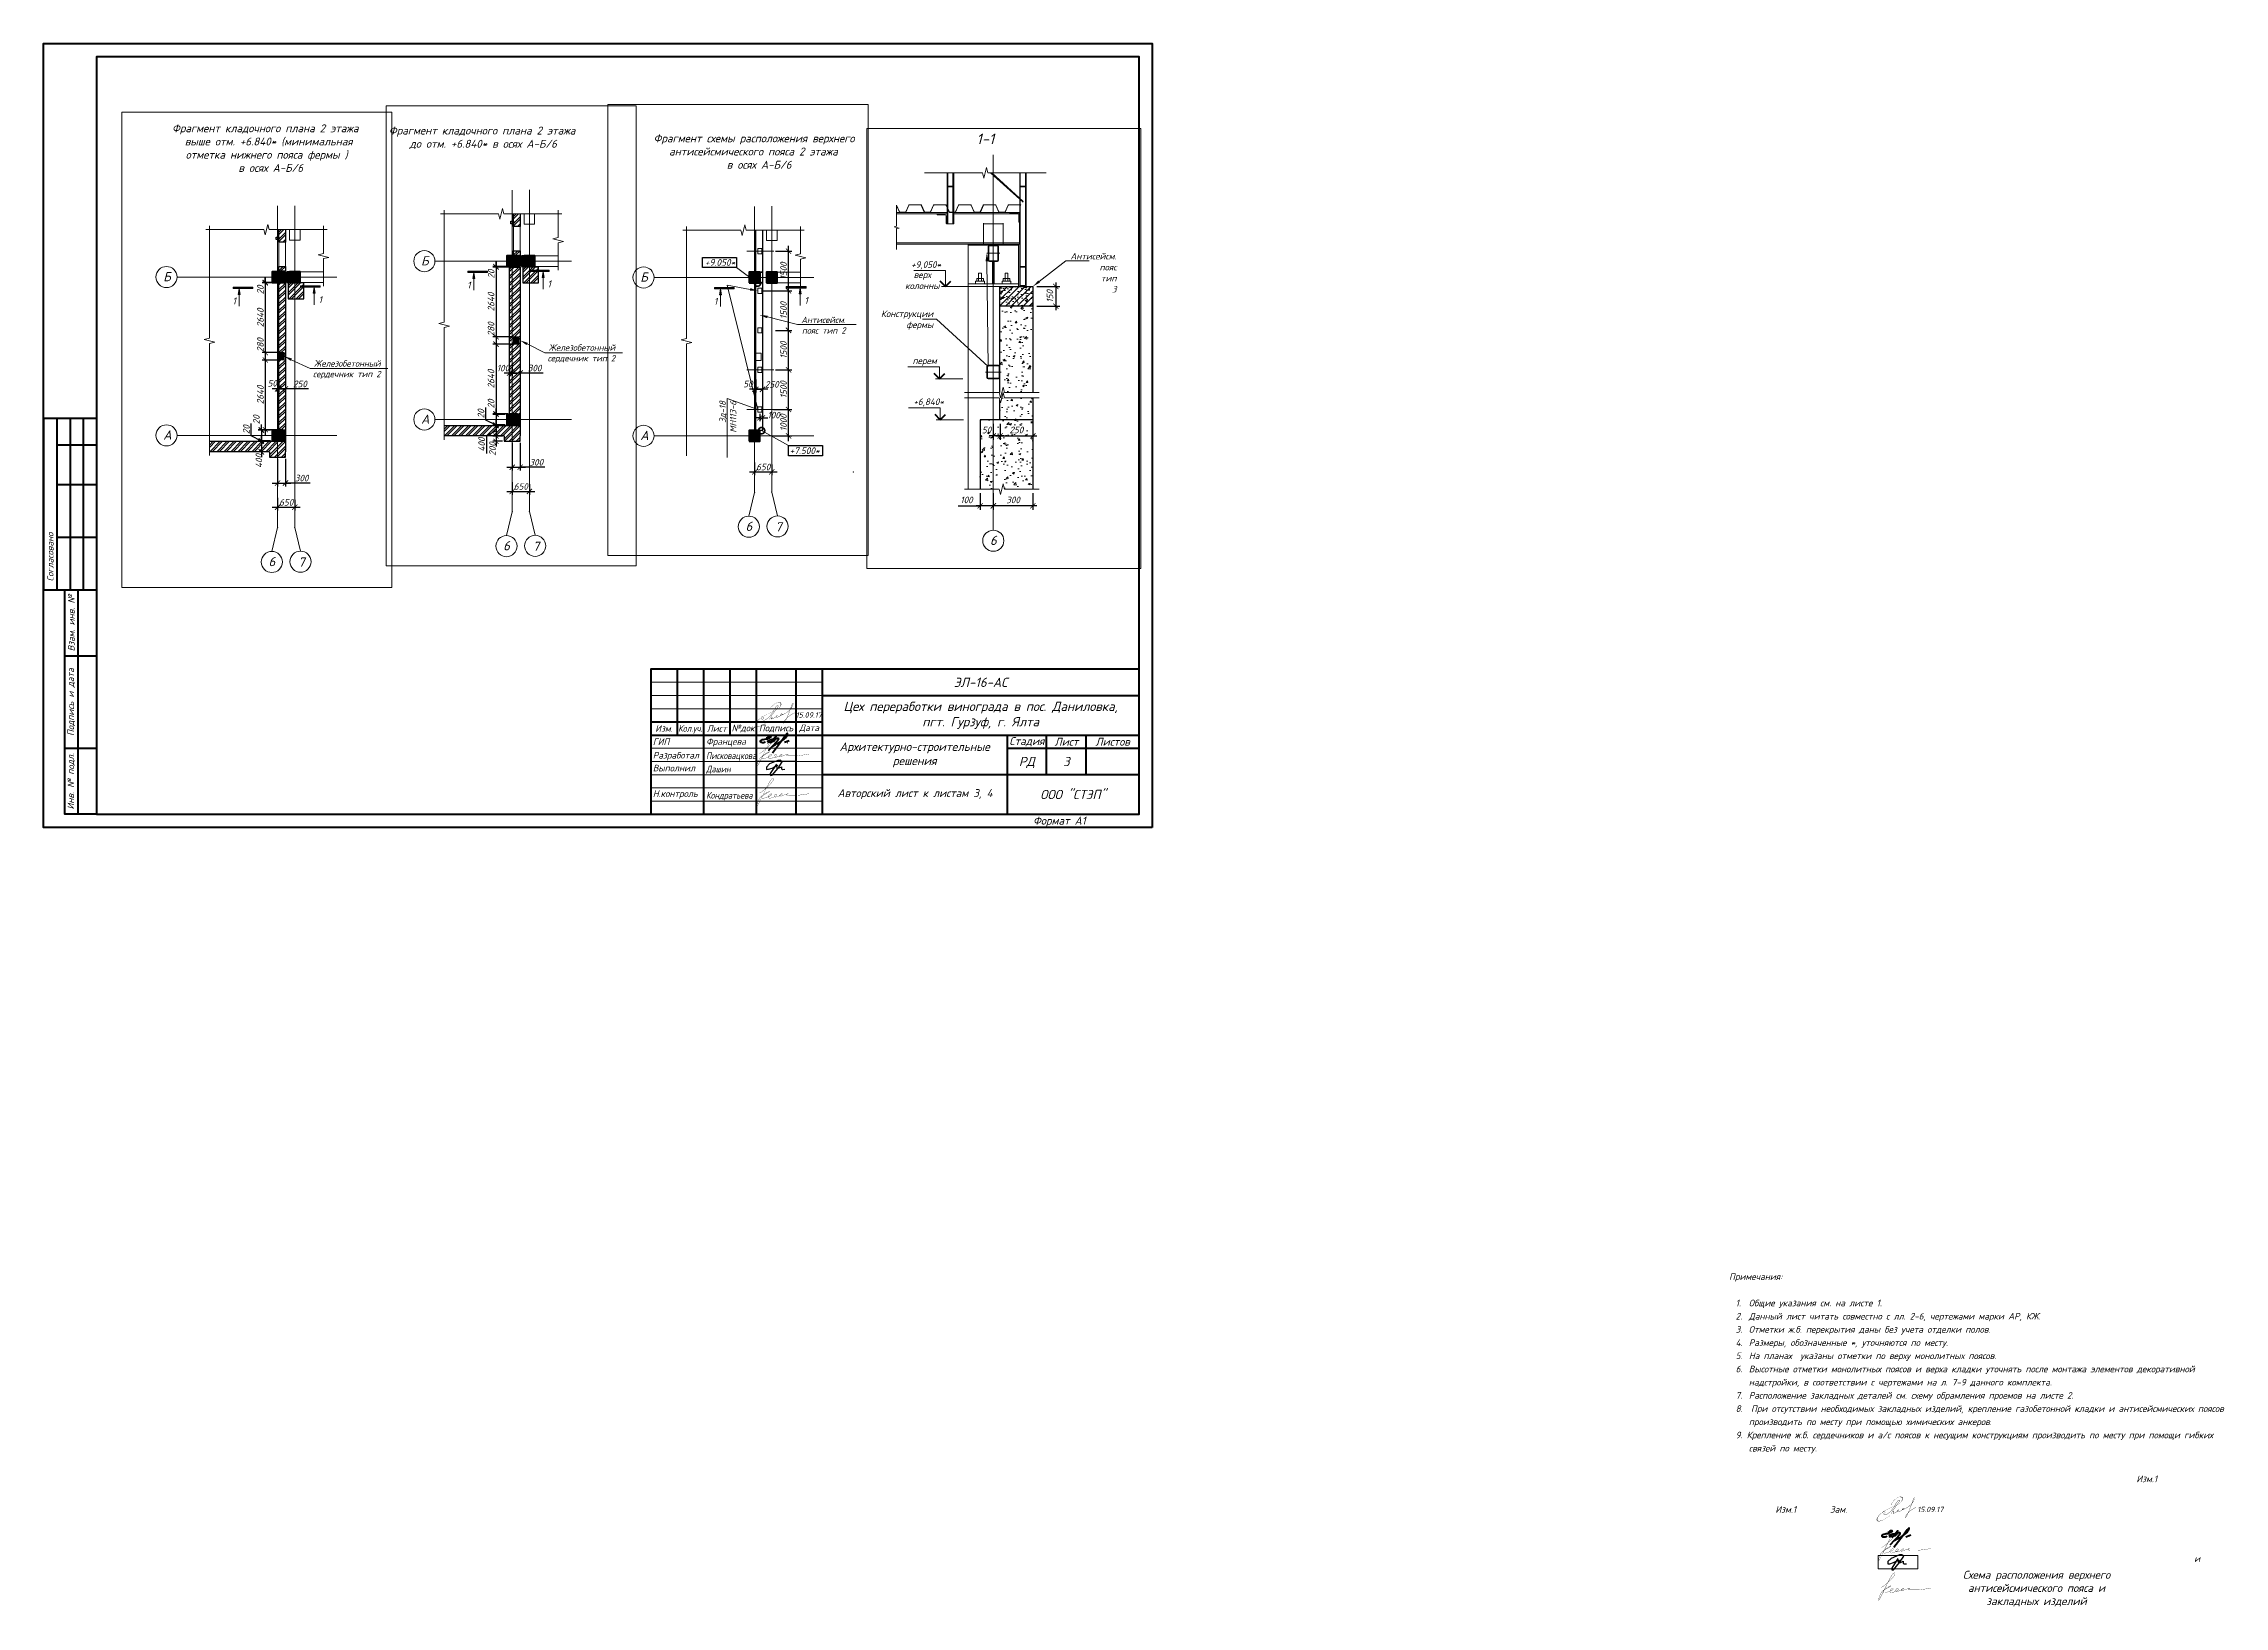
# Paper-space layout 'Авторский лист В1' of a CAD drawing. Header units: millimetres. Extents: x 14 to 840, y 1 to 593.
# The model-space entities are those that its viewports show. They can reach past a viewport. Long polylines and large blocks are cut down to what shows.
import ezdxf
from ezdxf import colors
from ezdxf.entities.mleader import LeaderData, LeaderLine
from ezdxf.enums import TextEntityAlignment as Align
from ezdxf.math import Vec2, Vec3

# ---------------------------------------------------------------- set-up
doc = ezdxf.new("R2010")
doc.units = ezdxf.units.MM
doc.header["$MEASUREMENT"] = 0
for name, pattern in [('CENTERX2', [4, 2.5, -0.5, 0.5, -0.5]), ('DASHED2', [0.375, 0.25, -0.125]), ('Double Dashed', [1797.222233, 1325, -211.666656, 63.333344, -197.222233]), ('штриховаяX2', [38.1, 25.4, -12.7])]:
    doc.linetypes.add(name, pattern=pattern)
doc.layers.get('0').update_dxf_attribs({"lineweight": 5})
for name, color, linetype, lineweight in [('!!! Подписи', 7, 'Continuous', 40), ('!!!Изм.1', 170, 'Continuous', 30), ('!!!Металл', 7, 'Continuous', 15), ('#Dimensions', 7, 'Continuous', 9), ('#Бетон', 10, 'Continuous', 15), ('#Бетон монолитные пояса', 34, 'Continuous', 35), ('#Выноски', 7, 'Continuous', 15), ('#Газобетон', 152, 'Continuous', 35), ('#разм', 7, 'Continuous', 9), ('#размеры', 7, 'Continuous', 5), ('0_Ном._пера__99', 7, 'Continuous', 40), ('A-okno', 7, 'Continuous', 0), ('k_ Выноски', 7, 'Continuous', 13), ('k_ Осевая', 8, 'CENTERX2', 9), ('k_ Размеры', 7, 'Continuous', 15), ('k_ Рамка', 7, 'Continuous', 50), ('колонны_Ном._пера__94', 252, 'Continuous', 13), ('колонны_Ном._пера__99', 7, 'Continuous', 40), ('Линия Тонкая', 252, 'Continuous', 9), ('оси_Ном._пера__96', 7, 'Continuous', 5), ('оси_Ном._пера__97', 7, 'Continuous', 20), ('текст_Ном._пера__1', 7, 'Continuous', 0), ('текст_Ном._пера__99', 7, 'Continuous', 40), ('чертеж_Ном._пера__96', 7, 'Continuous', 13), ('Штриховка', 7, 'Continuous', 9)]:
    doc.layers.add(name, color=color, linetype=linetype, lineweight=lineweight)
doc.layers.add('#Hatch', color=7, linetype='Continuous', lineweight=5, true_color=0xadadad)
doc.layers.add('#Каркас', color=7, linetype='Continuous', lineweight=5, true_color=0x757575)
for name, color, linetype in [('#стены наруж', 7, 'Continuous'), ('#Текст', 7, 'Continuous'), ('колонны', 7, 'Continuous'), ('текст', 7, 'Continuous')]:
    doc.layers.add(name, color=color, linetype=linetype)
doc.layers.add('NonPlottable_0', color=7, linetype='Continuous', plot=False)
doc.layers.add('NoPrint', color=18, linetype='Continuous', plot=False)
doc.styles.get("Standard").update_dxf_attribs({"font": 'isocpeui.ttf'})
doc.styles.add('STEP PR', font='isocpeui.ttf')
doc.dimstyles.new('SPDS', dxfattribs={"dimscale": 10, "dimtxt": 2.5, "dimasz": 2, "dimexe": 1.25, "dimexo": 0.625, "dimtad": 1, "dimdec": 0, "dimrnd": 0.001, "dimtxsty": 'STEP PR', "dimblk": 'ARCHTICK', "dimcen": 2.5, "dimdle": 2, "dimclrd": 256, "dimclre": 256, "dimclrt": 7, "dimadec": 0, "dimazin": 2, "dimtfac": 0.75, "dimtdec": 0, "dimtmove": 1, "dimatfit": 3, "dimfxl": 1, "dimtolj": 1, "dimarcsym": 1})
doc.dimstyles.new('STEP PR 10', dxfattribs={"dimscale": 10, "dimtxt": 2.5, "dimasz": 2, "dimexe": 1.5, "dimexo": 1.5, "dimgap": 1, "dimtad": 1, "dimdec": 0, "dimlfac": -1, "dimdsep": 46, "dimtxsty": 'STEP PR', "dimblk": 'ARCHTICK', "dimcen": 2, "dimdle": 1.5, "dimclrt": 256, "dimadec": 0, "dimazin": 0, "dimtfac": 1, "dimtdec": 0, "dimtofl": 0, "dimtmove": 1, "dimatfit": 3, "dimfxl": 1, "dimtolj": 1, "dimtzin": 0, "dimarcsym": 0})
pattern_1 = [(45, (425153.683, -33979.112), (-17.6776695, 17.6776695), []), (135, (425153.683, -33979.112), (-17.6776695, -17.6776695), [])]
pattern_2 = [(45, (425153.68, -33979.11), (-132.58252, 132.58252), []), (45, (425242.07, -33979.11), (-132.58252, 132.58252), [])]
pattern_3 = [(50, (0, 0), (143.452037, -12.550427), [15, -165]), (355, (0, 0), (-27.75027, 150.43843), [12, -132]), (100.451444, (11.95, -1.05), (115.70177, 137.888), [12.74804, -140.22842]), (46.1842, (0, 40), (213.44827, -33.10386), [22.5, -247.5]), (96.635635, (17.79, 37.24), (186.93239, 194.82372), [19.12207, -210.34275]), (351.18416, (0, 40), (186.93239, 194.82372), [18, -198]), (21, (20, 30), (119.38141, -80.52378), [15, -165]), (326, (20, 30), (48.66307, 145.03001), [12, -132]), (71.451445, (29.95, 23.29), (168.044475, 64.50623), [12.74804, -140.22842]), (37.5, (0, 0), (2.431971, 66.578771), [0, -130.4, 0, -134, 0, -132.5]), (7.5, (0, 0), (52.613907, 78.882342), [0, -76.4, 0, -127.4, 0, -50.5]), (327.5, (-44.6, 0), (106.764487, -4.510974), [0, -50, 0, -156, 0, -207]), (317.5, (-64.6, 0), (116.637234, 20.020996), [0, -65, 0, -103.6, 0, -147])]
pattern_4 = [(45, (413166.046, -33979.112), (-17.6776695, 17.6776695), []), (135, (413166.046, -33979.112), (-17.6776695, -17.6776695), [])]
pattern_5 = [(45, (413166.05, -33979.11), (-132.58252, 132.58252), []), (45, (413254.43, -33979.11), (-132.58252, 132.58252), [])]
pattern_6 = [(45, (-11987.64, 0), (-132.58252, 132.58252), []), (45, (-11899.25, 0), (-132.58252, 132.58252), [])]

psp = doc.layouts.new('Авторский лист В1')

# ---------------------------------------------------------------- texts
at = {"layer": '!!!Изм.1', "width": 10, "attachment_point": 5, "line_spacing_factor": 0.96, "style": 'STEP PR'}
for s, insert, char_height in [('{\\fISOCPEUR|b1|i1|c204|p34;15.09.17}', (303.75, 338.34), 2), ('Изм.1', (810.64, 48.89), 2.5), ('Изм.1', (673.88, 37.32), 2.5), ('Зам.', (693.88, 37.32), 2.5), ('{\\fISOCPEUR|b1|i1|c204|p34;15.09.17}', (728.63, 37.32), 2), ('и', (829.72, 18.68), 2.5)]:
    psp.add_mtext(s, dxfattribs=dict(at, insert=insert, char_height=char_height))
at = {"layer": '#Текст', "color": 1, "insert": (652.4, 126.78), "char_height": 2.5, "width": 189.6439, "attachment_point": 1, "line_spacing_factor": 1.2, "style": 'STEP PR'}
psp.add_mtext('{\\C256;Примечания:\\P\\P\\pi-5,l7.5,t7.5;1.^IОбщие указания см. на листе 1.\\P2.^IДанный лист читать совместно с лл. 2-6, чертежами марки АР, КЖ.\\P3.^IОтметки ж.б. перекрытия даны без учета отделки полов.\\P4.^IРазмеры, обозначенные *, уточняются по месту.\\P5.^IНа планах  указаны отметки по верху монолитных поясов.\\P6.^IВысотные отметки монолитных поясов и верха кладки уточнять после монтажа элементов декоративной надстройки, в соответствии с чертежами на л. 7-9 данного комплекта.\\P7.^IРасположение закладных деталей см. схему обрамления проемов на листе 2.\\P\\ptz;8.  При отсутствии необходимых закладных изделий, крепление газобетонной кладки и антисейсмических поясов производить по месту при помощью химических анкеров. \\P9. Крепление ж.б. сердечников и а/с поясов к несущим конструкциям производить по месту при помощи гибких связей по месту.}', dxfattribs=at)
at = {"layer": 'текст_Ном._пера__99', "linetype": 'Continuous', "char_height": 3, "width": 70, "attachment_point": 5}
for s, insert in [('Авторский лист к листам 3, 4', (344, 308.34)), ('Схема расположения верхнего антисейсмического пояса и закладных изделий', (768.88, 7.32))]:
    psp.add_mtext(s, dxfattribs=dict(at, insert=insert))

msp = doc.modelspace()

# ---------------------------------------------------------------- texts
at = {"layer": '0_Ном._пера__99', "linetype": 'Continuous', "char_height": 300, "attachment_point": 4, "style": 'STEP PR'}
for s, insert, width in [('\\pi314.37;Фрагмент кладочного плана 2 этажа\\P\\pi797.21;выше отм. +6.840* (минимальная \\P\\pi831.53;отметка нижнего пояса фермы )\\P\\pi2638.7; в осях A-Б/6', (224201.78078, -102301.62638), 8099.8806738), ('\\pi418.92;Фрагмент схемы расположения верхнего \\P\\pi1004.8;антисейсмического пояса 2 этажа\\P\\pi2999.4; в осях A-Б/6', (214125.46184, -102235.98562), 8821.2503679), ('\\pi5022.4;Фрагмент кладочного плана 2 этажа\\P\\pi5808;до отм. +6.840* в осях A-Б/6', (230806.19377, -102511.19126), 17515.9542121)]:
    msp.add_mtext(s, dxfattribs=dict(at, insert=insert, width=width))
at = {"layer": 'k_ Выноски', "linetype": 'Continuous', "lineweight": 25, "ltscale": 15, "style": 'STEP PR'}
msp.add_text('1-1', height=80, dxfattribs=at).set_placement((250947.8382, -106620.92841))
at = {"layer": 'k_ Размеры', "linetype": 'Continuous', "ltscale": 100, "insert": (250537.0213, -107719.36228), "char_height": 50, "width": 516.7195923, "attachment_point": 8, "style": 'STEP PR'}
msp.add_mtext('верх\\Pколонны', dxfattribs=at)
at = {"layer": 'текст', "style": 'STEP PR'}
for s, p in [('+9.050*', (217059.44427, -106437.72781)), ('+7.500*', (220262.38304, -113570.63149))]:
    msp.add_text(s, height=256, dxfattribs=at).set_placement(p, align=Align.MIDDLE_CENTER)
at = {"layer": 'текст_Ном._пера__1', "linetype": 'Continuous', "attachment_point": 7, "style": 'STEP PR'}
for s, insert, char_height in [('\\A1;Б', (214038.63342, -107166.27222), 350), ('\\A1;Б', (224182.43336, -107345.54176), 350), ('\\A1;Б', (237048.73062, -107345.54176), 350), ('\\A1;6', (251050.22525, -109658.42789), 70), ('\\A1;A', (214038.63342, -113166.27222), 350), ('\\A1;A', (224182.43336, -113345.54176), 350), ('\\A1;A', (237048.73062, -113345.54176), 350), ('\\A1;6', (218027.52415, -116609.06407), 350), ('\\A1;7', (219152.85629, -116628.99491), 350), ('\\A1;6', (228171.32409, -118142.16743), 350), ('\\A1;7', (229296.65624, -118162.09827), 350), ('\\A1;6', (240158.96063, -118142.16743), 350), ('\\A1;7', (241284.29277, -118162.09827), 350)]:
    msp.add_mtext(s, dxfattribs=dict(at, insert=insert, char_height=char_height))

# ---------------------------------------------------------------- blocks, each defined once
blk = doc.blocks.new('*U3597')
for p, q in [((5, -142), (5, -207)), ((10, -142), (10, -207)), ((15, -142), (15, -207)), ((5, -152), (20, -152)), ((5, -167), (20, -167)), ((5, -187), (20, -187)), ((13, -207), (13, -292)), ((8, -232), (20, -232)), ((240, -237), (240, -262)), ((250, -237), (250, -292)), ((260, -237), (260, -262)), ((270, -237), (270, -292)), ((285, -237), (285, -292)), ((295, -237), (295, -277)), ((230, -257), (295, -257)), ((230, -262), (415, -262)), ((365, -262), (365, -292)), ((380, -277), (380, -262)), ((395, -277), (395, -262)), ((8, -267), (20, -267)), ((365, -267), (415, -267)), ((295, -277), (295, -292))]:
    blk.add_line(p, q)
at = {"lineweight": 13}
for p, q in [((230, -242), (295, -242)), ((230, -247), (295, -247)), ((230, -252), (295, -252)), ((230, -267), (295, -267)), ((230, -272), (295, -272)), ((230, -277), (295, -277)), ((230, -282), (295, -282)), ((230, -287), (295, -287))]:
    blk.add_line(p, q, dxfattribs=at)
at = {"extrusion": (-1, 0, 0)}
blk.add_line((295, -247), (415, -247), dxfattribs=at)
for points in [[(420, -297), (0, -297), (0, 0), (420, 0)], [(20, -292), (415, -292), (415, -5), (20, -5)]]:
    blk.add_lwpolyline(points, close=True)
for points in [[(20, -142), (0, -142), (0, -207), (8, -207)], [(20, -292), (8, -292), (8, -207), (20, -207)], [(415, -237), (230, -237), (230, -292)], [(415, -277), (295, -277)]]:
    blk.add_lwpolyline(points)
at = {"style": 'STEP PR'}
blk.add_text('РД', height=3.5, dxfattribs=at).set_placement((372.5, -272), align=Align.MIDDLE_CENTER)
at = {"ltscale": 100, "char_height": 2.5, "attachment_point": 5, "rotation": 90, "style": 'STEP PR'}
for s, insert, width in [('Согласовано', (2.5, -194.5), 25), ('Взам. инв. №', (10.5, -219.5), 25), ('Подпись и дата', (10.5, -249.5), 35), ('Инв. № подл.', (10.5, -279.5), 25)]:
    blk.add_mtext(s, dxfattribs=dict(at, insert=insert, width=width))
at = {"attachment_point": 5, "style": 'STEP PR'}
for s, insert, char_height, width in [('ЭЛ-16-АС', (355, -242), 3.5, 120), ('Цех переработки винограда в пос. Даниловка,\\Pпгт. Гурзуф, г. Ялта', (355, -254.5), 3.5, 120), ('Архитектурно-строительные решения', (330, -269.5), 3.2, 65.875)]:
    blk.add_mtext(s, dxfattribs=dict(at, insert=insert, char_height=char_height, width=width))
at = {"ltscale": 100, "style": 'STEP PR'}
for s, insert, char_height, width, attachment_point in [('ГИП', (230.8, -264.5), 2.5, 18.0984, 4), ('Изм.', (235, -259.5), 2.5, 10, 5), ('{\\W0.9;Кол.уч.}', (245, -259.79), 2.5, 10, 5), ('Лист', (255, -259.5), 2.5, 10, 5), ('Францева', (251.01, -264.77), 2.5, 18.9929, 4), ('№док', (265, -259.5), 2.5, 10, 5), ('Подпись', (277.5, -259.5), 2.5, 15, 5), ('Дата', (290, -259.5), 2.5, 10, 5), ('Стадия', (372.5, -264.5), 3, 15, 5), ('Лист', (387.5, -264.5), 3, 15, 5), ('Листов', (405, -264.5), 3, 20, 5), ('Разработал', (230.8, -269.96), 2.5, 18.0984, 4), ('{\\W0.8;Писковацкова}', (251.01, -270.14), 2.5, 18.9929, 4), ('Выполнил', (230.8, -274.5), 2.5, 18.0984, 4), ('{\\W0.88;Дашин}', (251.01, -275.14), 2.5, 18.9929, 4), ('Н.контроль', (230.8, -284.5), 2.5, 18.0984, 4), ('{\\W0.88;Кондратьева}', (251.01, -285.14), 2.5, 18.9929, 4)]:
    blk.add_mtext(s, dxfattribs=dict(at, insert=insert, char_height=char_height, width=width, attachment_point=attachment_point))
at = {"insert": (390, -284.5), "char_height": 3.5, "width": 50, "attachment_point": 5, "line_spacing_factor": 1.071429, "style": 'STEP PR'}
blk.add_mtext('ООО "СТЭП"', dxfattribs=at)
at = {"style": 'STEP PR'}
blk.add_attdef('N.ЛИСТА', text='', height=3.5, dxfattribs=at).set_placement((387.5, -272), align=Align.MIDDLE_CENTER)
blk.add_attdef('ФОРМАТ', (374.85, -295.92), '', height=3, dxfattribs=at)
blk = doc.blocks.new('A$C46BD104E')
at = {"layer": '!!! Подписи', "lineweight": 25}
blk.add_lwpolyline([(750, 386), (516, 27), (523, -41), (584, -34), (814, 238), (967, 475), (898, 533), (805, 528), (491, 396), (368, 272), (372, 189), (448, 193), (585, 240), (791, 346), (747, 274), (767, 236), (851, 242), (942, 288), (942, 288), (945, 212), (975, 186), (1070, 192)], dxfattribs=at)
at = {"layer": 'NoPrint', "lineweight": 0}
blk.add_lwpolyline([(0, 500), (1500, 500), (1500, 0), (0, 0)], close=True, dxfattribs=at)
blk = doc.blocks.new('frantseva')
at = {"layer": 'k_ Рамка', "color": 154, "lineweight": 40}
for points in [[(20961.95, 29748.7), (20961.79, 29748.8), (20961.53, 29748.8), (20961.15, 29748.8), (20960.91, 29748.8), (20960.54, 29748.74), (20960.1, 29748.62), (20959.73, 29748.48), (20959.21, 29748.29), (20959.09, 29748.13), (20959.21, 29748.05), (20959.34, 29747.95), (20959.81, 29747.95), (20960.08, 29747.95), (20960.51, 29747.96), (20961.02, 29748.1), (20961.59, 29748.27), (20961.87, 29748.56), (20962.04, 29748.91), (20962.22, 29749.03), (20962.42, 29749.16), (20962.64, 29749.31), (20962.86, 29749.32), (20963.11, 29749.33), (20963.19, 29749.11), (20963.14, 29748.84), (20963.03, 29748.63), (20962.9, 29748.4), (20962.8, 29748.22), (20962.36, 29747.75), (20961, 29746.31), (20959.61, 29744.84), (20961.03, 29746.34), (20962.11, 29746.94), (20962.87, 29747.37), (20962.8, 29747.33), (20962.91, 29747.12), (20965.45, 29748.95), (20965.88, 29749.42), (20966.51, 29750.33), (20966.71, 29750.79), (20966.7, 29751.05), (20966.56, 29751.05), (20965.93, 29750.36), (20964.42, 29748.21), (20960.94, 29743.64)], [(20958.22, 29747.93), (20957.94, 29747.69), (20957.58, 29747.61), (20957.14, 29747.6), (20956.8, 29747.65), (20956.48, 29747.91), (20956.46, 29748.24), (20956.58, 29748.45), (20956.77, 29748.59), (20957.13, 29748.76), (20957.56, 29748.87), (20958.03, 29748.99), (20958.62, 29749.02), (20958.95, 29749.03), (20959.05, 29749.04), (20958.94, 29749.32), (20959.11, 29749.56), (20959.4, 29749.88), (20959.78, 29750.07), (20960.09, 29750.12), (20960.31, 29749.94), (20960.2, 29749.69), (20959.7, 29749.34), (20959.3, 29749.25), (20958.94, 29749.32), (20958.59, 29749.32)], [(20959.11, 29747.72), (20959.23, 29747.61)], [(20962.37, 29749.89), (20962.36, 29750.02), (20960.1, 29747.3)], [(20965.5, 29747.78), (20967.29, 29748.45)], [(20966.66, 29747.67), (20966.74, 29747.67)]]:
    blk.add_lwpolyline(points, dxfattribs=at)
blk = doc.blocks.new('ЭлПодп_ Писковацкова')
at = {"ltscale": 100}
h = blk.add_hatch(color=256, dxfattribs=at)
h.paths.add_polyline_path([(-0.32, -2.25, -0.120674), (1.18, -0.19, -0.003894), (1.52, 0.04, 0.005406), (1.05, -0.28, 0.120674), (-0.46, -2.34, 0.618253), (0.21, -3.26, 0.144344), (2.27, -2.61, 0.018148), (3.43, -1.89, -0.016031), (2.41, -2.52, -0.144344), (0.35, -3.17, -0.618253)])
h.paths.add_polyline_path([(8.88, 5.93, 0.13127), (8.02, 5.92, 0.001442), (7.99, 5.9, -0.037089), (8.75, 5.84, -0.412279), (9.18, 5.14, -0.047626), (8.73, 4.11, 0.13439), (9.32, 5.23, 0.412279)])
h = blk.add_hatch(color=256, dxfattribs=at)
edge = h.paths.add_edge_path()
edge.add_arc((5.78, -0.18), 0.156, 186.9947, 274.74151, ccw=False)
edge.add_arc((6.88, -0.17), 1.26, 158.15853, 181.41066, ccw=False)
edge.add_arc((5.97, 0.13), 0.314, 114.06069, 146.85855, ccw=False)
edge.add_arc((5.87, 0.35), 0.0718, -44.27348, 112.4585, ccw=False)
edge.add_arc((-94.96, 64.37), 119.52, 327.44185, 327.57972, ccw=False)
edge.add_arc((6.26, -0.24), 0.574, 148.71178, 176.4657)
edge.add_arc((5.92, -0.2), 0.229, 180.69086, 221.26838)
edge.add_arc((5.74, -0.29), 0.0681, 273.05442, 313.63194)
blk.add_hatch(color=256, dxfattribs=at).paths.add_polyline_path([(7.71, 0.77, -0.13099), (7.52, 0.73, -0.457938), (7.46, 0.79, -0.035865), (7.5, 0.94, 0.073282), (7.41, 0.77, 0.062982), (7.34, 0.54)])
for points, const_width in [([(2.32, 0.54, 0.014412), (1.05, -0.28, 0.120674), (-0.46, -2.34, 0.618253), (0.21, -3.26, 0.144344), (2.27, -2.61, 0.032048), (4.29, -1.29)], 0.05), ([(5.21, 2.93, -0.233334), (5.38, 3.9, -0.174568), (8.02, 5.92, -0.13127), (8.88, 5.93, -0.412279), (9.32, 5.23, -0.174651), (8.46, 3.86, -0.08251), (6.76, 2.73, 0.060149), (1.18, -0.19, 0.120674), (-0.32, -2.25, 0.618253), (0.35, -3.17, 0.144344), (2.41, -2.52, 0.032048), (4.42, -1.2)], 0.05), ([(8.28, 4.56, 0.116613), (8.02, 4.75, 0.235202), (7.65, 4.68, 0.049514), (6.65, 3.28, -0.043476), (5.36, 1.2, -0.055055), (3.68, -0.43, -0.20167), (2.53, -0.72, -0.170845), (1.85, -0.3, -0.173578), (1.89, 0.33, -0.32678), (2.21, 0.55, -0.331888), (2.47, 0.41, -0.059302), (2.44, -0.15, 0.621611), (2.58, -0.18), (2.67, -0.09)], 0.1), ([(4.88, -0.47, -0.057291), (5.86, 1.22, 0.008489), (8.28, 4.56)], 0.1), ([(9.86, 1.61, -0.098957), (9.54, 1.18, -0.095894), (9.22, 1.04, -0.516977), (9.09, 1.18, -0.051005), (9.18, 1.49, -0.095958), (9.33, 1.72, -0.627395), (9.52, 1.67, -0.126867), (9.45, 1.42, -0.026848), (9.04, 0.99, -0.12797), (7.56, 0.29, -0.408838), (7.33, 0.46, -0.085013), (7.41, 0.77, -0.174263), (7.68, 1.11, -0.429276), (7.84, 0.98, -0.125956), (7.71, 0.77), (7.23, 0.47, -0.049685), (5.79, -0.34, -0.402742), (5.62, -0.2, -0.101806), (5.71, 0.3, -0.144093), (5.85, 0.42, -0.815086), (5.92, 0.3, -0.000602), (5.77, 0.06, 0.121695), (5.69, -0.21, 0.209904), (5.76, -0.37)], 0.1), ([(7.99, 5.9, -0.037089), (8.75, 5.84, -0.412279), (9.18, 5.14, -0.047626), (8.73, 4.11, -0.047626)], 0.05), ([(14.41, 2.03, 0.05803), (12.59, 0.97, 0.073128), (10.68, -0.83, 0.095936), (10.18, -1.81, 0.890388), (10.33, -1.91, 0.077303), (10.97, -0.96, 0.016701), (12.34, 2.28, 0.028782), (13.13, 4.51, -0.052172), (13.59, 5.51, -0.706562), (13.86, 5.39, -0.044295), (13.54, 4.61, -0.055726), (12.44, 3, -0.091431), (9.78, 1.29, -0.530665), (9.68, 1.37, -0.191005), (9.73, 1.53)], 0.1)]:
    blk.add_lwpolyline(points, format="xyb", dxfattribs=dict(at, const_width=const_width))
blk.add_solid([(13.07, 4.31), (12.82, 3.48), (13.1, 4.15), (13.27, 4.13)], dxfattribs=at)
blk = doc.blocks.new('Колонна_15_1', base_point=(22379, 71856))
at = {"layer": 'колонны_Ном._пера__94', "linetype": 'Continuous', "true_color": 0x919191}
blk.add_hatch(color=252, dxfattribs=at).paths.add_polyline_path([(22179, 71647), (22579, 71647), (22579, 72047), (22179, 72047)])
at = {"layer": 'колонны_Ном._пера__94', "linetype": 'Continuous', "true_color": 0x7d7d7d}
blk.add_hatch(color=8, dxfattribs=at).paths.add_polyline_path([(22179, 71647), (22579, 71647), (22579, 72047), (22179, 72047)])
at = {"layer": 'колонны_Ном._пера__99', "linetype": 'Continuous', "flags": 128}
blk.add_lwpolyline([(22179, 71647), (22579, 71647), (22579, 72047), (22179, 72047)], close=True, dxfattribs=at)
at = {"layer": 'колонны_Ном._пера__99', "color": 8, "linetype": 'Continuous', "true_color": 0x737373, "flags": 128}
blk.add_lwpolyline([(22179, 71647), (22579, 71647), (22579, 72047), (22179, 72047)], close=True, dxfattribs=at)
at = {"layer": 'оси_Ном._пера__96', "color": 253, "lineweight": 5, "true_color": 0x9c9c9c}
for points in [[(22379, 72047), (22379, 71647)], [(22379, 72047), (22379, 71647)], [(22179, 71847), (22579, 71847)], [(22179, 71847), (22579, 71847)]]:
    blk.add_lwpolyline(points, dxfattribs=at)
blk = doc.blocks.new('_ArchTick')
at = {"color": 0, "linetype": 'ByBlock', "const_width": 0.15}
blk.add_lwpolyline([(-0.5, -0.5), (0.5, 0.5)], dxfattribs=at)
blk = doc.blocks.new('*D1066')
at = {"layer": '#размеры', "lineweight": -2, "transparency": 16777216}
for p, q in [((240503, -115553), (240503, -116034)), ((241153, -115631), (241153, -116034)), ((240303, -115909), (241353, -115909))]:
    blk.add_line(p, q, dxfattribs=at)
at = {"layer": 'Defpoints', "color": 0, "transparency": 16777216}
for p in [(240503, -115490), (241153, -115569), (241153, -115909)]:
    blk.add_point(p, dxfattribs=at)
at = {"layer": '#размеры', "lineweight": -2, "transparency": 16777216, "xscale": 200, "yscale": 200, "zscale": 200, "rotation": 180}
blk.add_blockref('_ArchTick', (240503, -115909), dxfattribs=at)
at = {"layer": '#размеры', "lineweight": -2, "transparency": 16777216, "xscale": 200, "yscale": 200, "zscale": 200}
blk.add_blockref('_ArchTick', (241153, -115909), dxfattribs=at)
at = {"layer": '#размеры', "color": 7, "transparency": 16777216, "insert": (240828, -115722), "char_height": 250, "attachment_point": 5, "style": 'STEP PR'}
blk.add_mtext('\\A1;650', dxfattribs=at)
blk = doc.blocks.new('*D1077')
at = {"layer": '#размеры', "lineweight": -2, "transparency": 16777216}
for p, q in [((240503, -111059), (240503, -111549)), ((240803, -111059), (240803, -111549)), ((241003, -111424), (240303, -111424)), ((241678, -111424), (240803, -111424))]:
    blk.add_line(p, q, dxfattribs=at)
at = {"layer": 'Defpoints', "color": 0, "transparency": 16777216}
for p in [(240503, -110996), (240803, -110996), (240503, -111424)]:
    blk.add_point(p, dxfattribs=at)
at = {"layer": '#размеры', "lineweight": -2, "transparency": 16777216, "xscale": 200, "yscale": 200, "zscale": 200, "rotation": 180}
blk.add_blockref('_ArchTick', (240503, -111424), dxfattribs=at)
at = {"layer": '#размеры', "lineweight": -2, "transparency": 16777216, "xscale": 200, "yscale": 200, "zscale": 200}
blk.add_blockref('_ArchTick', (240803, -111424), dxfattribs=at)
at = {"layer": '#размеры', "color": 7, "transparency": 16777216, "insert": (241350, -111236), "char_height": 250, "attachment_point": 5, "style": 'STEP PR'}
blk.add_mtext('\\A1;300', dxfattribs=at)
blk = doc.blocks.new('*D1101')
at = {"layer": '#размеры', "lineweight": -2, "transparency": 16777216}
for p, q in [((239888, -112970), (239888, -112770)), ((240340, -112970), (239763, -112970)), ((240240, -112990), (239763, -112990)), ((239888, -112990), (239888, -112970)), ((239888, -112990), (239888, -113190))]:
    blk.add_line(p, q, dxfattribs=at)
at = {"layer": 'Defpoints', "color": 0, "transparency": 16777216}
for p in [(239888, -112970), (240302, -112990), (240403, -112970)]:
    blk.add_point(p, dxfattribs=at)
at = {"layer": '#размеры', "lineweight": -2, "transparency": 16777216, "xscale": 200, "yscale": 200, "zscale": 200}
for p, rotation in [((239888, -112970), 270), ((239888, -112990), 90)]:
    blk.add_blockref('_ArchTick', p, dxfattribs=dict(at, rotation=rotation))
at = {"layer": '#размеры', "color": 7, "transparency": 16777216, "insert": (239700, -112594), "char_height": 250, "attachment_point": 5, "rotation": 90, "style": 'STEP PR'}
blk.add_mtext('\\A1;20', dxfattribs=at)
blk = doc.blocks.new('*D1102')
at = {"layer": '#размеры', "lineweight": -2, "transparency": 16777216}
for p, q in [((239888, -107390), (239888, -107190)), ((240440, -107390), (239763, -107390)), ((239888, -107390), (239888, -107410)), ((240440, -107410), (239763, -107410)), ((239888, -107410), (239888, -107610))]:
    blk.add_line(p, q, dxfattribs=at)
at = {"layer": 'Defpoints', "color": 0, "transparency": 16777216}
for p in [(240502, -107390), (239888, -107410), (240502, -107410)]:
    blk.add_point(p, dxfattribs=at)
at = {"layer": '#размеры', "lineweight": -2, "transparency": 16777216, "xscale": 200, "yscale": 200, "zscale": 200}
for p, rotation in [((239888, -107390), 270), ((239888, -107410), 90)]:
    blk.add_blockref('_ArchTick', p, dxfattribs=dict(at, rotation=rotation))
at = {"layer": '#размеры', "color": 7, "transparency": 16777216, "insert": (239706, -107674), "char_height": 250, "attachment_point": 5, "rotation": 90, "style": 'STEP PR'}
blk.add_mtext('\\A1;20', dxfattribs=at)
blk = doc.blocks.new('*D1108')
at = {"layer": '#размеры', "lineweight": -2, "transparency": 16777216}
for p, q in [((239888, -107210), (239888, -110250)), ((240440, -107410), (239763, -107410)), ((240540, -110050), (239763, -110050))]:
    blk.add_line(p, q, dxfattribs=at)
at = {"layer": 'Defpoints', "color": 0, "transparency": 16777216}
for p in [(240502, -107410), (239888, -110050), (240603, -110050)]:
    blk.add_point(p, dxfattribs=at)
at = {"layer": '#размеры', "lineweight": -2, "transparency": 16777216, "xscale": 200, "yscale": 200, "zscale": 200}
for p, rotation in [((239888, -107410), 90), ((239888, -110050), 270)]:
    blk.add_blockref('_ArchTick', p, dxfattribs=dict(at, rotation=rotation))
at = {"layer": '#размеры', "color": 7, "transparency": 16777216, "insert": (239700, -108730), "char_height": 250, "attachment_point": 5, "rotation": 90, "style": 'STEP PR'}
blk.add_mtext('\\A1;2640', dxfattribs=at)
blk = doc.blocks.new('*D1109')
at = {"layer": '#размеры', "lineweight": -2, "transparency": 16777216}
for p, q in [((239506, -113205), (239506, -112730)), ((239888, -113400), (239506, -113205)), ((239888, -113390), (239888, -113190)), ((240240, -113390), (239763, -113390)), ((240240, -113410), (239763, -113410)), ((239888, -113390), (239888, -113410)), ((239888, -113390), (239888, -113410)), ((239888, -113410), (239888, -113610))]:
    blk.add_line(p, q, dxfattribs=at)
at = {"layer": 'Defpoints', "color": 0, "transparency": 16777216}
for p in [(239888, -113410), (240302, -113390), (240302, -113410)]:
    blk.add_point(p, dxfattribs=at)
at = {"layer": '#размеры', "lineweight": -2, "transparency": 16777216, "xscale": 200, "yscale": 200, "zscale": 200}
for p, rotation in [((239888, -113390), 270), ((239888, -113410), 90)]:
    blk.add_blockref('_ArchTick', p, dxfattribs=dict(at, rotation=rotation))
at = {"layer": '#размеры', "color": 7, "transparency": 16777216, "insert": (239319, -112967), "char_height": 250, "attachment_point": 5, "rotation": 90, "style": 'STEP PR'}
blk.add_mtext('\\A1;20', dxfattribs=at)
blk = doc.blocks.new('*D1085')
at = {"layer": '#размеры', "lineweight": -2, "transparency": 16777216}
for p, q in [((239888, -113210), (239888, -114010)), ((240240, -113410), (239763, -113410)), ((239888, -113610), (239531, -113799)), ((239531, -113799), (239531, -114468)), ((240140, -113810), (239763, -113810))]:
    blk.add_line(p, q, dxfattribs=at)
at = {"layer": 'Defpoints', "color": 0, "transparency": 16777216}
for p in [(240302, -113410), (239888, -113810), (240203, -113810)]:
    blk.add_point(p, dxfattribs=at)
at = {"layer": '#размеры', "lineweight": -2, "transparency": 16777216, "xscale": 200, "yscale": 200, "zscale": 200}
for p, rotation in [((239888, -113410), 90), ((239888, -113810), 270)]:
    blk.add_blockref('_ArchTick', p, dxfattribs=dict(at, rotation=rotation))
at = {"layer": '#размеры', "color": 7, "transparency": 16777216, "insert": (239344, -114133), "char_height": 250, "attachment_point": 5, "rotation": 90, "style": 'STEP PR'}
blk.add_mtext('\\A1;400', dxfattribs=at)
blk = doc.blocks.new('*D1087')
at = {"layer": '#размеры', "lineweight": -2, "transparency": 16777216}
for p, q in [((240403, -111283), (240403, -111549)), ((240503, -111361), (240503, -111299)), ((240403, -111424), (240203, -111424)), ((240403, -111424), (240503, -111424)), ((240503, -111424), (240703, -111424))]:
    blk.add_line(p, q, dxfattribs=at)
at = {"layer": 'Defpoints', "color": 0, "transparency": 16777216}
for p in [(240403, -111220), (240503, -111424), (240503, -111424)]:
    blk.add_point(p, dxfattribs=at)
at = {"layer": '#размеры', "lineweight": -2, "transparency": 16777216, "xscale": 200, "yscale": 200, "zscale": 200}
blk.add_blockref('_ArchTick', (240403, -111424), dxfattribs=at)
at = {"layer": '#размеры', "lineweight": -2, "transparency": 16777216, "xscale": 200, "yscale": 200, "zscale": 200, "rotation": 180}
blk.add_blockref('_ArchTick', (240503, -111424), dxfattribs=at)
at = {"layer": '#размеры', "color": 7, "transparency": 16777216, "insert": (240152, -111236), "char_height": 250, "attachment_point": 5, "style": 'STEP PR'}
blk.add_mtext('\\A1;100', dxfattribs=at)
blk = doc.blocks.new('*D1096')
at = {"layer": '#размеры', "lineweight": -2, "transparency": 16777216}
for p, q in [((240503, -114072), (240503, -115117)), ((240803, -114072), (240803, -115117)), ((240303, -114992), (241003, -114992)), ((241742, -114992), (240803, -114992))]:
    blk.add_line(p, q, dxfattribs=at)
at = {"layer": 'Defpoints', "color": 0, "transparency": 16777216}
for p in [(240503, -114010), (240803, -114010), (240803, -114992)]:
    blk.add_point(p, dxfattribs=at)
at = {"layer": '#размеры', "lineweight": -2, "transparency": 16777216, "xscale": 200, "yscale": 200, "zscale": 200, "rotation": 180}
blk.add_blockref('_ArchTick', (240503, -114992), dxfattribs=at)
at = {"layer": '#размеры', "lineweight": -2, "transparency": 16777216, "xscale": 200, "yscale": 200, "zscale": 200}
blk.add_blockref('_ArchTick', (240803, -114992), dxfattribs=at)
at = {"layer": '#размеры', "color": 7, "transparency": 16777216, "insert": (241414, -114804), "char_height": 250, "attachment_point": 5, "style": 'STEP PR'}
blk.add_mtext('\\A1;300', dxfattribs=at)
blk = doc.blocks.new('*D1126')
at = {"layer": '#размеры', "lineweight": -2, "transparency": 16777216}
for p, q in [((239888, -113610), (239888, -114210)), ((240140, -113810), (239763, -113810)), ((240140, -114010), (239763, -114010))]:
    blk.add_line(p, q, dxfattribs=at)
at = {"layer": 'Defpoints', "color": 0, "transparency": 16777216}
for p in [(240203, -113810), (239888, -114010), (240203, -114010)]:
    blk.add_point(p, dxfattribs=at)
at = {"layer": '#размеры', "lineweight": -2, "transparency": 16777216, "xscale": 200, "yscale": 200, "zscale": 200}
for p, rotation in [((239888, -113810), 90), ((239888, -114010), 270)]:
    blk.add_blockref('_ArchTick', p, dxfattribs=dict(at, rotation=rotation))
at = {"layer": '#размеры', "color": 7, "transparency": 16777216, "insert": (239753, -114301), "char_height": 250, "attachment_point": 5, "rotation": 90, "style": 'STEP PR'}
blk.add_mtext('\\A1;200', dxfattribs=at)
blk = doc.blocks.new('*D1098')
at = {"layer": '#размеры', "lineweight": -2, "transparency": 16777216}
for p, q in [((239888, -109850), (239888, -110530)), ((240540, -110050), (239763, -110050)), ((240540, -110330), (239763, -110330))]:
    blk.add_line(p, q, dxfattribs=at)
at = {"layer": 'Defpoints', "color": 0, "transparency": 16777216}
for p in [(240603, -110050), (239888, -110330), (240603, -110330)]:
    blk.add_point(p, dxfattribs=at)
at = {"layer": '#размеры', "lineweight": -2, "transparency": 16777216, "xscale": 200, "yscale": 200, "zscale": 200}
for p, rotation in [((239888, -110050), 90), ((239888, -110330), 270)]:
    blk.add_blockref('_ArchTick', p, dxfattribs=dict(at, rotation=rotation))
at = {"layer": '#размеры', "color": 7, "transparency": 16777216, "insert": (239700, -109764), "char_height": 250, "attachment_point": 5, "rotation": 90, "style": 'STEP PR'}
blk.add_mtext('\\A1;280', dxfattribs=at)
blk = doc.blocks.new('*D1127')
at = {"layer": '#размеры', "lineweight": -2, "transparency": 16777216}
for p, q in [((239888, -110130), (239888, -113170)), ((240540, -110330), (239763, -110330)), ((240340, -112970), (239763, -112970))]:
    blk.add_line(p, q, dxfattribs=at)
at = {"layer": 'Defpoints', "color": 0, "transparency": 16777216}
for p in [(240603, -110330), (239888, -112970), (240403, -112970)]:
    blk.add_point(p, dxfattribs=at)
at = {"layer": '#размеры', "lineweight": -2, "transparency": 16777216, "xscale": 200, "yscale": 200, "zscale": 200}
for p, rotation in [((239888, -110330), 90), ((239888, -112970), 270)]:
    blk.add_blockref('_ArchTick', p, dxfattribs=dict(at, rotation=rotation))
at = {"layer": '#размеры', "color": 7, "transparency": 16777216, "insert": (239700, -111650), "char_height": 250, "attachment_point": 5, "rotation": 90, "style": 'STEP PR'}
blk.add_mtext('\\A1;2640', dxfattribs=at)
blk = doc.blocks.new('*U1129')
at = {"color": 0, "linetype": 'ByBlock', "lineweight": -2}
for p, q in [((26.56, 0), (26.87, 1.25)), ((26.87, 1.25), (27.5, -1.25)), ((26.56, 0), (0, 0)), ((27.5, -1.25), (27.81, 0)), ((54.37, 0), (27.81, 0))]:
    blk.add_line(p, q, dxfattribs=at)
blk = doc.blocks.new('*U1131')
at = {"color": 0, "linetype": 'ByBlock', "lineweight": -2}
for p, q in [((6.5, 0), (6.81, 1.25)), ((6.81, 1.25), (7.43, -1.25)), ((6.5, 0), (0, 0)), ((7.43, -1.25), (7.75, 0)), ((14.24, 0), (7.75, 0))]:
    blk.add_line(p, q, dxfattribs=at)
blk = doc.blocks.new('*U1128')
at = {"color": 0, "linetype": 'ByBlock', "lineweight": -2}
for p, q in [((13.76, 0), (14.07, 1.25)), ((14.07, 1.25), (14.7, -1.25)), ((13.76, 0), (0, 0)), ((14.7, -1.25), (15.01, 0)), ((28.77, 0), (15.01, 0))]:
    blk.add_line(p, q, dxfattribs=at)
blk = doc.blocks.new('*U1162')
at = {"color": 0, "linetype": 'ByBlock', "lineweight": -2}
for p, q in [((10.6, 0), (10.9, 1.2)), ((10.9, 1.2), (11.5, -1.3)), ((10.6, 0), (0, 0)), ((11.5, -1.3), (11.8, 0)), ((22.4, 0), (11.8, 0))]:
    blk.add_line(p, q, dxfattribs=at)
blk = doc.blocks.new('*U1154')
at = {"ltscale": 50, "flags": 128}
for points in [[(-1, 55, -0.294931), (3, 57), (92, 57, -0.294931), (95, 55), (119, 3, 0.294931), (122, 1), (161, 1, 0.294931), (165, 3), (188, 55)], [(188, 55, -0.294931), (191, 57), (280, 57, -0.294931), (284, 55), (307, 3, 0.294931), (311, 1), (349, 1, 0.294931), (353, 3), (376, 55)], [(376, 55, -0.294931), (380, 57), (469, 57, -0.294931), (472, 55), (495, 3, 0.294931), (499, 1), (538, 1, 0.294931), (541, 3), (565, 55)], [(565, 55, -0.294931), (568, 57), (657, 57, -0.294931), (661, 55), (684, 3, 0.294931), (687, 1), (726, 1, 0.294931), (730, 3), (753, 55)], [(753, 55, -0.294931), (757, 57), (845, 57, -0.294931), (849, 55), (872, 3, 0.294931), (876, 1), (915, 1, 0.294931), (918, 3), (941, 55)]]:
    blk.add_lwpolyline(points, format="xyb", dxfattribs=at)
at = {"ltscale": 50}
for points in [[(188, 54), (165, 2, -0.294931), (162, 0), (122, 0, -0.294931), (118, 2), (95, 54, 0.294931), (91, 56), (4, 56, 0.294931), (0, 54)], [(377, 54), (354, 2, -0.294931), (350, 0), (310, 0, -0.294931), (306, 2), (283, 54, 0.294931), (280, 56), (192, 56, 0.294931), (188, 54)], [(565, 54), (542, 2, -0.294931), (538, 0), (498, 0, -0.294931), (495, 2), (472, 54, 0.294931), (468, 56), (380, 56, 0.294931), (377, 54)], [(754, 54), (731, 2, -0.294931), (727, 0), (687, 0, -0.294931), (683, 2), (660, 54, 0.294931), (656, 56), (569, 56, 0.294931), (565, 54)], [(942, 54), (919, 2, -0.294931), (915, 0), (875, 0, -0.294931), (872, 2), (848, 54, 0.294931), (845, 56), (757, 56, 0.294931), (754, 54)]]:
    blk.add_lwpolyline(points, format="xyb", dxfattribs=at)
blk = doc.blocks.new('*D1181')
at = {"layer": 'Defpoints', "color": 0, "linetype": 'Continuous', "ltscale": 100, "transparency": 16777216}
for p in [(250976, -109235), (250976, -109362), (251075, -109235)]:
    blk.add_point(p, dxfattribs=at)
at = {"layer": 'k_ Размеры', "color": 0, "linetype": 'Continuous', "lineweight": -2, "ltscale": 100, "transparency": 16777216}
for p, q in [((250809, -109362), (250976, -109362)), ((251105, -109362), (250946, -109362)), ((250976, -109265), (250976, -109392)), ((251075, -109265), (251075, -109392))]:
    blk.add_line(p, q, dxfattribs=at)
at = {"layer": 'k_ Размеры', "color": 0, "linetype": 'Continuous', "lineweight": -2, "ltscale": 100, "transparency": 16777216, "xscale": 40, "yscale": 40, "zscale": 40, "rotation": 180}
blk.add_blockref('_ArchTick', (250976, -109362), dxfattribs=at)
at = {"layer": 'k_ Размеры', "color": 0, "linetype": 'Continuous', "lineweight": -2, "ltscale": 100, "transparency": 16777216, "xscale": 40, "yscale": 40, "zscale": 40}
blk.add_blockref('_ArchTick', (251075, -109362), dxfattribs=at)
at = {"layer": 'k_ Размеры', "linetype": 'Continuous', "ltscale": 100, "transparency": 16777216, "insert": (250872, -109317), "char_height": 50, "attachment_point": 5, "style": 'STEP PR'}
blk.add_mtext('\\A1;100', dxfattribs=at)
blk = doc.blocks.new('*D1182')
at = {"layer": 'Defpoints', "color": 0, "linetype": 'Continuous', "ltscale": 100, "transparency": 16777216}
for p in [(251075, -109235), (251075, -109362), (251375, -109235)]:
    blk.add_point(p, dxfattribs=at)
at = {"layer": 'k_ Размеры', "color": 0, "linetype": 'Continuous', "lineweight": -2, "ltscale": 100, "transparency": 16777216}
for p, q in [((251405, -109362), (251045, -109362)), ((251075, -109265), (251075, -109392)), ((251375, -109265), (251375, -109392))]:
    blk.add_line(p, q, dxfattribs=at)
at = {"layer": 'k_ Размеры', "color": 0, "linetype": 'Continuous', "lineweight": -2, "ltscale": 100, "transparency": 16777216, "xscale": 40, "yscale": 40, "zscale": 40, "rotation": 180}
blk.add_blockref('_ArchTick', (251075, -109362), dxfattribs=at)
at = {"layer": 'k_ Размеры', "color": 0, "linetype": 'Continuous', "lineweight": -2, "ltscale": 100, "transparency": 16777216, "xscale": 40, "yscale": 40, "zscale": 40}
blk.add_blockref('_ArchTick', (251375, -109362), dxfattribs=at)
at = {"layer": 'k_ Размеры', "linetype": 'Continuous', "ltscale": 100, "transparency": 16777216, "insert": (251225, -109317), "char_height": 50, "attachment_point": 5, "style": 'STEP PR'}
blk.add_mtext('\\A1;300', dxfattribs=at)
blk = doc.blocks.new('*U1139')
at = {"color": 0, "linetype": 'ByBlock', "lineweight": -2}
for p, q in [((-75, 0), (-75, 3)), ((-75, 0), (0, 0)), ((-72, 6), (-15, 6)), ((-6, 15), (-6, 72)), ((0, 75), (-3, 75)), ((0, 0), (0, 75))]:
    blk.add_line(p, q, dxfattribs=at)
for centre, radius, start, end in [((-72, 3), 3, 90, 180), ((-15, 15), 9, 270, 0), ((-3, 72), 3, 89.9248, 180.0752)]:
    blk.add_arc(centre, radius, start, end, dxfattribs=at)
blk = doc.blocks.new('*U1145')
at = {"color": 0, "linetype": 'ByBlock', "lineweight": -2}
for p, q in [((-50, 0), (-50, 3)), ((-50, 0), (0, 0)), ((-48, 5), (-10, 5)), ((-5, 10), (-5, 48)), ((0, 50), (-3, 50)), ((0, 0), (0, 50))]:
    blk.add_line(p, q, dxfattribs=at)
for centre, radius, start, end in [((-48, 3), 1.8, 90, 180), ((-10, 10), 5.5, 270, 0), ((-3, 48), 1.8, 89.9248, 180.0752)]:
    blk.add_arc(centre, radius, start, end, dxfattribs=at)
blk = doc.blocks.new('*U3564')
at = {"color": 0, "linetype": 'ByBlock', "lineweight": -2}
for p, q in [((8.21, 0), (8.52, 1.25)), ((8.52, 1.25), (9.14, -1.25)), ((8.21, 0), (0, 0)), ((9.14, -1.25), (9.46, 0)), ((17.66, 0), (9.46, 0))]:
    blk.add_line(p, q, dxfattribs=at)
blk = doc.blocks.new('сердечник280х200')
at = {"layer": '#Hatch'}
h = blk.add_hatch(dxfattribs=at)
h.set_pattern_fill('ANSI33', color=256, scale=500)
h.paths.add_polyline_path([(-140, -100), (140, -100), (140, 100), (-140, 100)])
at = {"layer": '#Бетон'}
blk.add_lwpolyline([(-140, -100), (140, -100), (140, 100), (-140, 100)], close=True, dxfattribs=at)
blk = doc.blocks.new('A$C762B6EB3')
at = {"layer": '#Hatch', "true_color": 0xdbdbdb}
h = blk.add_hatch(color=254, dxfattribs=at)
h.dxf.hatch_style = 1
h.paths.add_polyline_path([(-280, -200), (0, -200), (0, 0), (-280, 0)])
at = {"layer": '#Бетон'}
blk.add_lwpolyline([(-280, -200), (0, -200), (0, 0), (-280, 0)], close=True, dxfattribs=at)
at = {"layer": '#размеры'}
blk.add_blockref('сердечник280х200', (-140, -100), dxfattribs=at)
blk = doc.blocks.new('*D3567')
at = {"layer": '#размеры', "lineweight": -2, "transparency": 16777216}
for p, q in [((228515, -115553), (228515, -116034)), ((229165, -115631), (229165, -116034)), ((228315, -115909), (229365, -115909))]:
    blk.add_line(p, q, dxfattribs=at)
at = {"layer": 'Defpoints', "color": 0, "transparency": 16777216}
for p in [(228515, -115490), (229165, -115569), (229165, -115909)]:
    blk.add_point(p, dxfattribs=at)
at = {"layer": '#размеры', "lineweight": -2, "transparency": 16777216, "xscale": 200, "yscale": 200, "zscale": 200, "rotation": 180}
blk.add_blockref('_ArchTick', (228515, -115909), dxfattribs=at)
at = {"layer": '#размеры', "lineweight": -2, "transparency": 16777216, "xscale": 200, "yscale": 200, "zscale": 200}
blk.add_blockref('_ArchTick', (229165, -115909), dxfattribs=at)
at = {"layer": '#размеры', "color": 7, "transparency": 16777216, "insert": (228840, -115722), "char_height": 250, "attachment_point": 5, "style": 'STEP PR'}
blk.add_mtext('\\A1;650', dxfattribs=at)
blk = doc.blocks.new('*D3570')
at = {"layer": '#размеры', "lineweight": -2, "transparency": 16777216}
for p, q in [((228565, -111059), (228565, -111549)), ((228815, -111059), (228815, -111549)), ((229015, -111424), (228365, -111424)), ((229690, -111424), (228815, -111424))]:
    blk.add_line(p, q, dxfattribs=at)
at = {"layer": 'Defpoints', "color": 0, "transparency": 16777216}
for p in [(228565, -110996), (228815, -110996), (228565, -111424)]:
    blk.add_point(p, dxfattribs=at)
at = {"layer": '#размеры', "lineweight": -2, "transparency": 16777216, "xscale": 200, "yscale": 200, "zscale": 200, "rotation": 180}
blk.add_blockref('_ArchTick', (228565, -111424), dxfattribs=at)
at = {"layer": '#размеры', "lineweight": -2, "transparency": 16777216, "xscale": 200, "yscale": 200, "zscale": 200}
blk.add_blockref('_ArchTick', (228815, -111424), dxfattribs=at)
at = {"layer": '#размеры', "color": 7, "transparency": 16777216, "insert": (229362, -111236), "char_height": 250, "attachment_point": 5, "style": 'STEP PR'}
blk.add_mtext('\\A1;250', dxfattribs=at)
blk = doc.blocks.new('*D3577')
at = {"layer": '#размеры', "lineweight": -2, "transparency": 16777216}
for p, q in [((227900, -112970), (227900, -112770)), ((228502, -112970), (227775, -112970)), ((228252, -112990), (227775, -112990)), ((227900, -112990), (227900, -112970)), ((227900, -112990), (227900, -113190))]:
    blk.add_line(p, q, dxfattribs=at)
at = {"layer": 'Defpoints', "color": 0, "transparency": 16777216}
for p in [(227900, -112970), (228315, -112990), (228565, -112970)]:
    blk.add_point(p, dxfattribs=at)
at = {"layer": '#размеры', "lineweight": -2, "transparency": 16777216, "xscale": 200, "yscale": 200, "zscale": 200}
for p, rotation in [((227900, -112970), 270), ((227900, -112990), 90)]:
    blk.add_blockref('_ArchTick', p, dxfattribs=dict(at, rotation=rotation))
at = {"layer": '#размеры', "color": 7, "transparency": 16777216, "insert": (227713, -112594), "char_height": 250, "attachment_point": 5, "rotation": 90, "style": 'STEP PR'}
blk.add_mtext('\\A1;20', dxfattribs=at)
blk = doc.blocks.new('*D3578')
at = {"layer": '#размеры', "lineweight": -2, "transparency": 16777216}
for p, q in [((228050, -107390), (228050, -107190)), ((228452, -107390), (227925, -107390)), ((228050, -107390), (228050, -107410)), ((228452, -107410), (227925, -107410)), ((228050, -107410), (228050, -107610))]:
    blk.add_line(p, q, dxfattribs=at)
at = {"layer": 'Defpoints', "color": 0, "transparency": 16777216}
for p in [(228515, -107390), (228050, -107410), (228515, -107410)]:
    blk.add_point(p, dxfattribs=at)
at = {"layer": '#размеры', "lineweight": -2, "transparency": 16777216, "xscale": 200, "yscale": 200, "zscale": 200}
for p, rotation in [((228050, -107390), 270), ((228050, -107410), 90)]:
    blk.add_blockref('_ArchTick', p, dxfattribs=dict(at, rotation=rotation))
at = {"layer": '#размеры', "color": 7, "transparency": 16777216, "insert": (227862, -107674), "char_height": 250, "attachment_point": 5, "rotation": 90, "style": 'STEP PR'}
blk.add_mtext('\\A1;20', dxfattribs=at)
blk = doc.blocks.new('*D3579')
at = {"layer": '#размеры', "lineweight": -2, "transparency": 16777216}
for p, q in [((228050, -107210), (228050, -110250)), ((228565, -107410), (227925, -107410)), ((228552, -110050), (227925, -110050))]:
    blk.add_line(p, q, dxfattribs=at)
at = {"layer": 'Defpoints', "color": 0, "transparency": 16777216}
for p in [(228627, -107410), (228050, -110050), (228615, -110050)]:
    blk.add_point(p, dxfattribs=at)
at = {"layer": '#размеры', "lineweight": -2, "transparency": 16777216, "xscale": 200, "yscale": 200, "zscale": 200}
for p, rotation in [((228050, -107410), 90), ((228050, -110050), 270)]:
    blk.add_blockref('_ArchTick', p, dxfattribs=dict(at, rotation=rotation))
at = {"layer": '#размеры', "color": 7, "transparency": 16777216, "insert": (227862, -108730), "char_height": 250, "attachment_point": 5, "rotation": 90, "style": 'STEP PR'}
blk.add_mtext('\\A1;2640', dxfattribs=at)
blk = doc.blocks.new('*D3580')
at = {"layer": '#размеры', "lineweight": -2, "transparency": 16777216}
for p, q in [((227518, -113205), (227518, -112730)), ((227900, -113400), (227518, -113205)), ((227900, -113390), (227900, -113190)), ((228252, -113390), (227775, -113390)), ((228252, -113410), (227775, -113410)), ((227900, -113390), (227900, -113410)), ((227900, -113390), (227900, -113410)), ((227900, -113410), (227900, -113610))]:
    blk.add_line(p, q, dxfattribs=at)
at = {"layer": 'Defpoints', "color": 0, "transparency": 16777216}
for p in [(227900, -113410), (228315, -113390), (228315, -113410)]:
    blk.add_point(p, dxfattribs=at)
at = {"layer": '#размеры', "lineweight": -2, "transparency": 16777216, "xscale": 200, "yscale": 200, "zscale": 200}
for p, rotation in [((227900, -113390), 270), ((227900, -113410), 90)]:
    blk.add_blockref('_ArchTick', p, dxfattribs=dict(at, rotation=rotation))
at = {"layer": '#размеры', "color": 7, "transparency": 16777216, "insert": (227331, -112967), "char_height": 250, "attachment_point": 5, "rotation": 90, "style": 'STEP PR'}
blk.add_mtext('\\A1;20', dxfattribs=at)
blk = doc.blocks.new('*D3573')
at = {"layer": '#размеры', "lineweight": -2, "transparency": 16777216}
for p, q in [((227900, -113210), (227900, -114010)), ((228252, -113410), (227775, -113410)), ((228152, -113810), (227775, -113810))]:
    blk.add_line(p, q, dxfattribs=at)
at = {"layer": 'Defpoints', "color": 0, "transparency": 16777216}
for p in [(228315, -113410), (227900, -113810), (228215, -113810)]:
    blk.add_point(p, dxfattribs=at)
at = {"layer": '#размеры', "lineweight": -2, "transparency": 16777216, "xscale": 200, "yscale": 200, "zscale": 200}
for p, rotation in [((227900, -113410), 90), ((227900, -113810), 270)]:
    blk.add_blockref('_ArchTick', p, dxfattribs=dict(at, rotation=rotation))
at = {"layer": '#размеры', "color": 7, "transparency": 16777216, "insert": (227807, -114154), "char_height": 250, "attachment_point": 5, "rotation": 90, "style": 'STEP PR'}
blk.add_mtext('\\A1;400', dxfattribs=at)
blk = doc.blocks.new('*D3575')
at = {"layer": '#размеры', "lineweight": -2, "transparency": 16777216}
for p, q in [((228515, -114072), (228515, -115117)), ((228815, -114072), (228815, -115117)), ((228315, -114992), (229015, -114992)), ((229755, -114992), (228815, -114992))]:
    blk.add_line(p, q, dxfattribs=at)
at = {"layer": 'Defpoints', "color": 0, "transparency": 16777216}
for p in [(228515, -114010), (228815, -114010), (228815, -114992)]:
    blk.add_point(p, dxfattribs=at)
at = {"layer": '#размеры', "lineweight": -2, "transparency": 16777216, "xscale": 200, "yscale": 200, "zscale": 200, "rotation": 180}
blk.add_blockref('_ArchTick', (228515, -114992), dxfattribs=at)
at = {"layer": '#размеры', "lineweight": -2, "transparency": 16777216, "xscale": 200, "yscale": 200, "zscale": 200}
blk.add_blockref('_ArchTick', (228815, -114992), dxfattribs=at)
at = {"layer": '#размеры', "color": 7, "transparency": 16777216, "insert": (229427, -114804), "char_height": 250, "attachment_point": 5, "style": 'STEP PR'}
blk.add_mtext('\\A1;300', dxfattribs=at)
blk = doc.blocks.new('*D3576')
at = {"layer": '#размеры', "lineweight": -2, "transparency": 16777216}
for p, q in [((228050, -109850), (228050, -110530)), ((228552, -110050), (227925, -110050)), ((228552, -110330), (227925, -110330))]:
    blk.add_line(p, q, dxfattribs=at)
at = {"layer": 'Defpoints', "color": 0, "transparency": 16777216}
for p in [(228615, -110050), (228050, -110330), (228615, -110330)]:
    blk.add_point(p, dxfattribs=at)
at = {"layer": '#размеры', "lineweight": -2, "transparency": 16777216, "xscale": 200, "yscale": 200, "zscale": 200}
for p, rotation in [((228050, -110050), 90), ((228050, -110330), 270)]:
    blk.add_blockref('_ArchTick', p, dxfattribs=dict(at, rotation=rotation))
at = {"layer": '#размеры', "color": 7, "transparency": 16777216, "insert": (227862, -109764), "char_height": 250, "attachment_point": 5, "rotation": 90, "style": 'STEP PR'}
blk.add_mtext('\\A1;280', dxfattribs=at)
blk = doc.blocks.new('*D3582')
at = {"layer": '#размеры', "lineweight": -2, "transparency": 16777216}
for p, q in [((228050, -110130), (228050, -113170)), ((228552, -110330), (227925, -110330)), ((228502, -112970), (227925, -112970))]:
    blk.add_line(p, q, dxfattribs=at)
at = {"layer": 'Defpoints', "color": 0, "transparency": 16777216}
for p in [(228615, -110330), (228050, -112970), (228565, -112970)]:
    blk.add_point(p, dxfattribs=at)
at = {"layer": '#размеры', "lineweight": -2, "transparency": 16777216, "xscale": 200, "yscale": 200, "zscale": 200}
for p, rotation in [((228050, -110330), 90), ((228050, -112970), 270)]:
    blk.add_blockref('_ArchTick', p, dxfattribs=dict(at, rotation=rotation))
at = {"layer": '#размеры', "color": 7, "transparency": 16777216, "insert": (227862, -111650), "char_height": 250, "attachment_point": 5, "rotation": 90, "style": 'STEP PR'}
blk.add_mtext('\\A1;2640', dxfattribs=at)
blk = doc.blocks.new('*D3583')
at = {"layer": 'Defpoints', "color": 0, "transparency": 16777216}
for p in [(251126, -108711), (251375, -108711), (251375, -108832)]:
    blk.add_point(p, dxfattribs=at)
at = {"layer": 'k_ Размеры', "color": 0, "linetype": 'Continuous', "lineweight": -2, "transparency": 16777216}
for p, q in [((251096, -108832), (251405, -108832)), ((251126, -108741), (251126, -108862)), ((251375, -108741), (251375, -108862))]:
    blk.add_line(p, q, dxfattribs=at)
at = {"layer": 'k_ Размеры', "color": 0, "lineweight": -2, "transparency": 16777216, "xscale": 40, "yscale": 40, "zscale": 40, "rotation": 180}
blk.add_blockref('_ArchTick', (251126, -108832), dxfattribs=at)
at = {"layer": 'k_ Размеры', "color": 0, "lineweight": -2, "transparency": 16777216, "xscale": 40, "yscale": 40, "zscale": 40}
blk.add_blockref('_ArchTick', (251375, -108832), dxfattribs=at)
at = {"layer": 'k_ Размеры', "transparency": 16777216, "insert": (251250, -108787), "char_height": 50, "attachment_point": 5, "style": 'STEP PR'}
blk.add_mtext('\\A1;250', dxfattribs=at)
blk = doc.blocks.new('*D3584')
at = {"layer": '#размеры', "lineweight": -2, "transparency": 16777216}
for p, q in [((228515, -111101), (228515, -111549)), ((228565, -111059), (228565, -111549)), ((228515, -111424), (228315, -111424)), ((228565, -111424), (228515, -111424)), ((228565, -111424), (228765, -111424))]:
    blk.add_line(p, q, dxfattribs=at)
at = {"layer": 'Defpoints', "color": 0, "transparency": 16777216}
for p in [(228515, -111038), (228565, -110996), (228515, -111424)]:
    blk.add_point(p, dxfattribs=at)
at = {"layer": '#размеры', "lineweight": -2, "transparency": 16777216, "xscale": 200, "yscale": 200, "zscale": 200}
blk.add_blockref('_ArchTick', (228515, -111424), dxfattribs=at)
at = {"layer": '#размеры', "lineweight": -2, "transparency": 16777216, "xscale": 200, "yscale": 200, "zscale": 200, "rotation": 180}
blk.add_blockref('_ArchTick', (228565, -111424), dxfattribs=at)
at = {"layer": '#размеры', "color": 7, "transparency": 16777216, "insert": (228312, -111211), "char_height": 250, "attachment_point": 5, "style": 'STEP PR'}
blk.add_mtext('\\A1;50', dxfattribs=at)
blk = doc.blocks.new('*U393')
at = {"ltscale": 100}
h = blk.add_hatch(color=256, dxfattribs=at)
h.dxf.hatch_style = 1
h.paths.add_polyline_path([(665, 770), (665, 700), (1665, 700), (1665, 770)])
h = blk.add_hatch(color=256, dxfattribs=at)
h.dxf.hatch_style = 1
h.paths.add_polyline_path([(1415, 400), (1365, 400), (1315, 400), (1365, 700)])
at = {"linetype": 'Continuous', "ltscale": 100}
for p, q in [((665, 770), (1665, 770)), ((1665, 700), (665, 700)), ((1365, 700), (1315, 400)), ((1365, 700), (1415, 400)), ((1665, 770), (1665, 700)), ((1315, 400), (1365, 400)), ((1415, 400), (1365, 400))]:
    blk.add_line(p, q, dxfattribs=at)
blk.add_lwpolyline([(665, 770), (665, 700)], dxfattribs=at)
at = {"linetype": 'Continuous', "ltscale": 100, "extrusion": (1, 1e-16, 0), "elevation": 1365}
blk.add_lwpolyline([(-190, 0), (400, 0)], dxfattribs=at)
at = {"ltscale": 100, "style": 'STEP PR'}
blk.add_attdef('Nh', text='', height=350, dxfattribs=at).set_placement((1799, -102), align=Align.RIGHT)
blk = doc.blocks.new('*U3586')
at = {"ltscale": 100}
h = blk.add_hatch(color=256, dxfattribs=at)
h.dxf.hatch_style = 1
h.paths.add_polyline_path([(-335, 770), (-335, 700), (665, 700), (665, 770)])
h = blk.add_hatch(color=256, dxfattribs=at)
h.dxf.hatch_style = 1
h.paths.add_polyline_path([(-85, 400), (-35, 400), (15, 400), (-35, 700)])
at = {"linetype": 'Continuous', "ltscale": 100}
for p, q in [((-335, 770), (-335, 700)), ((665, 770), (-335, 770)), ((-335, 700), (665, 700)), ((-35, 700), (-85, 400)), ((-35, 700), (15, 400)), ((-85, 400), (-35, 400)), ((15, 400), (-35, 400))]:
    blk.add_line(p, q, dxfattribs=at)
blk.add_lwpolyline([(665, 770), (665, 700)], dxfattribs=at)
at = {"linetype": 'Continuous', "ltscale": 100, "extrusion": (-1, 1e-16, 0), "elevation": 35}
blk.add_lwpolyline([(190, 0), (-400, 0)], dxfattribs=at)
at = {"ltscale": 100, "style": 'STEP PR'}
blk.add_attdef('Nh', text='', height=350, dxfattribs=at).set_placement((-192, -102), align=Align.RIGHT)
blk = doc.blocks.new('*D3587')
at = {"layer": 'Defpoints', "color": 0, "transparency": 16777216}
for p in [(251075, -108711), (251126, -108711), (251075, -108832)]:
    blk.add_point(p, dxfattribs=at)
at = {"layer": 'k_ Размеры', "color": 0, "linetype": 'Continuous', "lineweight": -2, "transparency": 16777216}
for p, q in [((251156, -108832), (251045, -108832)), ((251075, -108741), (251075, -108862)), ((251126, -108741), (251126, -108862))]:
    blk.add_line(p, q, dxfattribs=at)
at = {"layer": 'k_ Размеры', "color": 0, "lineweight": -2, "transparency": 16777216, "xscale": 40, "yscale": 40, "zscale": 40, "rotation": 180}
blk.add_blockref('_ArchTick', (251075, -108832), dxfattribs=at)
at = {"layer": 'k_ Размеры', "color": 0, "lineweight": -2, "transparency": 16777216, "xscale": 40, "yscale": 40, "zscale": 40}
blk.add_blockref('_ArchTick', (251126, -108832), dxfattribs=at)
at = {"layer": 'k_ Размеры', "transparency": 16777216, "insert": (251024, -108787), "char_height": 50, "attachment_point": 5, "style": 'STEP PR'}
blk.add_mtext('\\A1;50', dxfattribs=at)
blk = doc.blocks.new('*D3588')
at = {"layer": 'Defpoints', "color": 0, "transparency": 16777216}
for p in [(251375, -107699), (251375, -107849), (251549, -107849)]:
    blk.add_point(p, dxfattribs=at)
at = {"layer": 'k_ Размеры', "color": 0, "linetype": 'Continuous', "lineweight": -2, "transparency": 16777216}
for p, q in [((251405, -107699), (251579, -107699)), ((251549, -107669), (251549, -107879)), ((251405, -107849), (251579, -107849))]:
    blk.add_line(p, q, dxfattribs=at)
at = {"layer": 'k_ Размеры', "color": 0, "lineweight": -2, "transparency": 16777216, "xscale": 40, "yscale": 40, "zscale": 40}
for p, rotation in [((251549, -107699), 90), ((251549, -107849), 270)]:
    blk.add_blockref('_ArchTick', p, dxfattribs=dict(at, rotation=rotation))
at = {"layer": 'k_ Размеры', "transparency": 16777216, "insert": (251504, -107774), "char_height": 50, "attachment_point": 5, "rotation": 90, "style": 'STEP PR'}
blk.add_mtext('\\A1;150', dxfattribs=at)
blk = doc.blocks.new('_DotSmall')
at = {"color": 0, "linetype": 'ByBlock', "const_width": 0.5}
blk.add_lwpolyline([(-0.0625, 0, 1), (0.0625, 0, 1)], format="xyb", close=True, dxfattribs=at)
blk = doc.blocks.new('*D3598')
at = {"layer": '#размеры', "lineweight": -2, "transparency": 16777216}
for p, q in [((219655, -113210), (219655, -111810)), ((219084, -112010), (219780, -112010)), ((219084, -113010), (219780, -113010))]:
    blk.add_line(p, q, dxfattribs=at)
at = {"layer": 'Defpoints', "color": 0, "transparency": 16777216}
for p in [(219021, -112010), (219655, -112010), (219021, -113010)]:
    blk.add_point(p, dxfattribs=at)
at = {"layer": '#размеры', "lineweight": -2, "transparency": 16777216, "xscale": 200, "yscale": 200, "zscale": 200}
for p, rotation in [((219655, -112010), 90), ((219655, -113010), 270)]:
    blk.add_blockref('_ArchTick', p, dxfattribs=dict(at, rotation=rotation))
at = {"layer": '#размеры', "color": 7, "transparency": 16777216, "insert": (219468, -112510), "char_height": 250, "attachment_point": 5, "rotation": 90, "style": 'STEP PR'}
blk.add_mtext('\\A1;1000', dxfattribs=at)
blk = doc.blocks.new('*D3599')
at = {"layer": '#размеры', "lineweight": -2, "transparency": 16777216}
for p, q in [((219655, -112210), (219655, -110310)), ((219157, -110510), (219780, -110510)), ((219084, -112010), (219780, -112010))]:
    blk.add_line(p, q, dxfattribs=at)
at = {"layer": 'Defpoints', "color": 0, "transparency": 16777216}
for p in [(219095, -110510), (219655, -110510), (219021, -112010)]:
    blk.add_point(p, dxfattribs=at)
at = {"layer": '#размеры', "lineweight": -2, "transparency": 16777216, "xscale": 200, "yscale": 200, "zscale": 200}
for p, rotation in [((219655, -110510), 90), ((219655, -112010), 270)]:
    blk.add_blockref('_ArchTick', p, dxfattribs=dict(at, rotation=rotation))
at = {"layer": '#размеры', "color": 7, "transparency": 16777216, "insert": (219468, -111260), "char_height": 250, "attachment_point": 5, "rotation": 90, "style": 'STEP PR'}
blk.add_mtext('\\A1;1500', dxfattribs=at)
blk = doc.blocks.new('*D3600')
at = {"layer": '#размеры', "lineweight": -2, "transparency": 16777216}
for p, q in [((219655, -110710), (219655, -108810)), ((219157, -109010), (219780, -109010)), ((219157, -110510), (219780, -110510))]:
    blk.add_line(p, q, dxfattribs=at)
at = {"layer": 'Defpoints', "color": 0, "transparency": 16777216}
for p in [(219095, -109010), (219655, -109010), (219095, -110510)]:
    blk.add_point(p, dxfattribs=at)
at = {"layer": '#размеры', "lineweight": -2, "transparency": 16777216, "xscale": 200, "yscale": 200, "zscale": 200}
for p, rotation in [((219655, -109010), 90), ((219655, -110510), 270)]:
    blk.add_blockref('_ArchTick', p, dxfattribs=dict(at, rotation=rotation))
at = {"layer": '#размеры', "color": 7, "transparency": 16777216, "insert": (219468, -109760), "char_height": 250, "attachment_point": 5, "rotation": 90, "style": 'STEP PR'}
blk.add_mtext('\\A1;1500', dxfattribs=at)
blk = doc.blocks.new('*D3601')
at = {"layer": '#размеры', "lineweight": -2, "transparency": 16777216}
for p, q in [((219655, -109210), (219655, -107310)), ((219157, -107510), (219780, -107510)), ((219157, -109010), (219780, -109010))]:
    blk.add_line(p, q, dxfattribs=at)
at = {"layer": 'Defpoints', "color": 0, "transparency": 16777216}
for p in [(219095, -107510), (219655, -107510), (219095, -109010)]:
    blk.add_point(p, dxfattribs=at)
at = {"layer": '#размеры', "lineweight": -2, "transparency": 16777216, "xscale": 200, "yscale": 200, "zscale": 200}
for p, rotation in [((219655, -107510), 90), ((219655, -109010), 270)]:
    blk.add_blockref('_ArchTick', p, dxfattribs=dict(at, rotation=rotation))
at = {"layer": '#размеры', "color": 7, "transparency": 16777216, "insert": (219468, -108260), "char_height": 250, "attachment_point": 5, "rotation": 90, "style": 'STEP PR'}
blk.add_mtext('\\A1;1500', dxfattribs=at)
blk = doc.blocks.new('*D3602')
at = {"layer": '#размеры', "lineweight": -2, "transparency": 16777216}
for p, q in [((219655, -107710), (219655, -105810)), ((219157, -106010), (219780, -106010)), ((218709, -107510), (219780, -107510))]:
    blk.add_line(p, q, dxfattribs=at)
at = {"layer": 'Defpoints', "color": 0, "transparency": 16777216}
for p in [(219095, -106010), (219655, -106010), (218646, -107510)]:
    blk.add_point(p, dxfattribs=at)
at = {"layer": '#размеры', "lineweight": -2, "transparency": 16777216, "xscale": 200, "yscale": 200, "zscale": 200}
for p, rotation in [((219655, -106010), 90), ((219655, -107510), 270)]:
    blk.add_blockref('_ArchTick', p, dxfattribs=dict(at, rotation=rotation))
at = {"layer": '#размеры', "color": 7, "transparency": 16777216, "insert": (219468, -106760), "char_height": 250, "attachment_point": 5, "rotation": 90, "style": 'STEP PR'}
blk.add_mtext('\\A1;1500', dxfattribs=at)
blk = doc.blocks.new('*D3603')
at = {"layer": '#размеры', "lineweight": -2, "transparency": 16777216}
for p, q in [((218371, -114020), (218371, -114501)), ((219021, -114098), (219021, -114501)), ((218171, -114376), (219221, -114376))]:
    blk.add_line(p, q, dxfattribs=at)
at = {"layer": 'Defpoints', "color": 0, "transparency": 16777216}
for p in [(218371, -113957), (219021, -114036), (219021, -114376)]:
    blk.add_point(p, dxfattribs=at)
at = {"layer": '#размеры', "lineweight": -2, "transparency": 16777216, "xscale": 200, "yscale": 200, "zscale": 200, "rotation": 180}
blk.add_blockref('_ArchTick', (218371, -114376), dxfattribs=at)
at = {"layer": '#размеры', "lineweight": -2, "transparency": 16777216, "xscale": 200, "yscale": 200, "zscale": 200}
blk.add_blockref('_ArchTick', (219021, -114376), dxfattribs=at)
at = {"layer": '#размеры', "color": 7, "transparency": 16777216, "insert": (218696, -114189), "char_height": 250, "attachment_point": 5, "style": 'STEP PR'}
blk.add_mtext('\\A1;650', dxfattribs=at)
blk = doc.blocks.new('*D3606')
at = {"layer": '#размеры', "lineweight": -2, "transparency": 16777216}
for p, q in [((218421, -110879), (218421, -111370)), ((218671, -110879), (218671, -111370)), ((218871, -111245), (218221, -111245))]:
    blk.add_line(p, q, dxfattribs=at)
at = {"layer": 'Defpoints', "color": 0, "transparency": 16777216}
for p in [(218421, -110817), (218671, -110817), (218421, -111245)]:
    blk.add_point(p, dxfattribs=at)
at = {"layer": '#размеры', "lineweight": -2, "transparency": 16777216, "xscale": 200, "yscale": 200, "zscale": 200, "rotation": 180}
blk.add_blockref('_ArchTick', (218421, -111245), dxfattribs=at)
at = {"layer": '#размеры', "lineweight": -2, "transparency": 16777216, "xscale": 200, "yscale": 200, "zscale": 200}
blk.add_blockref('_ArchTick', (218671, -111245), dxfattribs=at)
at = {"layer": '#размеры', "color": 7, "transparency": 16777216, "insert": (219021, -111057), "char_height": 250, "attachment_point": 5, "style": 'STEP PR'}
blk.add_mtext('\\A1;250', dxfattribs=at)
blk = doc.blocks.new('*D3619')
at = {"layer": '#размеры', "lineweight": -2, "transparency": 16777216}
for p, q in [((218371, -110573), (218371, -111370)), ((218421, -110879), (218421, -111370)), ((218371, -111245), (218171, -111245)), ((218421, -111245), (218371, -111245)), ((218421, -111245), (218621, -111245))]:
    blk.add_line(p, q, dxfattribs=at)
at = {"layer": 'Defpoints', "color": 0, "transparency": 16777216}
for p in [(218371, -110510), (218421, -110817), (218371, -111245)]:
    blk.add_point(p, dxfattribs=at)
at = {"layer": '#размеры', "lineweight": -2, "transparency": 16777216, "xscale": 200, "yscale": 200, "zscale": 200}
blk.add_blockref('_ArchTick', (218371, -111245), dxfattribs=at)
at = {"layer": '#размеры', "lineweight": -2, "transparency": 16777216, "xscale": 200, "yscale": 200, "zscale": 200, "rotation": 180}
blk.add_blockref('_ArchTick', (218421, -111245), dxfattribs=at)
at = {"layer": '#размеры', "color": 7, "transparency": 16777216, "insert": (218120, -111041), "char_height": 250, "attachment_point": 5, "style": 'STEP PR'}
blk.add_mtext('\\A1;50', dxfattribs=at)
blk = doc.blocks.new('*D3620')
at = {"layer": '#размеры', "lineweight": -2, "transparency": 16777216}
for p, q in [((218571, -112173), (218571, -112450)), ((218671, -112173), (218671, -112450)), ((218571, -112325), (218371, -112325)), ((218571, -112325), (218671, -112325)), ((218671, -112325), (218871, -112325))]:
    blk.add_line(p, q, dxfattribs=at)
at = {"layer": 'Defpoints', "color": 0, "transparency": 16777216}
for p in [(218571, -112110), (218671, -112110), (218671, -112325)]:
    blk.add_point(p, dxfattribs=at)
at = {"layer": '#размеры', "lineweight": -2, "transparency": 16777216, "xscale": 200, "yscale": 200, "zscale": 200}
blk.add_blockref('_ArchTick', (218571, -112325), dxfattribs=at)
at = {"layer": '#размеры', "lineweight": -2, "transparency": 16777216, "xscale": 200, "yscale": 200, "zscale": 200, "rotation": 180}
blk.add_blockref('_ArchTick', (218671, -112325), dxfattribs=at)
at = {"layer": '#размеры', "color": 7, "transparency": 16777216, "insert": (219090, -112222), "char_height": 250, "attachment_point": 5, "style": 'STEP PR'}
blk.add_mtext('\\A1;100', dxfattribs=at)
blk = doc.blocks.new('*U3682')
at = {"layer": '#разм', "ltscale": 100, "elevation": 0}
for points in [[(4577173, -920400), (4575971, -920400)], [(4578032, -921000), (4577023, -921000)], [(4577173, -921000), (4577173, -920400)]]:
    blk.add_lwpolyline(points, dxfattribs=at)
at = {"layer": 'A-okno', "color": 0, "lineweight": 50, "ltscale": 100, "elevation": 0}
for points in [[(4577173, -921000), (4576973, -920800)], [(4577173, -921000), (4577373, -920800)]]:
    blk.add_lwpolyline(points, dxfattribs=at)
at = {"layer": '#разм', "style": 'STEP PR'}
for tag, p in [('ОТМЕТКА', (4576248, -920299)), ('ПРИМЕЧАНИЕ', (4577032, -920711))]:
    blk.add_attdef(tag, p, '', height=250, dxfattribs=at)
blk = doc.blocks.new('*U3677')
at = {"layer": '#разм', "ltscale": 100, "elevation": 0}
for points in [[(4577173, -920538), (4575971, -920538)], [(4578052, -921000), (4577023, -921000)], [(4577173, -921000), (4577173, -920538)]]:
    blk.add_lwpolyline(points, dxfattribs=at)
at = {"layer": 'A-okno', "color": 0, "lineweight": 50, "ltscale": 100, "elevation": 0}
for points in [[(4577173, -921000), (4576973, -920800)], [(4577173, -921000), (4577373, -920800)]]:
    blk.add_lwpolyline(points, dxfattribs=at)
at = {"layer": '#разм', "style": 'STEP PR'}
for tag, p in [('ОТМЕТКА', (4576248, -920437)), ('ПРИМЕЧАНИЕ', (4577032, -920848))]:
    blk.add_attdef(tag, p, '', height=250, dxfattribs=at)

# ---------------------------------------------------------------- dimensions: what is measured, and where the dimension line sits
at = {"layer": '#размеры'}
for base, p1, p2, override, picture, middle in [((219655.00308, -106010.23492), (218646.07526, -107510.23492), (219094.71066, -106010.23492), {"dimscale": 100}, '*D3602', (219467.50308, -106760.23492)), ((228049.92447, -110049.50455), (228627.19251, -107409.50463), (228614.87521, -110049.50455), {"dimscale": 100}, '*D3579', (227862.42447, -108729.50459)), ((239887.70717, -110049.50455), (240502.21943, -107409.50463), (240602.51174, -110049.50455), {"dimscale": 100, "dimtxsty": 'STEP PR'}, '*D1108', (239700.20717, -108729.50459)), ((219655.00308, -107510.23492), (219094.71066, -109010.23492), (219094.71066, -107510.23492), {"dimscale": 100, "dimtxsty": 'STEP PR'}, '*D3601', (219467.50308, -108260.23492)), ((219655.00308, -109010.23492), (219094.71066, -110510.23492), (219094.71066, -109010.23492), {"dimscale": 100, "dimtxsty": 'STEP PR'}, '*D3600', (219467.50308, -109760.23492)), ((228049.92447, -112969.50446), (228614.87521, -110329.50455), (228564.72905, -112969.50446), {"dimscale": 100}, '*D3582', (227862.42447, -111649.50451)), ((239887.70717, -112969.50446), (240602.51174, -110329.50455), (240402.51174, -112969.50446), {"dimscale": 100, "dimtxsty": 'STEP PR'}, '*D1127', (239700.20717, -111649.50451)), ((219655.00308, -110510.23492), (219021.07526, -112010.23492), (219094.71066, -110510.23492), {"dimscale": 100}, '*D3599', (219467.50308, -111260.23492)), ((219655.00308, -112010.23492), (219021.07526, -113010.23492), (219021.07526, -112010.23492), {"dimscale": 100}, '*D3598', (219467.50308, -112510.23492))]:
    dim = msp.add_linear_dim(base=base, p1=p1, p2=p2, angle=90, dimstyle='SPDS', override=override, dxfattribs=at)
    dim.commit()
    dim.dimension.update_dxf_attribs({"geometry": picture, "text_midpoint": middle})
for base, p1, p2, override, picture, middle in [((228049.92447, -107409.50463), (228514.58289, -107389.50446), (228514.58289, -107409.50463), {"dimscale": 100}, '*D3578', (228049.92447, -107673.93273)), ((239887.70717, -107409.50463), (240502.21943, -107389.50446), (240502.21943, -107409.50463), {"dimscale": 100, "dimtxsty": 'STEP PR'}, '*D1102', (239893.12346, -107673.93273)), ((228049.92447, -110329.50455), (228614.87521, -110049.50455), (228614.87521, -110329.50455), {"dimscale": 100}, '*D3576', (228049.92447, -109764.04708)), ((239887.70717, -110329.50455), (240602.51174, -110049.50455), (240602.51174, -110329.50455), {"dimscale": 100}, '*D1098', (239887.70717, -109764.04708)), ((227900.07063, -112969.50446), (228314.58289, -112989.50446), (228564.72905, -112969.50446), {"dimscale": 100}, '*D3577', (227900.07063, -112594.20107)), ((239887.70717, -112969.50446), (240302.21943, -112989.50446), (240402.51174, -112969.50446), {"dimscale": 100, "dimtxsty": 'STEP PR'}, '*D1101', (239887.70717, -112594.20107)), ((227900.07063, -113409.50446), (228314.58289, -113389.50446), (228314.58289, -113409.50446), {"dimscale": 100}, '*D3580', (227518.3748, -113142.22241)), ((239887.70717, -113409.50446), (240302.21943, -113389.50446), (240302.21943, -113409.50446), {"dimscale": 100, "dimtxsty": 'STEP PR'}, '*D1109', (239506.01133, -113142.22241)), ((227900.07063, -113809.50446), (228314.58289, -113409.50446), (228214.87521, -113809.50446), {"dimscale": 100}, '*D3573', (227994.26717, -114153.54016)), ((239887.70717, -113809.50446), (240302.21943, -113409.50446), (240202.51174, -113809.50446), {"dimscale": 100, "dimtxsty": 'STEP PR'}, '*D1085', (239531.09426, -113861.68876)), ((239887.70717, -114009.50446), (240202.51174, -113809.50446), (240202.51174, -114009.50446), {"dimscale": 100, "dimtxsty": 'STEP PR'}, '*D1126', (239940.92138, -114301.00113))]:
    dim = msp.add_linear_dim(base=base, p1=p1, p2=p2, angle=90, dimstyle='SPDS', override=override, dxfattribs=at)
    dim.commit()
    dim.dimension.update_dxf_attribs({"geometry": picture, "text_midpoint": middle, "dimtype": 160})
for base, p1, p2, override, picture, middle in [((218371.07526, -111244.50743), (218421.07526, -110816.9689), (218371.07526, -110510.23492), {"dimscale": 100}, '*D3619', (218120.35109, -111228.98699)), ((218421.07526, -111244.50743), (218671.07526, -110816.9689), (218421.07526, -110816.9689), {"dimscale": 100}, '*D3606', (219021.07526, -111244.50743)), ((228514.87521, -111423.77698), (228564.78092, -110996.23975), (228514.87521, -111038.0198), {"dimscale": 100}, '*D3584', (228312.07492, -111398.01263)), ((228564.78092, -111423.77698), (228814.87521, -110996.23844), (228564.78092, -110996.23975), {"dimscale": 100, "dimtxsty": 'STEP PR'}, '*D3570', (229362.32137, -111423.77698)), ((240502.51174, -111423.77698), (240802.51174, -110996.23844), (240502.51174, -110996.23844), {"dimscale": 100, "dimtxsty": 'STEP PR'}, '*D1077', (241349.9579, -111423.77698)), ((240502.51174, -111423.77698), (240402.51174, -111220.41267), (240502.51174, -111423.77698), {"dimscale": 100, "dimtxsty": 'STEP PR'}, '*D1087', (240151.96866, -111423.77698)), ((218671.07526, -112325.22508), (218571.07526, -112110.23492), (218671.07526, -112110.23492), {"dimscale": 100}, '*D3620', (219090.12513, -112409.23022)), ((219021.07526, -114376.02196), (218371.07526, -113957.37319), (219021.07526, -114035.73335), {"dimscale": 100}, '*D3603', (218696.07526, -114376.02196)), ((228814.87521, -114991.79525), (228514.87521, -114009.50446), (228814.87521, -114009.50446), {"dimscale": 100}, '*D3575', (229426.51496, -114924.16312)), ((240802.51174, -114991.79525), (240502.51174, -114009.50446), (240802.51174, -114009.50446), {"dimscale": 100}, '*D1096', (241414.1515, -114924.16312)), ((229164.87521, -115909.12532), (228514.87521, -115490.47655), (229164.87521, -115568.83671), {"dimscale": 100, "dimtxsty": 'STEP PR'}, '*D3567', (228839.87521, -115909.12532)), ((241152.51174, -115909.12532), (240502.51174, -115490.47655), (241152.51174, -115568.83671), {"dimscale": 100, "dimtxsty": 'STEP PR'}, '*D1066', (240827.51174, -115909.12532))]:
    dim = msp.add_linear_dim(base=base, p1=p1, p2=p2, dimstyle='SPDS', override=override, dxfattribs=at)
    dim.commit()
    dim.dimension.update_dxf_attribs({"geometry": picture, "text_midpoint": middle, "dimtype": 160})
at = {"layer": 'k_ Размеры'}
dim = msp.add_linear_dim(base=(251549.39528, -107848.90436), p1=(251375.11201, -107698.90436), p2=(251375.11201, -107848.90436), angle=90, dimstyle='STEP PR 10', override={"dimscale": 20, "dimrnd": 5, "dimfxl": 100, "dimarcsym": 2}, dxfattribs=at)
dim.commit()
dim.dimension.update_dxf_attribs({"geometry": '*D3588', "text_midpoint": (251504.39528, -107773.90436)})
dim = msp.add_linear_dim(base=(251075.20087, -108831.62977), p1=(251125.72716, -108710.83839), p2=(251075.20087, -108710.83839), dimstyle='STEP PR 10', override={"dimscale": 20, "dimrnd": 5, "dimfxl": 100, "dimarcsym": 2}, dxfattribs=at)
dim.commit()
dim.dimension.update_dxf_attribs({"geometry": '*D3587', "text_midpoint": (251023.99174, -108831.62977), "dimtype": 160})
dim = msp.add_linear_dim(base=(251375.11201, -108831.62977), p1=(251125.72716, -108710.83839), p2=(251375.11201, -108710.83839), dimstyle='STEP PR 10', override={"dimscale": 20, "dimrnd": 5, "dimfxl": 100, "dimarcsym": 2}, dxfattribs=at)
dim.commit()
dim.dimension.update_dxf_attribs({"geometry": '*D3583', "text_midpoint": (251250.41959, -108786.62977)})
at = {"layer": 'k_ Размеры', "linetype": 'Continuous', "ltscale": 100}
dim = msp.add_linear_dim(base=(250975.72716, -109361.69305), p1=(251075.20087, -109234.72532), p2=(250975.72716, -109234.72532), angle=180, dimstyle='STEP PR 10', override={"dimscale": 20, "dimrnd": 5, "dimfxl": 100, "dimarcsym": 2}, dxfattribs=at)
dim.commit()
dim.dimension.update_dxf_attribs({"geometry": '*D1181', "text_midpoint": (250871.81167, -109336.52721), "dimtype": 160})
dim = msp.add_linear_dim(base=(251075.20087, -109361.69305), p1=(251375.11201, -109234.72532), p2=(251075.20087, -109234.72532), angle=180, dimstyle='STEP PR 10', override={"dimscale": 20, "dimrnd": 5, "dimfxl": 100, "dimarcsym": 2}, dxfattribs=at)
dim.commit()
dim.dimension.update_dxf_attribs({"geometry": '*D1182', "text_midpoint": (251225.15644, -109316.69305)})

# ---------------------------------------------------------------- hatches: boundary and pattern name
at = {"layer": '#Hatch'}
h = msp.add_hatch(dxfattribs=at)
h.set_pattern_fill('ANSI32', color=256, scale=500)
h.set_pattern_definition(pattern_6)
h.paths.add_polyline_path([(228564.87483, -105390.93044), (228814.87436, -105390.93044), (228814.87436, -105869.4852), (228564.87483, -105869.4852)])
h = msp.add_hatch(dxfattribs=at)
h.set_pattern_fill('ANSI32', color=256, scale=500)
h.paths.add_polyline_path([(240552.51136, -105390.93044), (240802.51089, -105390.93044), (240802.51089, -105869.4852), (240552.51136, -105869.4852)])
h = msp.add_hatch(dxfattribs=at)
h.set_pattern_fill('ANSI32', color=256, scale=500)
h.set_pattern_definition(pattern_5)
h.paths.add_polyline_path([(228814.87521, -106969.50431), (228814.87521, -106789.52005), (228565.08192, -106789.52005), (228565.2609, -106969.50431)])
h = msp.add_hatch(dxfattribs=at)
h.set_pattern_fill('ANSI32', color=256, scale=500)
h.set_pattern_definition(pattern_2)
h.paths.add_polyline_path([(240802.51174, -106969.50431), (240802.51174, -106789.52005), (240552.71846, -106789.52005), (240552.89744, -106969.50431)])
h = msp.add_hatch(dxfattribs=at)
h.set_pattern_fill('ANSI37', color=256, scale=200)
h.set_pattern_definition(pattern_4)
h.paths.add_polyline_path([(228945.16515, -106989.50446), (228865.16858, -106989.50446), (228865.16858, -107189.50446), (228945.16515, -107189.50446)])
h.paths.add_polyline_path([(228945.16515, -107189.50446), (228865.16858, -107189.50446), (228865.16858, -107389.50446), (228945.16515, -107389.50446)])
h.paths.add_polyline_path([(228814.87521, -107189.50446), (228734.87864, -107189.50446), (228734.87864, -107389.50446), (228814.87521, -107389.50446)])
h.paths.add_polyline_path([(228814.87521, -106989.50446), (228734.87864, -106989.50446), (228734.87864, -107189.50446), (228814.87521, -107189.50446)])
h = msp.add_hatch(dxfattribs=at)
h.set_pattern_fill('ANSI37', color=256, scale=200)
h.set_pattern_definition(pattern_1)
h.paths.add_polyline_path([(240932.80169, -106989.50446), (240852.80512, -106989.50446), (240852.80512, -107189.50446), (240932.80169, -107189.50446)])
h.paths.add_polyline_path([(240932.80169, -107189.50446), (240852.80512, -107189.50446), (240852.80512, -107389.50446), (240932.80169, -107389.50446)])
h.paths.add_polyline_path([(240802.51174, -107189.50446), (240722.51518, -107189.50446), (240722.51518, -107389.50446), (240802.51174, -107389.50446)])
h.paths.add_polyline_path([(240802.51174, -106989.50446), (240722.51518, -106989.50446), (240722.51518, -107189.50446), (240802.51174, -107189.50446)])
h = msp.add_hatch(dxfattribs=at)
h.set_pattern_fill('ANSI32', color=256, scale=500)
h.paths.add_polyline_path([(228814.87521, -107409.50463), (228564.87521, -107409.50463), (228564.87521, -110049.50455), (228764.87521, -110049.50455), (228764.87521, -110329.50455), (228564.87521, -110329.50455), (228564.87521, -112969.50446), (228714.58289, -112969.50446), (228814.87521, -112969.50446)])
h = msp.add_hatch(dxfattribs=at)
h.set_pattern_fill('ANSI32', color=256, scale=500)
h.set_pattern_definition(pattern_6)
h.paths.add_polyline_path([(229514.75044, -108009.50446), (229514.75559, -107409.50446), (228915.16858, -107409.50446), (228915.16515, -108009.50446)])
h = msp.add_hatch(dxfattribs=at)
h.set_pattern_fill('ANSI32', color=256, scale=500)
h.paths.add_polyline_path([(240802.51174, -107409.50463), (240402.51174, -107409.50463), (240402.51174, -112969.50446), (240702.21943, -112969.50446), (240802.51174, -112969.50446)])
h.paths.add_polyline_path([(240552.51174, -110049.50455), (240752.51174, -110049.50455), (240752.51174, -110329.50455), (240552.51174, -110329.50455)], flags=16)
h = msp.add_hatch(dxfattribs=at)
h.set_pattern_fill('ANSI32', color=256, scale=500)
h.paths.add_polyline_path([(241502.38697, -108009.50446), (241502.39213, -107409.50446), (240902.80512, -107409.50446), (240902.80169, -108009.50446)])
at = {"layer": '#Hatch', "ltscale": 100}
h = msp.add_hatch(dxfattribs=at)
h.set_pattern_fill('ANSI31', color=256, scale=10)
h.set_pattern_definition([(45, (124674.885, 184766.79), (-22.4506403, 22.4506403), [])])
h.paths.add_polyline_path([(251375.11201, -107699.90436), (251375.11201, -107849.90436), (251125.72716, -107849.90436), (251125.72716, -107698.90436)])
h = msp.add_hatch(dxfattribs=at)
h.set_pattern_fill('AR-CONC', color=256, scale=0.5)
h.set_pattern_definition([(50, (124675.885, 184767.79), (91.092334, -7.969543), [9.525, -104.775]), (355, (124675.88, 184767.79), (-17.62171, 95.528423), [7.62, -83.820292]), (100.451445, (124683.476, 184767.13), (73.470624, 87.558876), [8.095004, -89.045122]), (46.1842, (124675.88, 184793.19), (135.53952, -21.021164), [14.2875, -157.1625]), (96.635558, (124687.18, 184791.44), (118.702067, 123.71306), [12.14251, -133.567804]), (351.18415, (124675.88, 184793.19), (118.70207, 123.71306), [11.429984, -125.729866]), (21, (124688.585, 184786.84), (75.807196, -51.132599), [9.525, -104.775]), (326, (124688.58, 184786.84), (30.901014, 92.093983), [7.62, -83.82]), (71.451445, (124694.9, 184782.58), (106.70821, 40.961384), [8.095004, -89.04497]), (37.5, (124675.885, 184767.79), (1.5443016, 42.2775194), [0, -82.804, 0, -85.09, 0, -84.1375]), (7.5, (124675.885, 184767.79), (33.409831, 50.0902874), [0, -48.514, 0, -80.899, 0, -32.0675]), (327.5, (124647.564, 184767.79), (67.7952976, -2.864372), [0, -31.75, 0, -99.06, 0, -131.445]), (317.5, (124634.864, 184767.79), (74.064591, 12.713246), [0, -41.275, 0, -65.786, 0, -93.345])])
h.paths.add_polyline_path([(251374.11201, -107698.90436), (251374.11201, -107848.90436), (251125.72716, -107848.90436), (251125.72716, -107698.90436)])
at = {"layer": '#Hatch'}
h = msp.add_hatch(dxfattribs=at)
h.set_pattern_fill('AR-CONC', color=256, scale=20)
h.set_pattern_definition(pattern_3)
h.paths.add_polyline_path([(251261.34104, -108502.96296), (251375.11201, -108502.96296), (251375.11201, -107848.90436), (251125.72716, -107848.90436), (251125.72716, -108502.96296)])
h = msp.add_hatch(dxfattribs=at)
h.set_pattern_fill('AR-CONC', color=256, scale=20)
h.set_pattern_definition(pattern_3)
h.paths.add_polyline_path([(251375.11201, -108542.21841), (251160.36513, -108542.21841), (251150.36513, -108502.21841), (251130.36513, -108582.21841), (251125.72716, -108563.66653), (251125.72716, -108710.83839), (250975.72716, -108710.83839), (250975.72716, -109234.72532), (251119.814, -109234.72532), (251129.814, -109274.72532), (251149.814, -109194.72532), (251159.814, -109234.72532), (251375.11201, -109234.72532)])
h = msp.add_hatch(dxfattribs=at)
h.set_pattern_fill('ANSI37', color=256, scale=200)
h.set_pattern_definition(pattern_4)
h.paths.add_polyline_path([(228814.87521, -112969.50446), (228714.58289, -112969.50446), (228714.58289, -113189.50446), (228814.87521, -113189.50446)])
edge = h.paths.add_edge_path()
edge.add_line((228814.87521, -113189.50446), (228714.58289, -113189.50446))
edge.add_line((228714.58289, -113189.50446), (228714.58289, -113374.56091))
edge.add_arc((228472.10577, -113392.03268), 243.10578, -4.121345682, 4.121345682, ccw=False)
edge.add_arc((228747.67311, -113868.73766), 460.42382, 85.878654318, 94.121345682, ccw=False)
edge.add_line((228780.76332, -113409.50446), (228814.87521, -113409.50446))
edge.add_line((228814.87521, -113409.50446), (228814.87521, -113189.50446))
h = msp.add_hatch(dxfattribs=at)
h.set_pattern_fill('ANSI37', color=256, scale=200)
h.set_pattern_definition(pattern_1)
h.paths.add_polyline_path([(240802.51174, -112969.50446), (240702.21943, -112969.50446), (240702.21943, -113189.50446), (240802.51174, -113189.50446)])
edge = h.paths.add_edge_path()
edge.add_line((240802.51174, -113189.50446), (240702.21943, -113189.50446))
edge.add_line((240702.21943, -113189.50446), (240702.21943, -113374.56091))
edge.add_arc((240459.7423, -113392.03268), 243.10578, -4.121345682, 4.121345682, ccw=False)
edge.add_arc((240735.30964, -113868.73766), 460.42382, 85.878654318, 94.121345682, ccw=False)
edge.add_line((240768.39986, -113409.50446), (240802.51174, -113409.50446))
edge.add_line((240802.51174, -113409.50446), (240802.51174, -113189.50446))
h = msp.add_hatch(dxfattribs=at)
h.set_pattern_fill('ANSI32', color=256, scale=500)
h.set_pattern_definition(pattern_5)
edge = h.paths.add_edge_path(flags=17)
edge.add_line((228814.87521, -113409.50446), (228350.03763, -113409.50446))
edge.add_arc((228510.62117, -113286.01165), 202.57727, 217.561195905, 292.542638093)
edge.add_arc((228753.75882, -113384.3295), 187.78779, 208.21458933, 288.993114138)
edge.add_line((228814.87521, -113561.89369), (228814.87521, -113409.50446))
edge = h.paths.add_edge_path()
edge.add_line((225934.02698, -113409.50446), (225934.02698, -113809.50446))
edge.add_line((225934.02698, -113809.50446), (228214.87521, -113809.50446))
edge.add_line((228214.87521, -113809.50446), (228214.87521, -114009.50446))
edge.add_line((228214.87521, -114009.50446), (228814.87521, -114009.50446))
edge.add_line((228814.87521, -114009.50446), (228814.87521, -113809.50446))
edge.add_line((228814.87521, -113809.50446), (228814.87521, -113561.89369))
edge.add_arc((228753.75882, -113384.3295), 187.78779, 208.21458933, 288.993114138, ccw=False)
edge.add_arc((228510.62117, -113286.01165), 202.57727, 217.561195905, 292.542638093, ccw=False)
edge.add_line((228350.03763, -113409.50446), (225934.02698, -113409.50446))
h = msp.add_hatch(dxfattribs=at)
h.set_pattern_fill('ANSI32', color=256, scale=500)
h.set_pattern_definition(pattern_2)
edge = h.paths.add_edge_path(flags=17)
edge.add_line((240802.51174, -113409.50446), (240337.67416, -113409.50446))
edge.add_arc((240498.25771, -113286.01165), 202.57727, 217.561195905, 292.542638093)
edge.add_arc((240741.39536, -113384.3295), 187.78779, 208.21458933, 288.993114138)
edge.add_line((240802.51174, -113561.89369), (240802.51174, -113409.50446))
edge = h.paths.add_edge_path()
edge.add_line((237921.66352, -113409.50446), (237921.66352, -113809.50446))
edge.add_line((237921.66352, -113809.50446), (240202.51174, -113809.50446))
edge.add_line((240202.51174, -113809.50446), (240202.51174, -114009.50446))
edge.add_line((240202.51174, -114009.50446), (240802.51174, -114009.50446))
edge.add_line((240802.51174, -114009.50446), (240802.51174, -113809.50446))
edge.add_line((240802.51174, -113809.50446), (240802.51174, -113561.89369))
edge.add_arc((240741.39536, -113384.3295), 187.78779, 208.21458933, 288.993114138, ccw=False)
edge.add_arc((240498.25771, -113286.01165), 202.57727, 217.561195905, 292.542638093, ccw=False)
edge.add_line((240337.67416, -113409.50446), (237921.66352, -113409.50446))

# ---------------------------------------------------------------- linework, layer by layer
at = {"layer": '!!!Металл'}
for p, q in [((251035.72716, -107396.03496), (251035.72716, -107500.03496)), ((251040.72716, -107396.03496), (251040.72716, -107500.03496)), ((251105.72716, -107386.03496), (251045.72716, -107386.03496)), ((251105.72716, -107391.03496), (251045.72716, -107391.03496)), ((251110.72716, -107500.03496), (251110.72716, -107396.03496)), ((251115.72716, -107500.03496), (251115.72716, -107396.03496)), ((251105.72716, -107505.03496), (251045.72716, -107505.03496)), ((251105.72716, -107510.03496), (251045.72716, -107510.03496)), ((251025.72716, -108306.03496), (251025.72716, -108390.03496)), ((251030.72716, -108306.03496), (251030.72716, -108390.03496)), ((251115.72716, -108296.03496), (251035.72716, -108296.03496)), ((251115.72716, -108301.03496), (251035.72716, -108301.03496)), ((251120.72716, -108390.03496), (251120.72716, -108306.03496)), ((251125.72716, -108390.03496), (251125.72716, -108306.03496)), ((251115.72716, -108395.03496), (251035.72716, -108395.03496)), ((251115.72716, -108400.03496), (251035.72716, -108400.03496))]:
    msp.add_line(p, q, dxfattribs=at)
for centre, radius, start, end in [((251045.72716, -107396.03496), 10, 90, 180), ((251045.72716, -107396.03496), 5, 90, 180), ((251105.72716, -107396.03496), 10, 0, 90), ((251105.72716, -107396.03496), 5, 0, 90), ((251045.72716, -107500.03496), 10, 180, 270), ((251045.72716, -107500.03496), 5, 180, 270), ((251105.72716, -107500.03496), 10, 270, 0), ((251105.72716, -107500.03496), 5, 270, 0), ((251035.72716, -108306.03496), 10, 90, 180), ((251035.72716, -108390.03496), 10, 180, 270), ((251035.72716, -108306.03496), 5, 90, 180), ((251035.72716, -108390.03496), 5, 180, 270), ((251115.72716, -108306.03496), 10, 0, 90), ((251115.72716, -108306.03496), 5, 0, 90), ((251115.72716, -108390.03496), 10, 270, 0), ((251115.72716, -108390.03496), 5, 270, 0)]:
    msp.add_arc(centre, radius, start, end, dxfattribs=at)
at = {"layer": '#Бетон'}
for points in [[(218495.78295, -105910.23506), (218495.78295, -106110.23506), (218645.78295, -106110.23506), (218645.78295, -105910.23506)], [(218496.07526, -107410.23492), (218496.07526, -107610.23492), (218646.07526, -107610.23492), (218646.07526, -107410.23492)], [(218496.07526, -108910.23492), (218496.07526, -109110.23492), (218646.07526, -109110.23492), (218646.07526, -108910.23492)], [(218496.07526, -110410.23492), (218496.07526, -110610.23492), (218646.07526, -110610.23492), (218646.07526, -110410.23492)], [(218496.07526, -111910.23492), (218496.07526, -112110.23492), (218646.07526, -112110.23492), (218646.07526, -111910.23492)]]:
    msp.add_lwpolyline(points, close=True, dxfattribs=at)
for points in [[(250885.20087, -107678.76986), (250885.20087, -109234.72532)], [(250885.20087, -107698.85706), (251265.11201, -107698.85706), (251265.11201, -107678.85706), (250885.20087, -107678.85706), (250885.20087, -107698.85706)]]:
    msp.add_lwpolyline(points, dxfattribs=at)
at = {"layer": '#Бетон', "linetype": 'DASHED2', "ltscale": 400}
msp.add_lwpolyline([(218621.07526, -110150.235), (218621.07526, -109870.235), (218421.07526, -109870.235), (218421.07526, -110150.235)], close=True, dxfattribs=at)
at = {"layer": '#Бетон монолитные пояса', "linetype": 'Continuous', "lineweight": 30, "ltscale": 10}
msp.add_lwpolyline([(251375.11201, -107698.90436), (251375.11201, -107848.90436), (251125.72716, -107848.90436), (251125.72716, -107698.90436), (251375.11201, -107698.90436)], dxfattribs=at)
at = {"layer": '#Газобетон', "linetype": 'Continuous', "lineweight": 30, "ltscale": 10}
for points in [[(251125.72716, -108502.96296), (251125.72716, -107698.90436), (251375.11201, -107698.90436), (251375.11201, -108502.96296)], [(251375.11201, -108542.21841), (251375.11201, -109234.72532)], [(251375.11201, -108710.83839), (250975.72716, -108710.83839), (250975.72716, -109234.72532)], [(251125.72716, -108710.83839), (251125.72716, -108562.21841)]]:
    msp.add_lwpolyline(points, dxfattribs=at)
at = {"layer": '#Каркас', "lineweight": 30}
for points in [[(228463.84288, -105669.50446), (228563.84288, -105669.50446), (228563.84288, -105769.50446), (228463.84288, -105769.50446)], [(240451.47942, -105669.50446), (240551.47942, -105669.50446), (240551.47942, -105769.50446), (240451.47942, -105769.50446)]]:
    msp.add_lwpolyline(points, close=True, dxfattribs=at)
at = {"layer": '#размеры'}
for points in [[(228814.87521, -106789.52005), (228565.08192, -106789.52005), (228564.87521, -105869.4852), (228814.87436, -105869.4852)], [(240802.51174, -106789.52005), (240552.71846, -106789.52005), (240552.51174, -105869.4852), (240802.51089, -105869.4852)]]:
    msp.add_lwpolyline(points, close=True, dxfattribs=at)
at = {"layer": '#стены наруж', "lineweight": 30}
for points in [[(218670.76634, -105211.6609), (218670.78252, -106810.23483), (218420.78252, -106810.23506), (218420.78264, -105211.6609)], [(228814.8687, -105390.93044), (228814.87478, -105869.48508), (228564.87478, -105869.48531), (228564.87483, -105390.93044)], [(240802.50524, -105390.93044), (240802.51132, -105869.48508), (240552.51132, -105869.48531), (240552.51136, -105390.93044)], [(218671.07526, -107210.23492), (218671.07526, -112810.23492), (218271.07526, -112810.23492)], [(218421.07526, -112810.23492), (218421.07526, -107210.23492), (218671.07526, -107210.23492)], [(228564.72905, -112969.50446), (228564.87521, -107409.50463), (228814.87521, -107409.50463)], [(228814.87521, -107409.50463), (228814.87521, -113409.50446), (228714.58289, -113409.50446), (228714.58289, -112969.50446), (228564.72905, -112969.50446)], [(240402.51174, -112969.50446), (240402.51174, -107409.50463), (240802.51174, -107409.50463)], [(240802.51174, -107409.50463), (240802.51174, -113409.50446), (240702.21943, -113409.50446), (240702.21943, -112969.50446), (240402.51174, -112969.50446)], [(218570.78295, -112790.23492), (218671.07526, -112790.23492)], [(228714.58289, -112969.50446), (228814.87521, -112969.50446)], [(240702.21943, -112969.50446), (240802.51174, -112969.50446)], [(225934.02698, -113409.50446), (228814.87521, -113409.50446), (228814.87521, -113809.50446)], [(237921.66352, -113409.50446), (240802.51174, -113409.50446), (240802.51174, -113809.50446)], [(228214.87521, -113809.50446), (225934.02698, -113809.50446)], [(228214.87521, -113809.50446), (228214.87521, -114009.50446), (228814.87521, -114009.50446), (228814.87521, -113809.50446)], [(240202.51174, -113809.50446), (237921.66352, -113809.50446)], [(240202.51174, -113809.50446), (240202.51174, -114009.50446), (240802.51174, -114009.50446), (240802.51174, -113809.50446)]]:
    msp.add_lwpolyline(points, dxfattribs=at)
for points in [[(218591.0787, -106810.23492), (218671.07526, -106810.23492), (218671.07526, -107210.23492), (218591.0787, -107210.23492)], [(228814.87521, -106969.50431), (228565.2609, -106969.50431), (228565.08192, -106789.52005), (228814.87521, -106789.52005)], [(240802.51174, -106969.50431), (240552.89744, -106969.50431), (240552.71846, -106789.52005), (240802.51174, -106789.52005)], [(228734.87864, -106989.50446), (228814.87521, -106989.50446), (228814.87521, -107389.50446), (228734.87864, -107389.50446)], [(228945.16515, -106989.50446), (228865.16858, -106989.50446), (228865.16858, -107389.50446), (228945.16515, -107389.50446)], [(240722.51518, -106989.50446), (240802.51174, -106989.50446), (240802.51174, -107389.50446), (240722.51518, -107389.50446)], [(240932.80169, -106989.50446), (240852.80512, -106989.50446), (240852.80512, -107389.50446), (240932.80169, -107389.50446)], [(229514.75044, -108009.50446), (229514.75559, -107409.50446), (228915.16858, -107409.50446), (228915.16515, -108009.50446)], [(241502.38697, -108009.50446), (241502.39213, -107409.50446), (240902.80512, -107409.50446), (240902.80169, -108009.50446)]]:
    msp.add_lwpolyline(points, close=True, dxfattribs=at)
at = {"layer": 'Defpoints', "color": 8, "linetype": 'штриховаяX2', "lineweight": 5, "ltscale": 5, "true_color": 0x737373, "const_width": 0.5}
for points in [[(215790.22704, -112810.23492), (218170.78295, -112810.23492), (218170.78295, -113210.23492), (215790.22704, -113210.23492)], [(225934.02698, -112989.50446), (228314.58289, -112989.50446), (228314.58289, -113389.50446), (225934.02698, -113389.50446)], [(237921.66352, -112989.50446), (240302.21943, -112989.50446), (240302.21943, -113389.50446), (237921.66352, -113389.50446)]]:
    msp.add_lwpolyline(points, dxfattribs=at)
at = {"layer": 'k_ Осевая', "ltscale": 50}
msp.add_line((251075.20087, -109546.44028), (251075.20087, -106702.27831), dxfattribs=at)
at = {"layer": 'k_ Осевая', "ltscale": 2}
for p, q in [((250731.20087, -107218.90436), (250731.20087, -106838.72998)), ((250769.20087, -106838.72998), (250769.20087, -107218.90436)), ((251279.20087, -107692.90436), (251279.20087, -107042.34396)), ((251317.20087, -107692.90436), (251279.20087, -107692.90436))]:
    msp.add_line(p, q, dxfattribs=at)
at = {"layer": 'k_ Осевая', "ltscale": 50}
for points in [[(251025.72716, -107448.03496), (251125.72716, -107448.03496)], [(251015.72716, -108348.03496), (251135.72716, -108348.03496)], [(251015.72716, -108348.03496), (251135.72716, -108348.03496)]]:
    msp.add_lwpolyline(points, dxfattribs=at)
at = {"layer": 'Линия Тонкая'}
for p, q in [((251279.20087, -107034.73195), (251279.20087, -106838.72998)), ((251319.20087, -106838.72998), (251319.20087, -107692.90436)), ((251000.11201, -107218.90436), (251000.11201, -107378.90436)), ((251152.11201, -107224.99331), (251002.11201, -107224.99331)), ((251150.11201, -107378.90436), (251150.11201, -107218.90436)), ((250963.99636, -107658.76986), (250963.99636, -107598.76986)), ((250986.22765, -107598.76986), (250963.99636, -107598.76986)), ((250986.22765, -107658.76986), (250986.22765, -107598.76986)), ((251163.99636, -107658.76986), (251163.99636, -107598.76986)), ((251186.22765, -107598.76986), (251163.99636, -107598.76986)), ((251186.22765, -107658.76986), (251186.22765, -107598.76986))]:
    msp.add_line(p, q, dxfattribs=at)
for points in [[(250775.20087, -107224.90436), (250725.20087, -107224.90436), (250725.20087, -106838.72998)], [(250775.20087, -106838.72998), (250775.20087, -107224.90436)], [(251300.5312, -107061.59646), (251053.61172, -106838.72998)], [(251301.0119, -107054.48516), (251062.78005, -106838.72998)], [(251275.20087, -107031.10934), (251275.20087, -106838.72998)], [(251325.20087, -106838.72998), (251325.20087, -107698.90436), (251275.20087, -107698.90436), (251275.20087, -107038.73361)], [(250342.1116, -107138.90436), (250725.20087, -107138.90436)], [(250775.20087, -107138.90436), (251273.20087, -107138.90436), (251273.20087, -107378.90436), (250342.1116, -107378.90436)], [(250342.1116, -107149.90436), (250725.20087, -107149.90436)], [(250775.20087, -107149.90436), (251273.20087, -107149.90436), (251273.20087, -107367.90436), (250342.1116, -107367.90436)], [(250885.77159, -107386.03496), (251265.68273, -107386.03496), (251266.00374, -107378.90436), (250886.0926, -107378.90436), (250885.81602, -107378.90436)]]:
    msp.add_lwpolyline(points, dxfattribs=at)
for points in [[(251264.95739, -107378.90436), (250885.26662, -107378.90436), (250885.21107, -107650.00954), (250885.20087, -107678.76986), (251265.11201, -107678.76986), (251265.00341, -107654.85717)], [(251081.18273, -107510.03496), (251069.04128, -107510.03496), (251069.04128, -107678.76986), (251081.18273, -107678.76986)], [(250941.11747, -107678.76986), (251009.10654, -107678.76986), (251009.10654, -107658.76986), (250941.11747, -107658.76986)], [(250951.11747, -107658.76986), (251001.11747, -107658.76986), (251001.11747, -107638.76986), (250951.11747, -107638.76986)], [(251141.11747, -107678.76986), (251209.10654, -107678.76986), (251209.10654, -107658.76986), (251141.11747, -107658.76986)], [(251151.11747, -107658.76986), (251201.11747, -107658.76986), (251201.11747, -107638.76986), (251151.11747, -107638.76986)]]:
    msp.add_lwpolyline(points, close=True, dxfattribs=at)
at = {"layer": 'оси_Ном._пера__96', "linetype": 'Double Dashed'}
for p, q in [((218371.07526, -105214.53863), (218371.07526, -104314.54063)), ((219021.07526, -105204.80772), (219021.07526, -104304.80972)), ((228514.87521, -105393.80818), (228514.87521, -104493.81018)), ((229164.87521, -105384.07726), (229164.87521, -104484.07926)), ((240502.51174, -105393.80818), (240502.51174, -104493.81018)), ((241152.51174, -105384.07726), (241152.51174, -104484.07926)), ((218371.07526, -105214.53863), (218371.07526, -115149.12805)), ((219021.07526, -105204.80772), (219021.07526, -115139.39714)), ((228514.87521, -105393.80818), (228514.87521, -116682.23141)), ((229164.87521, -105384.07726), (229164.87521, -116672.5005)), ((240502.51174, -105393.80818), (240502.51174, -116682.23141)), ((241152.51174, -105384.07726), (241152.51174, -116672.5005)), ((220620.24625, -107010.23492), (214563.49249, -107010.23492)), ((230764.04619, -107189.50446), (224707.29243, -107189.50446)), ((242751.68273, -107189.50446), (237573.58969, -107189.50446)), ((220620.24625, -113010.23492), (214563.49249, -113010.23492)), ((230764.04619, -113189.50446), (224707.29243, -113189.50446)), ((242751.68273, -113189.50446), (237573.58969, -113189.50446)), ((218371.07526, -115149.12805), (218152.40224, -116049.12605)), ((219021.07526, -115139.39714), (219239.74829, -116039.39514)), ((228514.87521, -116682.23141), (228296.20218, -117582.22941)), ((229164.87521, -116672.5005), (229383.54823, -117572.4985)), ((240502.51174, -116682.23141), (240283.83872, -117582.22941)), ((241152.51174, -116672.5005), (241371.18476, -117572.4985))]:
    msp.add_line(p, q, dxfattribs=at)
at = {"layer": 'оси_Ном._пера__96', "linetype": 'Double Dashed', "ltscale": 0.2}
for points in [[(218074.89419, -106010.23506), (219094.41835, -106010.23506)], [(218075.18651, -110510.23492), (219094.71066, -110510.23492)], [(218075.18651, -112010.23492), (219094.71066, -112010.23492)]]:
    msp.add_lwpolyline(points, dxfattribs=at)
at = {"layer": 'оси_Ном._пера__96', "linetype": 'Double Dashed'}
for p in [(222117.0231, -114372.15194), (222117.0231, -114372.15194), (218371.07526, -115149.12805), (218371.07526, -115149.12805), (219021.07526, -115139.39714), (219021.07526, -115139.39714), (228514.87521, -116682.23141), (228514.87521, -116682.23141), (229164.87521, -116672.5005), (229164.87521, -116672.5005), (240502.51174, -116682.23141), (240502.51174, -116682.23141), (241152.51174, -116672.5005), (241152.51174, -116672.5005)]:
    msp.add_point(p, dxfattribs=at)
at = {"layer": 'оси_Ном._пера__97', "linetype": 'Continuous'}
for centre, major_axis in [((214163.51151, -107006.3342), (282.84271, 282.84271)), ((224307.31145, -107185.60375), (282.84271, 282.84271)), ((237173.60871, -107185.60375), (282.84271, 282.84271)), ((251075.20087, -109626.44028), (56.56854, 56.56854)), ((214163.51151, -113006.3342), (282.84271, 282.84271)), ((224307.31145, -113185.60375), (282.84271, 282.84271)), ((237173.60871, -113185.60375), (282.84271, 282.84271)), ((218152.40224, -116449.12605), (282.84271, 282.84271)), ((219239.74829, -116439.39514), (282.84271, 282.84271)), ((228296.20218, -117982.22941), (282.84271, 282.84271)), ((229383.54823, -117972.4985), (282.84271, 282.84271)), ((240283.83872, -117982.22941), (282.84271, 282.84271)), ((241371.18476, -117972.4985), (282.84271, 282.84271))]:
    msp.add_ellipse(centre, major_axis=major_axis, ratio=1, start_param=3.926990817, end_param=10.2101761242, dxfattribs=at)
at = {"layer": 'текст'}
for points in [[(216394.72855, -106245.72781), (217690.33573, -106245.72781), (217690.33573, -106629.72781), (216394.72855, -106629.72781), (216394.72855, -106245.72781)], [(219656.25774, -113378.63149), (220946.04638, -113378.63149), (220946.04638, -113762.63149), (219656.25774, -113762.63149), (219656.25774, -113378.63149)]]:
    msp.add_lwpolyline(points, dxfattribs=at)
at = {"layer": 'чертеж_Ном._пера__96'}
for points in [[(219221.04752, -105211.6609), (219221.07526, -105610.22064), (218821.07526, -105610.22064), (218821.04752, -105211.6609)], [(229364.84747, -105390.93044), (229364.87521, -105789.49018), (228964.87521, -105789.49018), (228964.84747, -105390.93044)], [(241352.484, -105390.93044), (241352.51174, -105789.49018), (240952.51174, -105789.49018), (240952.484, -105390.93044)], [(220112.99165, -107210.23492), (219221.36521, -107210.23492), (219221.36521, -106810.23492), (220112.99165, -106810.23492)], [(230256.7916, -107389.50446), (229365.16515, -107389.50446), (229365.16515, -106989.50446), (230256.7916, -106989.50446)], [(242244.42813, -107389.50446), (241352.80169, -107389.50446), (241352.80169, -106989.50446), (242244.42813, -106989.50446)]]:
    msp.add_lwpolyline(points, dxfattribs=at)
at = {"layer": 'Штриховка'}
for points in [[(228564.87483, -105390.93044), (228814.87436, -105390.93044), (228814.87436, -105869.4852), (228564.87483, -105869.4852)], [(240552.51136, -105390.93044), (240802.51089, -105390.93044), (240802.51089, -105869.4852), (240552.51136, -105869.4852)]]:
    msp.add_lwpolyline(points, close=True, dxfattribs=at)

# ---------------------------------------------------------------- block references
at = {"layer": '#Dimensions'}
ref = msp.add_blockref('*U3682', (-664721.28067, 76501.16916, 0), dxfattribs=dict(at, xscale=0.2, yscale=0.2, zscale=0.2))
ref.add_attrib('ОТМЕТКА', '+9,050*', (250452.13109, -107558.67641, 0), dxfattribs={"layer": '#разм', "height": 50, "style": 'STEP PR'})
ref = msp.add_blockref('*U3677', (-664767.0051, 75799.99125, 0), dxfattribs=dict(at, xscale=0.2, yscale=0.2, zscale=0.2))
ref.add_attrib('ОТМЕТКА', 'перем', (250463.26272, -108287.3971, 0), dxfattribs={"layer": '#разм', "height": 50, "style": 'STEP PR'})
ref = msp.add_blockref('*U3677', (-664761.09585, 75489.18783, 0), dxfattribs=dict(at, xscale=0.2, yscale=0.2, zscale=0.2))
ref.add_attrib('ОТМЕТКА', '+6,840*', (250469.17197, -108598.20052, 0), dxfattribs={"layer": '#разм', "height": 50, "style": 'STEP PR'})
at = {"layer": '#Выноски', "xscale": 0.75, "yscale": 0.75, "zscale": 0.75}
for p in [(217101.17176, -107966.07339), (227081.33258, -108145.34293), (239068.96911, -108145.34293)]:
    msp.add_blockref('*U3586', p, dxfattribs=at).add_auto_attribs({'Nh': '1'})
at = {"layer": '#Выноски'}
ref = msp.add_blockref('*U393', (219071.713, -107931.24646), dxfattribs=dict(at, xscale=0.75, yscale=0.75, zscale=0.75))
ref.add_attrib('Nh', '1', dxfattribs={"layer": '0', "ltscale": 100, "height": 262.5, "style": 'STEP PR'}).set_placement((220387.92249, -108007.62206), align=Align.RIGHT)
ref = msp.add_blockref('*U393', (228880.22419, -108099.04192), dxfattribs=dict(at, xscale=0.75, yscale=0.75, zscale=0.75))
ref.add_attrib('Nh', '1', dxfattribs={"layer": '0', "ltscale": 100, "height": 262.5, "style": 'STEP PR'}).set_placement((230196.43368, -108175.41751), align=Align.RIGHT)
ref = msp.add_blockref('*U393', (240652.70838, -108099.04192), dxfattribs=dict(at, xscale=0.75, yscale=0.75, zscale=0.75))
ref.add_attrib('Nh', '1', dxfattribs={"layer": '0', "ltscale": 100, "height": 262.5, "style": 'STEP PR'}).set_placement((241968.91787, -108175.41751), align=Align.RIGHT)
for name, p, xscale, yscale, zscale, rotation in [('*U1129', (215790.22704, -113770.23492), -160, 160, 160, 270), ('*U1128', (215650.22704, -105211.6609), -160, 160, 160, 180), ('*U1131', (220112.99165, -107350.23492), -160, 160, 160, 270), ('*U1129', (225934.02698, -113949.50446), -160, 160, 160, 270), ('*U1128', (225794.02698, -105390.93044), -160, 160, 160, 180), ('*U1131', (230256.7916, -107529.50446), -160, 160, 160, 270), ('*U1129', (237921.66352, -113949.50446), -160, 160, 160, 270), ('*U1128', (237781.66352, -105390.93044), -160, 160, 160, 180), ('*U1131', (242244.42813, -107529.50446), -160, 160, 160, 270), ('*U1128', (250553.84113, -106838.72998), -32, 32, 32, 180), ('*U3564', (250857.20087, -108502.96296), -32, 32, 32, 180), ('*U3564', (250857.752, -108542.21841), -32, 32, 32, 180), ('*U3564', (250857.20087, -109234.72532), -32, 32, 32, 180)]:
    msp.add_blockref(name, p, dxfattribs=dict(xscale=xscale, yscale=yscale, zscale=zscale, rotation=rotation))
at = {"color": 1, "lineweight": 30, "rotation": 90}
for p in [(228564.87521, -110049.50455), (240552.51174, -110049.50455)]:
    msp.add_blockref('A$C762B6EB3', p, dxfattribs=at)
at = {"layer": 'колонны'}
for p in [(218370.78295, -107001.2956), (219021.36521, -107001.2956), (228514.58289, -107180.56515), (229165.16515, -107180.56515), (240502.21943, -107180.56515), (241152.80169, -107180.56515), (218370.78295, -113001.2956), (228514.58289, -113180.56515), (240502.21943, -113180.56515)]:
    msp.add_blockref('Колонна_15_1', p, dxfattribs=at)
at = {"layer": 'Линия Тонкая', "rotation": 180}
msp.add_blockref('*U1145', (250725.43797, -106938.57301), dxfattribs=at)
at = {"layer": 'Линия Тонкая', "xscale": -1, "rotation": 180}
for name, p in [('*U1145', (251324.96376, -106938.57301)), ('*U1139', (250725.20087, -107149.51887)), ('*U1139', (251275.20087, -107138.51887)), ('*U1145', (251325.20087, -107548.85706))]:
    msp.add_blockref(name, p, dxfattribs=at)
at = {"layer": 'Линия Тонкая', "xscale": -15, "yscale": 15, "zscale": 15, "rotation": 90}
msp.add_blockref('*U1162', (250342.1116, -107084.2602), dxfattribs=at)
at = {"layer": 'Линия Тонкая', "xscale": -1}
msp.add_blockref('*U1154', (251283.20087, -107137.90436), dxfattribs=at)

msp.set_redraw_order([(e.dxf.handle, doc.entitydb.next_handle()) for e in msp.query("TEXT MTEXT ATTDEF DIMENSION ARC_DIMENSION")])  # texts and dimensions are drawn at this point

# ---------------------------------------------------------------- leaders
at = {"layer": '#Выноски'}
ml = msp.add_multileader_mtext('Standard', dxfattribs=at)
ml.set_content('\\A1; ', color=256, style='STEP PR')
ml.set_leader_properties(color=256, linetype='ByLayer', lineweight=-1)
ml.set_arrow_properties(name='DOTSMALL')
ml.build(insert=Vec2(0, 0))
ml.multileader.update_dxf_attribs({"text_left_attachment_type": 6, "text_right_attachment_type": 6, "dogleg_length": 0, "arrow_head_size": 480, "scale": 0.8})
ctx = ml.context
ctx.base_point, ctx.scale, ctx.char_height, ctx.arrow_head_size, ctx.landing_gap_size, ctx.plane_origin = Vec3(216992.15392, -106629.72781), 0.8, 480, 480, 200, Vec3(275742.52529, -156842.77042)
ctx.left_attachment, ctx.right_attachment, ctx.text_align_type = 6, 6, 1
notes = []
notes.append((ctx, [(1, (1, 1, 0), (217690.33573, -106629.72781), (-1, 0), 0, [(1, [(218482.27509, -107219.78401)], 0, [])])]))
ctx.mtext.insert, ctx.mtext.rotation, ctx.mtext.width, ctx.mtext.defined_height, ctx.mtext.alignment, ctx.mtext.flow_direction = Vec3(217341.24482, -106149.72781), 6.2831853072, 1386.8814153, 464.75636, 2, 5
ml = msp.add_multileader_mtext('Standard', dxfattribs=at)
ml.set_content('\\A1;Зд-18\\PМН113-6\\~\\~  ', color=256, style='STEP PR')
ml.set_leader_properties(color=256, linetype='ByLayer', lineweight=-1)
ml.build(insert=Vec2(0, 0))
ml.multileader.update_dxf_attribs({"text_left_attachment_type": 6, "text_right_attachment_type": 6, "dogleg_length": 0, "arrow_head_size": 300})
ctx = ml.context
ctx.base_point, ctx.char_height, ctx.arrow_head_size, ctx.landing_gap_size, ctx.plane_origin, ctx.plane_x_axis, ctx.plane_y_axis = Vec3(217325.64482, -113141.24678), 240, 300, 100, Vec3(229858.64069, -106272.51385), Vec3(0, 1), Vec3(-1, 0)
ctx.left_attachment, ctx.right_attachment, ctx.text_align_type = 6, 6, 2
notes.append((ctx, [(1, (1, 1, 0), (217325.64482, -111591.79224), (0, -1), 0, [(0, [(218496.07526, -107510.23492), (217325.64482, -107301.8782), (218496.07526, -112010.23492)], 0, [])])]))
ctx.mtext.insert, ctx.mtext.text_direction, ctx.mtext.rotation, ctx.mtext.defined_height, ctx.mtext.alignment, ctx.mtext.flow_direction = Vec3(217037.64482, -111691.79224), Vec3(0, 1), 1.5707963268, 401.71877, 3, 5
ml = msp.add_multileader_mtext('Standard', dxfattribs=at)
ml.set_content('Конструкции фермы', color=256, style='STEP PR')
ml.set_leader_properties(color=256, linetype='ByLayer', lineweight=-1)
ml.build(insert=Vec2(0, 0))
ml.multileader.update_dxf_attribs({"text_left_attachment_type": 6, "text_right_attachment_type": 6, "dogleg_length": 0, "arrow_head_size": 60, "scale": 0.25})
ctx = ml.context
ctx.base_point, ctx.scale, ctx.char_height, ctx.arrow_head_size, ctx.landing_gap_size, ctx.plane_origin = Vec3(250183.09578, -107946.20952), 0.25, 50, 60, 25, Vec3(255623.98758, -120613.26367)
ctx.left_attachment, ctx.right_attachment, ctx.text_align_type = 6, 6, 2
notes.append((ctx, [(1, (1, 1, 0), (250644.8382, -107946.20952), (-1, 0), 0, [(1, [(251025.72716, -107448.03496), (251035.72716, -108306.03496)], 0, [])])]))
ctx.mtext.insert, ctx.mtext.rotation, ctx.mtext.width, ctx.mtext.defined_height, ctx.mtext.alignment, ctx.mtext.flow_direction = Vec3(250619.8382, -107881.20952), 6.2831853072, 321.4015152, 32.73601, 3, 5
ml = msp.add_multileader_mtext('Standard', dxfattribs=at)
ml.set_content('Антисейсм.\\Pпояс{\\A1; тип }3', color=256, style='STEP PR')
ml.set_leader_properties(color=256, linetype='ByLayer', lineweight=-1)
ml.build(insert=Vec2(0, 0))
ml.multileader.update_dxf_attribs({"text_left_attachment_type": 6, "text_right_attachment_type": 6, "dogleg_length": 0, "arrow_head_size": 60, "scale": 0.25})
ctx = ml.context
ctx.base_point, ctx.scale, ctx.char_height, ctx.arrow_head_size, ctx.landing_gap_size, ctx.plane_origin = Vec3(251623.69711, -107504.97863), 0.25, 50, 60, 25, Vec3(253345.93829, -118654.02331)
ctx.left_attachment, ctx.right_attachment, ctx.text_align_type = 6, 6, 2
notes.append((ctx, [(0, (1, 1, 0), (251623.69711, -107504.97863), (1, 0), 0, [(0, [(251375.11201, -107698.90436)], 0, [])])]))
ctx.mtext.insert, ctx.mtext.rotation, ctx.mtext.width, ctx.mtext.defined_height, ctx.mtext.alignment, ctx.mtext.flow_direction = Vec3(252008.69711, -107444.97863), 6.2831853072, 607.7050888, 248.60426, 3, 5
ml = msp.add_multileader_mtext('Standard', dxfattribs=at)
ml.set_content('Антисейсм.\\Pпояс{\\A1; тип 2     } ', color=256, style='STEP PR')
ml.set_leader_properties(color=256, linetype='ByLayer', lineweight=-1)
ml.build(insert=Vec2(0, 0))
ml.multileader.update_dxf_attribs({"text_left_attachment_type": 6, "text_right_attachment_type": 6, "dogleg_length": 0, "arrow_head_size": 300})
ctx = ml.context
ctx.base_point, ctx.char_height, ctx.arrow_head_size, ctx.landing_gap_size, ctx.plane_origin = Vec3(219990.38452, -108783.99872), 240, 300, 100, Vec3(226890.46901, -121572.68736)
ctx.left_attachment, ctx.right_attachment, ctx.text_align_type = 6, 6, 2
notes.append((ctx, [(0, (1, 1, 0), (219990.38452, -108783.99872), (1, 0), 0, [(0, [(218563.22654, -108430.72508)], 0, [])])]))
ctx.mtext.insert, ctx.mtext.rotation, ctx.mtext.defined_height, ctx.mtext.alignment, ctx.mtext.flow_direction = Vec3(221818.56634, -108495.99872), 6.2831853072, 130.94404, 3, 5
ml = msp.add_multileader_mtext('Standard', dxfattribs=at)
ml.set_content('Железобетонный\\Pсердечник тип 2', color=256, style='STEP PR')
ml.set_leader_properties(color=256, linetype='ByLayer', lineweight=-1)
ml.build(insert=Vec2(0, 0))
ml.multileader.update_dxf_attribs({"text_left_attachment_type": 6, "text_right_attachment_type": 6, "dogleg_length": 0, "arrow_head_size": 300})
ctx = ml.context
ctx.base_point, ctx.char_height, ctx.arrow_head_size, ctx.landing_gap_size, ctx.plane_origin = Vec3(229744.43136, -110653.59185), 240, 300, 100, Vec3(230585.18353, -121563.28257)
ctx.left_attachment, ctx.right_attachment, ctx.text_align_type = 6, 6, 2
notes.append((ctx, [(0, (1, 1, 0), (229744.43136, -110653.59185), (1, 0), 0, [(0, [(228764.87521, -110189.50455)], 0, [])])]))
ctx.mtext.insert, ctx.mtext.rotation, ctx.mtext.width, ctx.mtext.defined_height, ctx.mtext.alignment, ctx.mtext.flow_direction = Vec3(232417.70408, -110341.59185), 6.2831853072, 2820.9357481, 1070.18512, 3, 5
ml = msp.add_multileader_mtext('Standard', dxfattribs=at)
ml.set_content('Железобетонный\\Pсердечник тип 2', color=256, style='STEP PR')
ml.set_leader_properties(color=256, linetype='ByLayer', lineweight=-1)
ml.build(insert=Vec2(0, 0))
ml.multileader.update_dxf_attribs({"text_left_attachment_type": 6, "text_right_attachment_type": 6, "dogleg_length": 0, "arrow_head_size": 300})
ctx = ml.context
ctx.base_point, ctx.char_height, ctx.arrow_head_size, ctx.landing_gap_size, ctx.plane_origin = Vec3(241732.06789, -110653.59185), 240, 300, 100, Vec3(242572.82007, -121563.28257)
ctx.left_attachment, ctx.right_attachment, ctx.text_align_type = 6, 6, 2
notes.append((ctx, [(0, (1, 1, 0), (241732.06789, -110653.59185), (1, 0), 0, [(0, [(240802.51174, -110189.50455)], 0, [])])]))
ctx.mtext.insert, ctx.mtext.rotation, ctx.mtext.width, ctx.mtext.defined_height, ctx.mtext.alignment, ctx.mtext.flow_direction = Vec3(244405.34062, -110341.59185), 6.2831853072, 2820.9357481, 1070.18512, 3, 5
ml = msp.add_multileader_mtext('Standard', dxfattribs=at)
ml.set_content('\\A1; ', color=256, style='STEP PR')
ml.set_leader_properties(color=256, linetype='ByLayer', lineweight=-1)
ml.set_arrow_properties(name='DOTSMALL')
ml.build(insert=Vec2(0, 0))
ml.multileader.update_dxf_attribs({"text_left_attachment_type": 6, "text_right_attachment_type": 6, "dogleg_length": 0, "arrow_head_size": 480, "scale": 0.8})
ctx = ml.context
ctx.base_point, ctx.scale, ctx.char_height, ctx.arrow_head_size, ctx.landing_gap_size, ctx.plane_origin = Vec3(219656.25774, -113378.63149), 0.8, 480, 480, 200, Vec3(275985.52881, -161060.57396)
ctx.left_attachment, ctx.right_attachment, ctx.text_align_type = 6, 6, 1
notes.append((ctx, [(0, (1, 1, 0), (219656.25774, -113378.63149), (1, 0), 0, [(1, [(218635.19381, -112810.23492)], 0, [])])]))
ctx.mtext.insert, ctx.mtext.rotation, ctx.mtext.width, ctx.mtext.defined_height, ctx.mtext.alignment, ctx.mtext.flow_direction = Vec3(220005.34865, -112898.63149), 6.2831853072, 1386.8814153, 464.75636, 2, 5
for ctx, leaders in notes:
    for number, flags, end, landing, length, lines in leaders:
        leader = LeaderData()
        leader.index, (leader.has_last_leader_line, leader.has_dogleg_vector, leader.attachment_direction) = number, flags
        leader.last_leader_point, leader.dogleg_vector, leader.dogleg_length = Vec3(end), Vec3(landing), length
        for number, points, colour, breaks in lines:
            line = LeaderLine()
            line.index, line.vertices, line.color, line.breaks = number, Vec3.list(points), colors.encode_raw_color(colour), breaks
            leader.lines.append(line)
        ctx.leaders.append(leader)

# ---------------------------------------------------------------- linework, layer by layer
at = {"layer": 'текст', "color": 179, "lineweight": 15, "ltscale": 20, "true_color": 0x291457, "const_width": 0.09}
for points in [[(285.15, 323.81), (285.22, 323.82), (285.31, 323.85), (285.41, 323.9), (285.53, 323.97), (285.66, 324.05), (285.81, 324.15), (285.96, 324.26), (286.12, 324.38), (286.28, 324.51), (286.45, 324.64), (286.63, 324.78), (286.8, 324.93), (286.97, 325.07), (287.14, 325.22), (287.31, 325.36), (287.47, 325.5), (287.62, 325.63), (287.77, 325.76), (287.91, 325.88), (288.04, 326), (288.16, 326.12), (288.28, 326.23), (288.4, 326.34), (288.51, 326.44), (288.61, 326.54), (288.71, 326.64), (288.81, 326.73), (288.9, 326.82), (288.99, 326.91), (289.07, 327), (289.15, 327.09), (289.23, 327.17), (289.3, 327.25), (289.37, 327.34), (289.44, 327.42), (289.51, 327.5), (289.58, 327.58), (289.64, 327.65), (289.7, 327.73), (289.75, 327.8), (289.81, 327.87), (289.86, 327.94), (289.91, 328.01), (289.96, 328.08), (290, 328.14), (290.04, 328.21), (290.08, 328.27), (290.12, 328.32), (290.15, 328.38), (290.18, 328.43), (290.21, 328.48), (290.24, 328.53), (290.26, 328.58), (290.29, 328.62), (290.31, 328.66), (290.32, 328.7), (290.34, 328.74), (290.35, 328.78), (290.36, 328.82), (290.37, 328.85), (290.38, 328.88), (290.39, 328.91), (290.39, 328.94), (290.4, 328.97), (290.4, 329), (290.4, 329.02), (290.4, 329.05), (290.39, 329.07), (290.39, 329.1), (290.38, 329.12), (290.37, 329.14), (290.37, 329.16), (290.36, 329.17), (290.34, 329.19), (290.33, 329.21), (290.32, 329.22), (290.3, 329.23), (290.29, 329.24), (290.27, 329.26), (290.25, 329.27), (290.24, 329.27), (290.22, 329.28), (290.2, 329.29), (290.18, 329.29), (290.15, 329.29), (290.13, 329.3), (290.11, 329.29), (290.08, 329.29), (290.06, 329.29), (290.03, 329.28), (290, 329.27), (289.98, 329.26), (289.95, 329.24), (289.92, 329.23), (289.89, 329.21), (289.85, 329.18), (289.82, 329.16), (289.79, 329.13), (289.75, 329.1), (289.72, 329.06), (289.68, 329.02), (289.64, 328.98), (289.61, 328.94), (289.57, 328.89), (289.53, 328.84), (289.48, 328.79), (289.44, 328.73), (289.4, 328.68), (289.35, 328.61), (289.31, 328.55), (289.26, 328.48), (289.22, 328.41), (289.17, 328.34), (289.12, 328.27), (289.07, 328.19), (289.02, 328.11), (288.97, 328.02), (288.91, 327.94), (288.86, 327.85), (288.8, 327.75), (288.75, 327.66), (288.69, 327.56), (288.63, 327.45), (288.57, 327.35), (288.51, 327.24), (288.45, 327.12), (288.38, 327.01), (288.32, 326.89), (288.25, 326.76), (288.18, 326.63), (288.11, 326.5), (288.05, 326.37), (287.97, 326.23), (287.9, 326.09), (287.83, 325.94), (287.76, 325.79), (287.68, 325.64), (287.6, 325.49), (287.53, 325.34), (287.45, 325.18), (287.37, 325.02), (287.29, 324.86), (287.21, 324.69), (287.13, 324.53), (287.04, 324.36), (286.96, 324.19), (286.88, 324.02), (286.79, 323.85), (286.71, 323.68), (286.62, 323.51), (286.54, 323.34), (286.46, 323.18), (286.38, 323.01), (286.3, 322.85), (286.22, 322.69), (286.14, 322.54), (286.07, 322.39), (286, 322.24), (285.93, 322.1), (285.86, 321.96), (285.79, 321.83), (285.73, 321.71), (285.67, 321.59), (285.62, 321.48), (285.56, 321.37), (285.51, 321.26), (285.46, 321.16), (285.41, 321.06), (285.37, 320.97), (285.32, 320.87), (285.27, 320.78), (285.23, 320.69), (285.19, 320.61), (285.15, 320.52), (285.1, 320.44), (285.06, 320.35), (285.02, 320.27), (284.98, 320.18), (284.94, 320.1), (284.9, 320.02), (284.86, 319.94), (284.82, 319.86), (284.78, 319.78), (284.74, 319.71), (284.7, 319.63), (284.67, 319.57), (284.63, 319.5), (284.6, 319.44), (284.56, 319.38), (284.53, 319.32), (284.5, 319.27), (284.47, 319.23), (284.45, 319.18), (284.42, 319.15), (284.4, 319.12), (284.38, 319.09), (284.36, 319.06), (284.34, 319.04), (284.32, 319.03), (284.31, 319.01), (284.29, 319), (284.28, 318.99), (284.26, 318.99), (284.25, 318.98), (284.24, 318.98), (284.23, 318.98), (284.22, 318.98), (284.21, 318.98), (284.2, 318.98), (284.19, 318.98), (284.18, 318.99), (284.18, 318.99), (284.17, 319), (284.17, 319.01), (284.16, 319.02), (284.16, 319.03), (284.15, 319.04), (284.15, 319.06), (284.15, 319.08), (284.15, 319.1), (284.15, 319.12), (284.16, 319.15), (284.16, 319.18), (284.17, 319.21), (284.17, 319.25), (284.18, 319.3), (284.19, 319.34), (284.2, 319.39), (284.21, 319.44), (284.22, 319.5), (284.24, 319.55), (284.25, 319.61), (284.27, 319.67), (284.29, 319.74), (284.3, 319.8), (284.32, 319.87), (284.34, 319.94), (284.37, 320.01), (284.39, 320.08), (284.41, 320.15), (284.44, 320.22), (284.46, 320.29), (284.49, 320.37), (284.52, 320.44), (284.54, 320.51), (284.57, 320.58), (284.6, 320.65), (284.63, 320.73), (284.66, 320.8), (284.68, 320.87), (284.71, 320.93), (284.74, 321), (284.77, 321.07), (284.8, 321.13), (284.83, 321.19), (284.85, 321.25), (284.88, 321.31), (284.91, 321.36), (284.93, 321.42), (284.96, 321.47), (284.98, 321.52), (285.01, 321.57), (285.04, 321.62), (285.06, 321.66), (285.09, 321.71), (285.12, 321.75), (285.15, 321.8), (285.17, 321.84), (285.2, 321.88), (285.24, 321.92), (285.27, 321.97), (285.3, 322.01), (285.34, 322.05), (285.38, 322.1), (285.42, 322.14), (285.46, 322.18), (285.5, 322.23), (285.54, 322.27), (285.59, 322.32), (285.64, 322.36), (285.69, 322.41), (285.74, 322.45), (285.79, 322.5), (285.85, 322.55), (285.9, 322.6), (285.96, 322.65), (286.02, 322.7), (286.09, 322.75), (286.15, 322.8), (286.22, 322.85), (286.28, 322.9), (286.35, 322.96), (286.43, 323.01), (286.5, 323.07), (286.57, 323.12), (286.64, 323.17), (286.72, 323.23), (286.8, 323.28), (286.87, 323.33), (286.95, 323.39), (287.02, 323.44), (287.1, 323.49), (287.18, 323.54), (287.26, 323.59), (287.33, 323.64), (287.41, 323.68), (287.48, 323.73), (287.56, 323.77), (287.63, 323.82), (287.7, 323.86), (287.77, 323.9), (287.84, 323.93), (287.91, 323.97), (287.97, 324.01), (288.03, 324.04), (288.09, 324.07), (288.15, 324.1), (288.2, 324.13), (288.25, 324.15), (288.3, 324.18), (288.34, 324.2), (288.38, 324.22), (288.41, 324.24), (288.45, 324.26), (288.47, 324.27), (288.5, 324.29), (288.53, 324.3), (288.55, 324.31), (288.57, 324.32), (288.59, 324.33), (288.6, 324.34), (288.62, 324.34), (288.63, 324.35), (288.65, 324.36), (288.66, 324.36), (288.67, 324.36), (288.68, 324.37), (288.69, 324.37), (288.7, 324.37), (288.71, 324.38), (288.72, 324.38), (288.73, 324.38), (288.74, 324.38), (288.75, 324.38), (288.75, 324.38), (288.76, 324.38), (288.77, 324.38), (288.78, 324.38), (288.78, 324.38), (288.79, 324.37), (288.79, 324.37), (288.8, 324.37), (288.81, 324.37), (288.81, 324.36), (288.82, 324.36), (288.82, 324.36), (288.82, 324.35), (288.83, 324.35), (288.83, 324.35), (288.83, 324.34), (288.84, 324.34), (288.84, 324.33), (288.84, 324.33), (288.84, 324.32), (288.84, 324.31), (288.83, 324.31), (288.83, 324.3), (288.83, 324.3), (288.83, 324.29), (288.82, 324.28), (288.81, 324.28), (288.81, 324.27), (288.8, 324.26), (288.79, 324.25), (288.77, 324.24), (288.76, 324.23), (288.74, 324.22), (288.73, 324.21), (288.71, 324.19), (288.68, 324.18), (288.66, 324.16), (288.63, 324.15), (288.6, 324.13), (288.57, 324.11), (288.53, 324.09), (288.49, 324.06), (288.45, 324.04), (288.41, 324.01), (288.36, 323.98), (288.31, 323.95), (288.26, 323.93), (288.21, 323.9), (288.16, 323.87), (288.11, 323.83), (288.06, 323.8), (288.01, 323.77), (287.95, 323.74), (287.9, 323.71), (287.85, 323.68), (287.8, 323.65), (287.75, 323.62), (287.7, 323.59), (287.65, 323.57), (287.61, 323.54), (287.56, 323.51), (287.51, 323.49), (287.47, 323.46), (287.42, 323.43), (287.38, 323.41), (287.33, 323.38), (287.28, 323.35), (287.24, 323.33), (287.19, 323.3), (287.15, 323.27), (287.1, 323.25), (287.05, 323.22), (287, 323.19), (286.95, 323.16), (286.91, 323.13), (286.86, 323.1), (286.81, 323.07), (286.76, 323.04), (286.71, 323.01), (286.66, 322.98), (286.62, 322.95), (286.57, 322.92), (286.53, 322.89), (286.48, 322.86), (286.44, 322.83), (286.41, 322.81), (286.37, 322.78), (286.34, 322.76), (286.3, 322.73), (286.27, 322.71), (286.25, 322.69), (286.22, 322.67), (286.2, 322.65), (286.18, 322.63), (286.16, 322.62), (286.14, 322.6), (286.13, 322.58), (286.11, 322.57), (286.1, 322.55), (286.09, 322.54), (286.08, 322.52), (286.07, 322.51), (286.06, 322.5), (286.05, 322.48), (286.04, 322.47), (286.03, 322.46), (286.02, 322.44), (286.01, 322.43), (286, 322.41), (286, 322.4), (285.99, 322.39), (285.98, 322.37), (285.98, 322.36), (285.97, 322.35), (285.96, 322.33), (285.96, 322.32), (285.95, 322.31), (285.95, 322.29), (285.94, 322.28), (285.94, 322.27), (285.94, 322.25), (285.93, 322.24), (285.93, 322.23), (285.93, 322.21), (285.92, 322.2), (285.92, 322.19), (285.92, 322.18), (285.92, 322.16), (285.92, 322.15), (285.92, 322.14), (285.91, 322.13), (285.91, 322.12), (285.91, 322.11), (285.91, 322.09), (285.91, 322.08), (285.91, 322.07), (285.91, 322.06), (285.91, 322.05), (285.91, 322.04), (285.91, 322.03), (285.91, 322.02), (285.91, 322.01), (285.91, 322), (285.91, 322), (285.91, 321.99), (285.91, 321.98), (285.92, 321.97), (285.92, 321.96), (285.92, 321.96), (285.92, 321.95), (285.93, 321.94), (285.93, 321.93), (285.94, 321.93), (285.94, 321.92), (285.95, 321.92), (285.96, 321.91), (285.97, 321.9), (285.97, 321.9), (285.98, 321.89), (285.99, 321.89), (286, 321.88), (286.01, 321.88), (286.02, 321.87), (286.04, 321.87), (286.05, 321.86), (286.06, 321.86), (286.08, 321.85), (286.09, 321.85), (286.11, 321.85), (286.12, 321.84), (286.14, 321.84), (286.15, 321.84), (286.17, 321.83), (286.19, 321.83), (286.21, 321.83), (286.23, 321.82), (286.24, 321.82), (286.26, 321.82), (286.28, 321.81), (286.3, 321.81), (286.32, 321.81), (286.34, 321.81), (286.36, 321.81), (286.38, 321.81), (286.4, 321.8), (286.42, 321.8), (286.45, 321.8), (286.47, 321.8), (286.49, 321.8), (286.51, 321.8), (286.53, 321.8), (286.55, 321.8), (286.58, 321.8), (286.6, 321.8), (286.62, 321.8), (286.64, 321.81), (286.67, 321.81), (286.69, 321.81), (286.72, 321.82), (286.74, 321.82), (286.77, 321.82), (286.79, 321.83), (286.82, 321.83), (286.85, 321.84), (286.88, 321.85), (286.9, 321.85), (286.93, 321.86), (286.96, 321.87), (286.99, 321.88), (287.02, 321.88), (287.05, 321.89), (287.08, 321.9), (287.11, 321.91), (287.14, 321.92), (287.17, 321.93), (287.21, 321.94), (287.24, 321.95), (287.27, 321.96), (287.3, 321.97), (287.33, 321.98), (287.37, 321.99), (287.4, 322), (287.43, 322.01), (287.47, 322.02), (287.5, 322.03), (287.53, 322.04), (287.57, 322.05), (287.6, 322.06), (287.64, 322.07), (287.67, 322.09), (287.71, 322.1), (287.75, 322.11), (287.78, 322.12), (287.82, 322.14), (287.85, 322.15), (287.89, 322.16), (287.93, 322.17), (287.96, 322.19), (288, 322.2), (288.04, 322.21), (288.07, 322.23), (288.11, 322.24), (288.15, 322.25), (288.18, 322.27), (288.22, 322.28), (288.25, 322.29), (288.29, 322.31), (288.32, 322.32), (288.36, 322.33), (288.39, 322.35), (288.43, 322.36), (288.46, 322.37), (288.49, 322.38), (288.52, 322.4), (288.56, 322.41), (288.59, 322.42), (288.62, 322.43), (288.65, 322.44), (288.68, 322.46), (288.71, 322.47), (288.74, 322.48), (288.77, 322.49), (288.8, 322.51), (288.83, 322.52), (288.85, 322.53), (288.88, 322.54), (288.91, 322.56), (288.93, 322.57), (288.96, 322.58), (288.99, 322.59), (289.01, 322.61), (289.04, 322.62), (289.06, 322.63), (289.08, 322.64), (289.11, 322.65), (289.13, 322.67), (289.15, 322.68), (289.17, 322.69), (289.2, 322.7), (289.22, 322.71), (289.24, 322.72), (289.26, 322.73), (289.28, 322.75), (289.3, 322.76), (289.32, 322.77), (289.34, 322.78), (289.35, 322.79), (289.37, 322.8), (289.39, 322.81), (289.41, 322.82), (289.42, 322.83), (289.44, 322.84), (289.46, 322.85), (289.47, 322.86), (289.49, 322.87), (289.5, 322.89), (289.51, 322.9), (289.53, 322.91), (289.54, 322.92), (289.55, 322.94), (289.57, 322.95), (289.58, 322.96), (289.59, 322.97), (289.6, 322.99), (289.61, 323), (289.62, 323.01), (289.63, 323.02), (289.64, 323.04), (289.65, 323.05), (289.66, 323.06), (289.67, 323.07), (289.68, 323.08), (289.68, 323.09), (289.69, 323.1), (289.7, 323.11), (289.7, 323.12), (289.71, 323.13), (289.72, 323.14), (289.72, 323.15), (289.73, 323.15), (289.73, 323.16), (289.74, 323.17), (289.74, 323.17), (289.75, 323.18), (289.75, 323.19), (289.75, 323.19), (289.76, 323.2), (289.76, 323.21), (289.76, 323.21), (289.76, 323.22), (289.76, 323.22), (289.77, 323.23), (289.77, 323.24), (289.77, 323.24), (289.77, 323.25), (289.77, 323.25), (289.77, 323.26), (289.77, 323.27), (289.77, 323.27), (289.76, 323.28), (289.76, 323.28), (289.76, 323.29), (289.76, 323.3), (289.75, 323.3), (289.75, 323.31), (289.74, 323.31), (289.74, 323.32), (289.74, 323.33), (289.73, 323.33), (289.72, 323.34), (289.72, 323.34), (289.71, 323.35), (289.7, 323.36), (289.7, 323.36), (289.69, 323.37), (289.68, 323.37), (289.67, 323.38), (289.67, 323.38), (289.66, 323.39), (289.65, 323.39), (289.64, 323.4), (289.63, 323.4), (289.62, 323.41), (289.61, 323.41), (289.6, 323.41), (289.6, 323.42), (289.59, 323.42), (289.58, 323.42), (289.56, 323.42), (289.55, 323.42), (289.54, 323.42), (289.53, 323.42), (289.52, 323.43), (289.51, 323.43), (289.5, 323.42), (289.48, 323.42), (289.47, 323.42), (289.46, 323.42), (289.44, 323.42), (289.43, 323.42), (289.42, 323.41), (289.4, 323.41), (289.39, 323.41), (289.37, 323.4), (289.36, 323.4), (289.34, 323.39), (289.33, 323.39), (289.31, 323.38), (289.3, 323.38), (289.28, 323.37), (289.27, 323.37), (289.25, 323.36), (289.24, 323.36), (289.22, 323.35), (289.2, 323.34), (289.19, 323.33), (289.17, 323.33), (289.16, 323.32), (289.14, 323.31), (289.13, 323.3), (289.11, 323.3), (289.09, 323.29), (289.08, 323.28), (289.06, 323.27), (289.05, 323.26), (289.03, 323.25), (289.02, 323.24), (289, 323.23), (288.99, 323.22), (288.97, 323.2), (288.96, 323.19), (288.94, 323.18), (288.93, 323.17), (288.91, 323.16), (288.9, 323.14), (288.89, 323.13), (288.87, 323.12), (288.86, 323.11), (288.85, 323.09), (288.83, 323.08), (288.82, 323.07), (288.81, 323.06), (288.8, 323.04), (288.79, 323.03), (288.78, 323.02), (288.77, 323.01), (288.76, 323), (288.75, 322.99), (288.74, 322.98), (288.73, 322.97), (288.73, 322.96), (288.72, 322.95), (288.71, 322.94), (288.71, 322.93), (288.7, 322.91), (288.69, 322.9), (288.69, 322.89), (288.68, 322.88), (288.67, 322.87), (288.66, 322.86), (288.66, 322.85), (288.65, 322.84), (288.64, 322.83), (288.64, 322.82), (288.63, 322.8), (288.62, 322.79), (288.61, 322.78), (288.61, 322.77), (288.6, 322.75), (288.59, 322.74), (288.59, 322.73), (288.58, 322.71), (288.57, 322.7), (288.56, 322.68), (288.56, 322.67), (288.55, 322.65), (288.54, 322.64), (288.54, 322.62), (288.53, 322.61), (288.52, 322.59), (288.52, 322.57), (288.51, 322.55), (288.51, 322.54), (288.5, 322.52), (288.5, 322.5), (288.49, 322.48), (288.49, 322.46), (288.48, 322.44), (288.48, 322.43), (288.48, 322.41), (288.47, 322.39), (288.47, 322.37), (288.47, 322.35), (288.47, 322.33), (288.47, 322.31), (288.46, 322.3), (288.46, 322.28), (288.46, 322.26), (288.46, 322.24), (288.46, 322.22), (288.47, 322.21), (288.47, 322.19), (288.47, 322.17), (288.47, 322.16), (288.48, 322.14), (288.48, 322.13), (288.48, 322.11), (288.49, 322.1), (288.49, 322.09), (288.5, 322.07), (288.5, 322.06), (288.51, 322.05), (288.52, 322.04), (288.52, 322.03), (288.53, 322.02), (288.54, 322.01), (288.55, 322), (288.56, 321.99), (288.56, 321.98), (288.57, 321.97), (288.58, 321.97), (288.59, 321.96), (288.6, 321.95), (288.61, 321.94), (288.62, 321.94), (288.63, 321.93), (288.64, 321.92), (288.65, 321.92), (288.66, 321.91), (288.67, 321.9), (288.67, 321.9), (288.68, 321.89), (288.69, 321.89), (288.7, 321.88), (288.71, 321.88), (288.72, 321.87), (288.73, 321.87), (288.74, 321.86), (288.75, 321.86), (288.76, 321.85), (288.77, 321.85), (288.78, 321.85), (288.79, 321.84), (288.8, 321.84), (288.81, 321.84), (288.82, 321.83), (288.83, 321.83), (288.84, 321.83), (288.85, 321.82), (288.86, 321.82), (288.87, 321.82), (288.88, 321.82), (288.89, 321.82), (288.91, 321.81), (288.92, 321.81), (288.93, 321.81), (288.94, 321.81), (288.96, 321.81), (288.97, 321.81), (288.99, 321.81), (289, 321.81), (289.02, 321.81), (289.03, 321.81), (289.05, 321.81), (289.07, 321.81), (289.08, 321.81), (289.1, 321.81), (289.12, 321.81), (289.14, 321.81), (289.16, 321.81), (289.18, 321.82), (289.2, 321.82), (289.22, 321.82), (289.24, 321.83), (289.26, 321.83), (289.28, 321.84), (289.31, 321.84), (289.33, 321.85), (289.35, 321.85), (289.38, 321.86), (289.41, 321.86), (289.43, 321.87), (289.46, 321.88), (289.49, 321.89), (289.52, 321.89), (289.55, 321.9), (289.58, 321.91), (289.61, 321.92), (289.64, 321.93), (289.68, 321.94), (289.71, 321.95), (289.75, 321.97), (289.79, 321.98), (289.82, 321.99), (289.86, 322), (289.9, 322.02), (289.93, 322.03), (289.97, 322.04), (290.01, 322.05), (290.05, 322.07), (290.08, 322.08), (290.12, 322.09), (290.16, 322.11), (290.19, 322.12), (290.23, 322.13), (290.26, 322.14), (290.29, 322.15), (290.33, 322.16), (290.36, 322.18), (290.39, 322.19), (290.42, 322.2), (290.45, 322.21), (290.48, 322.22), (290.51, 322.23), (290.54, 322.24), (290.57, 322.25), (290.59, 322.26), (290.62, 322.27), (290.65, 322.28), (290.67, 322.29), (290.69, 322.3), (290.72, 322.31), (290.74, 322.32), (290.76, 322.33), (290.79, 322.34), (290.81, 322.35), (290.83, 322.36), (290.85, 322.37), (290.87, 322.38), (290.89, 322.39), (290.91, 322.4), (290.93, 322.41), (290.95, 322.42), (290.97, 322.43), (290.99, 322.44), (291.01, 322.45), (291.02, 322.46), (291.04, 322.47), (291.06, 322.49), (291.08, 322.5), (291.1, 322.51), (291.11, 322.52), (291.13, 322.53), (291.15, 322.54), (291.17, 322.56), (291.18, 322.57), (291.2, 322.58), (291.21, 322.59), (291.23, 322.6), (291.24, 322.61), (291.26, 322.62), (291.27, 322.63), (291.29, 322.64), (291.3, 322.65), (291.32, 322.66), (291.33, 322.67), (291.34, 322.68), (291.36, 322.69), (291.37, 322.7), (291.38, 322.71), (291.39, 322.72), (291.4, 322.73), (291.42, 322.74), (291.43, 322.75), (291.44, 322.76), (291.45, 322.77), (291.46, 322.78), (291.47, 322.78), (291.48, 322.8), (291.49, 322.81), (291.5, 322.82), (291.51, 322.83), (291.52, 322.84), (291.53, 322.85), (291.54, 322.86), (291.54, 322.87), (291.55, 322.88), (291.56, 322.89), (291.57, 322.91), (291.57, 322.92), (291.58, 322.93), (291.59, 322.94), (291.59, 322.95), (291.6, 322.96), (291.6, 322.98), (291.6, 322.99), (291.61, 323), (291.61, 323.01), (291.61, 323.03), (291.61, 323.04), (291.61, 323.05), (291.62, 323.06), (291.62, 323.07), (291.62, 323.09), (291.61, 323.1), (291.61, 323.11), (291.61, 323.12), (291.61, 323.13), (291.61, 323.14), (291.6, 323.15), (291.6, 323.17), (291.6, 323.18), (291.59, 323.19), (291.59, 323.2), (291.58, 323.21), (291.58, 323.21), (291.57, 323.22), (291.57, 323.23), (291.56, 323.24), (291.55, 323.25), (291.55, 323.26), (291.54, 323.27), (291.53, 323.27), (291.53, 323.28), (291.52, 323.29), (291.51, 323.29), (291.5, 323.3), (291.49, 323.31), (291.49, 323.31), (291.48, 323.32), (291.47, 323.32), (291.46, 323.33), (291.45, 323.33), (291.44, 323.34), (291.43, 323.34), (291.42, 323.35), (291.41, 323.35), (291.4, 323.35), (291.39, 323.36), (291.38, 323.36), (291.36, 323.36), (291.35, 323.36), (291.34, 323.37), (291.33, 323.37), (291.32, 323.37), (291.31, 323.37), (291.29, 323.37), (291.28, 323.37), (291.27, 323.37), (291.25, 323.37), (291.24, 323.37), (291.23, 323.37), (291.22, 323.37), (291.2, 323.37), (291.19, 323.36), (291.18, 323.36), (291.16, 323.36), (291.15, 323.35), (291.14, 323.35), (291.13, 323.35), (291.11, 323.34), (291.1, 323.33), (291.09, 323.33), (291.08, 323.32), (291.07, 323.31), (291.05, 323.31), (291.04, 323.3), (291.03, 323.29), (291.02, 323.28), (291.01, 323.27), (291, 323.27), (290.98, 323.26), (290.97, 323.25), (290.96, 323.24), (290.95, 323.23), (290.94, 323.22), (290.93, 323.21), (290.92, 323.19), (290.91, 323.18), (290.9, 323.17), (290.89, 323.16), (290.89, 323.15), (290.88, 323.14), (290.87, 323.13), (290.86, 323.11), (290.85, 323.1), (290.84, 323.09), (290.84, 323.08), (290.83, 323.06), (290.82, 323.05), (290.81, 323.04), (290.81, 323.03), (290.8, 323.01), (290.79, 323), (290.79, 322.99), (290.78, 322.97), (290.78, 322.96), (290.77, 322.95), (290.76, 322.93), (290.76, 322.92), (290.75, 322.9), (290.75, 322.89), (290.74, 322.88), (290.74, 322.86), (290.74, 322.85), (290.73, 322.83), (290.73, 322.82), (290.72, 322.8), (290.72, 322.79), (290.72, 322.77), (290.71, 322.76), (290.71, 322.74), (290.71, 322.72), (290.71, 322.71), (290.7, 322.69), (290.7, 322.68), (290.7, 322.66), (290.7, 322.64), (290.7, 322.63), (290.7, 322.61), (290.7, 322.6), (290.7, 322.58), (290.7, 322.56), (290.7, 322.55), (290.7, 322.53), (290.71, 322.51), (290.71, 322.5), (290.71, 322.48), (290.71, 322.47), (290.72, 322.45), (290.72, 322.44), (290.73, 322.42), (290.73, 322.41), (290.74, 322.39), (290.74, 322.38), (290.75, 322.37), (290.76, 322.36), (290.76, 322.34), (290.77, 322.33), (290.78, 322.32), (290.78, 322.31), (290.79, 322.31), (290.8, 322.3), (290.81, 322.29), (290.82, 322.28), (290.83, 322.28), (290.84, 322.27), (290.85, 322.27), (290.86, 322.26), (290.87, 322.26), (290.88, 322.25), (290.89, 322.25), (290.9, 322.25), (290.91, 322.24), (290.92, 322.24), (290.94, 322.24), (290.95, 322.24), (290.96, 322.23), (290.97, 322.23), (290.99, 322.23), (291, 322.23), (291.01, 322.23), (291.02, 322.23), (291.04, 322.23), (291.05, 322.23), (291.06, 322.23), (291.08, 322.23), (291.09, 322.23), (291.1, 322.23), (291.12, 322.23), (291.13, 322.23), (291.15, 322.23), (291.16, 322.24), (291.18, 322.24), (291.19, 322.24), (291.21, 322.24), (291.22, 322.24), (291.24, 322.24), (291.25, 322.25), (291.27, 322.25), (291.29, 322.25), (291.31, 322.26), (291.33, 322.26), (291.35, 322.27), (291.37, 322.27), (291.39, 322.28), (291.41, 322.29), (291.43, 322.29), (291.45, 322.3), (291.48, 322.31), (291.5, 322.32), (291.53, 322.33), (291.55, 322.34), (291.58, 322.35), (291.6, 322.36), (291.63, 322.37), (291.66, 322.38), (291.68, 322.39), (291.71, 322.4), (291.74, 322.41), (291.77, 322.42), (291.79, 322.43), (291.82, 322.44), (291.85, 322.45), (291.88, 322.46), (291.9, 322.47), (291.93, 322.48), (291.96, 322.49), (291.99, 322.5), (292.01, 322.51), (292.04, 322.52), (292.07, 322.53), (292.1, 322.54), (292.12, 322.55), (292.15, 322.56), (292.18, 322.56), (292.21, 322.57), (292.23, 322.58), (292.26, 322.59), (292.29, 322.6), (292.31, 322.61), (292.34, 322.62), (292.37, 322.63), (292.39, 322.64), (292.42, 322.65), (292.45, 322.66), (292.47, 322.68), (292.5, 322.69), (292.53, 322.7), (292.55, 322.71), (292.58, 322.72), (292.6, 322.73), (292.63, 322.74), (292.65, 322.75), (292.68, 322.76), (292.7, 322.77), (292.73, 322.78), (292.75, 322.79), (292.78, 322.8), (292.8, 322.81), (292.83, 322.82), (292.85, 322.83), (292.87, 322.84), (292.9, 322.85), (292.92, 322.86), (292.94, 322.87), (292.97, 322.88), (292.99, 322.89), (293.01, 322.9), (293.03, 322.91), (293.06, 322.92), (293.08, 322.93), (293.1, 322.94), (293.12, 322.95), (293.14, 322.96), (293.16, 322.97), (293.18, 322.98), (293.2, 322.99), (293.22, 323), (293.24, 323.02), (293.25, 323.03), (293.27, 323.04), (293.29, 323.05), (293.31, 323.06), (293.32, 323.07), (293.34, 323.08), (293.36, 323.09), (293.37, 323.1), (293.39, 323.11), (293.4, 323.12), (293.41, 323.13), (293.43, 323.14), (293.44, 323.15), (293.45, 323.16), (293.47, 323.17), (293.48, 323.18), (293.49, 323.19), (293.5, 323.2), (293.51, 323.21), (293.52, 323.21), (293.53, 323.22), (293.54, 323.23), (293.55, 323.24), (293.56, 323.25), (293.56, 323.26), (293.57, 323.27), (293.58, 323.27), (293.58, 323.28), (293.59, 323.29), (293.6, 323.3), (293.6, 323.31), (293.61, 323.31), (293.61, 323.32), (293.61, 323.33), (293.62, 323.34), (293.62, 323.34), (293.62, 323.35), (293.62, 323.36), (293.63, 323.36), (293.63, 323.37), (293.63, 323.38), (293.63, 323.38), (293.63, 323.39), (293.63, 323.4), (293.63, 323.4), (293.63, 323.41), (293.62, 323.41), (293.62, 323.42), (293.62, 323.43), (293.62, 323.43), (293.61, 323.44), (293.61, 323.44), (293.61, 323.45), (293.61, 323.45), (293.6, 323.46), (293.6, 323.46), (293.59, 323.47), (293.59, 323.47), (293.59, 323.48), (293.58, 323.48), (293.58, 323.48), (293.57, 323.49), (293.56, 323.49), (293.56, 323.49), (293.55, 323.5), (293.55, 323.5), (293.54, 323.5), (293.53, 323.5), (293.53, 323.5), (293.52, 323.5), (293.51, 323.5), (293.5, 323.5), (293.5, 323.5), (293.49, 323.5), (293.48, 323.5), (293.47, 323.5), (293.46, 323.5), (293.45, 323.5), (293.44, 323.5), (293.43, 323.49), (293.42, 323.49), (293.41, 323.49), (293.41, 323.48), (293.4, 323.48), (293.39, 323.48), (293.38, 323.47), (293.37, 323.47), (293.36, 323.46), (293.35, 323.46), (293.34, 323.45), (293.33, 323.45), (293.32, 323.44), (293.31, 323.44), (293.3, 323.43), (293.29, 323.42), (293.28, 323.42), (293.27, 323.41), (293.26, 323.41), (293.25, 323.4), (293.24, 323.39), (293.23, 323.39), (293.22, 323.38), (293.21, 323.37), (293.2, 323.37), (293.19, 323.36), (293.18, 323.35), (293.17, 323.35), (293.16, 323.34), (293.15, 323.34), (293.14, 323.33), (293.14, 323.32), (293.13, 323.31), (293.12, 323.31), (293.11, 323.3), (293.1, 323.29), (293.09, 323.28), (293.08, 323.28), (293.07, 323.27), (293.06, 323.26), (293.05, 323.25), (293.03, 323.24), (293.02, 323.23), (293.01, 323.22), (293, 323.21), (292.99, 323.2), (292.98, 323.19), (292.97, 323.18), (292.96, 323.17), (292.95, 323.16), (292.94, 323.15), (292.93, 323.13), (292.92, 323.12), (292.91, 323.11), (292.91, 323.1), (292.9, 323.09), (292.89, 323.08), (292.88, 323.07), (292.87, 323.06), (292.87, 323.05), (292.86, 323.04), (292.85, 323.03), (292.85, 323.02), (292.84, 323.01), (292.83, 323), (292.83, 322.99), (292.82, 322.98), (292.82, 322.97), (292.81, 322.96), (292.8, 322.95), (292.8, 322.94), (292.79, 322.93), (292.79, 322.92), (292.78, 322.91), (292.77, 322.9), (292.77, 322.89), (292.76, 322.87), (292.75, 322.86), (292.75, 322.85), (292.74, 322.84), (292.73, 322.83), (292.73, 322.82), (292.72, 322.81), (292.72, 322.8), (292.71, 322.79), (292.7, 322.79), (292.7, 322.78), (292.69, 322.77), (292.69, 322.76), (292.68, 322.75), (292.68, 322.74), (292.67, 322.74), (292.67, 322.73), (292.67, 322.72), (292.66, 322.71), (292.66, 322.71), (292.66, 322.7), (292.65, 322.69), (292.65, 322.69), (292.65, 322.68), (292.65, 322.67), (292.65, 322.67), (292.65, 322.66), (292.65, 322.65), (292.65, 322.65), (292.65, 322.64), (292.65, 322.63), (292.65, 322.63), (292.65, 322.62), (292.66, 322.62), (292.66, 322.61), (292.66, 322.6), (292.66, 322.6), (292.67, 322.59), (292.67, 322.58), (292.67, 322.58), (292.68, 322.57), (292.68, 322.57), (292.69, 322.56), (292.69, 322.56), (292.69, 322.55), (292.7, 322.55), (292.7, 322.54), (292.71, 322.54), (292.71, 322.53), (292.72, 322.53), (292.72, 322.52), (292.73, 322.52), (292.73, 322.52), (292.74, 322.51), (292.74, 322.51), (292.75, 322.51), (292.75, 322.5), (292.76, 322.5), (292.77, 322.5), (292.77, 322.5), (292.78, 322.49), (292.79, 322.49), (292.79, 322.49), (292.8, 322.49), (292.81, 322.49), (292.82, 322.49), (292.83, 322.49), (292.83, 322.49), (292.84, 322.49), (292.85, 322.49), (292.87, 322.49), (292.88, 322.49), (292.89, 322.49), (292.9, 322.5), (292.91, 322.5), (292.93, 322.5), (292.94, 322.5), (292.96, 322.51), (292.97, 322.51), (292.99, 322.51), (293.01, 322.52), (293.03, 322.52), (293.05, 322.52), (293.07, 322.53), (293.09, 322.54), (293.11, 322.54), (293.14, 322.55), (293.16, 322.56), (293.19, 322.57), (293.22, 322.57), (293.25, 322.58), (293.28, 322.59), (293.31, 322.61), (293.35, 322.62), (293.38, 322.63), (293.42, 322.64), (293.45, 322.66), (293.49, 322.67), (293.53, 322.68), (293.56, 322.7), (293.6, 322.71), (293.64, 322.73), (293.67, 322.74), (293.71, 322.76), (293.75, 322.77), (293.78, 322.78), (293.82, 322.8), (293.85, 322.81), (293.89, 322.83), (293.92, 322.84), (293.95, 322.85), (293.98, 322.86), (294.02, 322.88), (294.05, 322.89), (294.08, 322.9), (294.11, 322.91), (294.14, 322.92), (294.17, 322.94), (294.2, 322.95), (294.23, 322.96), (294.26, 322.97), (294.29, 322.98), (294.32, 323), (294.35, 323.01), (294.38, 323.02), (294.42, 323.03), (294.45, 323.05), (294.48, 323.06), (294.51, 323.07), (294.54, 323.08), (294.58, 323.09), (294.61, 323.11), (294.64, 323.12), (294.67, 323.13), (294.7, 323.14), (294.73, 323.15), (294.76, 323.16), (294.79, 323.17), (294.82, 323.18), (294.85, 323.19), (294.87, 323.2), (294.9, 323.21), (294.93, 323.22), (294.95, 323.23), (294.98, 323.24), (295, 323.24), (295.02, 323.25), (295.05, 323.26), (295.07, 323.27), (295.1, 323.27), (295.12, 323.28), (295.14, 323.29), (295.17, 323.29), (295.19, 323.3), (295.21, 323.31), (295.24, 323.32), (295.26, 323.33), (295.28, 323.33), (295.31, 323.34), (295.33, 323.35), (295.36, 323.36), (295.38, 323.37), (295.41, 323.37), (295.43, 323.38), (295.45, 323.39), (295.48, 323.4), (295.5, 323.41), (295.53, 323.41), (295.55, 323.42), (295.57, 323.43), (295.59, 323.43), (295.62, 323.44), (295.64, 323.44), (295.66, 323.45), (295.68, 323.45), (295.7, 323.45), (295.72, 323.46), (295.74, 323.46), (295.76, 323.46), (295.78, 323.47), (295.8, 323.47), (295.81, 323.47), (295.83, 323.47), (295.85, 323.47), (295.86, 323.47), (295.88, 323.48), (295.89, 323.48), (295.9, 323.48), (295.92, 323.48), (295.93, 323.48), (295.94, 323.48), (295.95, 323.48), (295.96, 323.48), (295.97, 323.48), (295.98, 323.48), (295.98, 323.48), (295.99, 323.48), (295.99, 323.48), (296, 323.48), (296, 323.48), (296, 323.48), (296, 323.47), (295.99, 323.47), (295.99, 323.47), (295.98, 323.47), (295.97, 323.47), (295.96, 323.46), (295.95, 323.46), (295.94, 323.46), (295.93, 323.45), (295.92, 323.45), (295.9, 323.45), (295.89, 323.45), (295.87, 323.44), (295.86, 323.44), (295.84, 323.44), (295.83, 323.43), (295.82, 323.43), (295.8, 323.43), (295.79, 323.42), (295.77, 323.42), (295.76, 323.42), (295.75, 323.42), (295.74, 323.41), (295.72, 323.41), (295.71, 323.41), (295.7, 323.4), (295.69, 323.4), (295.68, 323.4), (295.67, 323.39), (295.65, 323.39), (295.64, 323.39), (295.63, 323.38), (295.62, 323.38), (295.61, 323.38), (295.6, 323.37), (295.59, 323.37), (295.58, 323.36), (295.56, 323.36), (295.55, 323.35), (295.54, 323.34), (295.53, 323.34), (295.52, 323.33), (295.51, 323.32), (295.5, 323.32), (295.49, 323.31), (295.48, 323.3), (295.47, 323.3), (295.46, 323.29), (295.45, 323.28), (295.44, 323.28), (295.43, 323.27), (295.42, 323.26), (295.41, 323.25), (295.41, 323.25), (295.4, 323.24), (295.39, 323.23), (295.38, 323.22), (295.38, 323.21), (295.37, 323.21), (295.36, 323.2), (295.36, 323.19), (295.35, 323.18), (295.35, 323.17), (295.35, 323.17), (295.34, 323.16), (295.34, 323.15), (295.33, 323.14), (295.33, 323.13), (295.33, 323.13), (295.33, 323.12), (295.33, 323.11), (295.33, 323.1), (295.33, 323.09), (295.33, 323.09), (295.33, 323.08), (295.33, 323.07), (295.33, 323.06), (295.33, 323.06), (295.34, 323.05), (295.34, 323.04), (295.35, 323.04), (295.35, 323.03), (295.36, 323.02), (295.37, 323.02), (295.37, 323.01), (295.38, 323.01), (295.39, 323), (295.4, 322.99), (295.41, 322.99), (295.43, 322.98), (295.44, 322.98), (295.45, 322.97), (295.47, 322.97), (295.49, 322.96), (295.51, 322.96), (295.52, 322.95), (295.54, 322.95), (295.57, 322.94), (295.59, 322.93), (295.61, 322.93), (295.64, 322.92), (295.67, 322.92), (295.69, 322.91), (295.72, 322.9), (295.75, 322.9), (295.79, 322.89), (295.82, 322.89), (295.85, 322.88), (295.89, 322.88), (295.93, 322.87), (295.97, 322.87), (296.01, 322.86), (296.05, 322.86), (296.09, 322.86), (296.13, 322.85), (296.18, 322.85), (296.23, 322.85), (296.27, 322.84), (296.32, 322.84), (296.37, 322.84), (296.43, 322.84), (296.48, 322.84), (296.53, 322.84), (296.59, 322.84), (296.65, 322.84), (296.7, 322.84), (296.76, 322.84), (296.82, 322.84), (296.89, 322.84), (296.95, 322.84), (297.01, 322.84), (297.08, 322.84), (297.14, 322.84), (297.21, 322.84), (297.28, 322.84), (297.35, 322.84), (297.42, 322.84), (297.49, 322.84), (297.56, 322.84), (297.63, 322.84), (297.7, 322.84), (297.77, 322.84), (297.84, 322.84), (297.91, 322.84), (297.98, 322.84), (298.05, 322.84), (298.12, 322.84), (298.19, 322.84), (298.26, 322.84), (298.33, 322.84), (298.39, 322.84), (298.46, 322.84), (298.53, 322.84), (298.59, 322.84), (298.66, 322.84), (298.73, 322.84), (298.79, 322.84), (298.85, 322.85), (298.92, 322.85), (298.98, 322.85), (299.04, 322.85), (299.1, 322.86), (299.17, 322.86), (299.23, 322.86), (299.29, 322.87), (299.34, 322.87), (299.4, 322.88), (299.46, 322.88), (299.52, 322.89), (299.57, 322.9), (299.63, 322.9), (299.69, 322.91), (299.74, 322.91), (299.79, 322.92), (299.85, 322.93), (299.9, 322.93), (299.95, 322.94), (300.01, 322.95), (300.06, 322.95), (300.11, 322.96), (300.16, 322.97), (300.21, 322.97), (300.27, 322.98), (300.32, 322.99), (300.38, 322.99), (300.44, 323), (300.5, 323.01), (300.56, 323.02), (300.63, 323.03), (300.7, 323.03), (300.78, 323.04), (300.86, 323.05), (300.94, 323.06), (301.03, 323.08), (301.12, 323.09), (301.22, 323.1), (301.33, 323.11), (301.45, 323.13), (301.57, 323.15), (301.71, 323.17), (301.86, 323.19), (302.02, 323.21), (302.19, 323.24), (302.38, 323.27), (302.58, 323.3), (302.8, 323.33), (303.03, 323.37), (303.29, 323.41), (303.56, 323.46), (303.85, 323.51)], [(285.15, 308.81), (285.22, 308.82), (285.31, 308.85), (285.41, 308.9), (285.53, 308.97), (285.66, 309.05), (285.81, 309.15), (285.96, 309.26), (286.12, 309.38), (286.28, 309.51), (286.45, 309.64), (286.63, 309.78), (286.8, 309.93), (286.97, 310.07), (287.14, 310.22), (287.31, 310.36), (287.47, 310.5), (287.62, 310.63), (287.77, 310.76), (287.91, 310.88), (288.04, 311), (288.16, 311.12), (288.28, 311.23), (288.4, 311.34), (288.51, 311.44), (288.61, 311.54), (288.71, 311.64), (288.81, 311.73), (288.9, 311.82), (288.99, 311.91), (289.07, 312), (289.15, 312.09), (289.23, 312.17), (289.3, 312.25), (289.37, 312.34), (289.44, 312.42), (289.51, 312.5), (289.58, 312.58), (289.64, 312.65), (289.7, 312.73), (289.75, 312.8), (289.81, 312.87), (289.86, 312.94), (289.91, 313.01), (289.96, 313.08), (290, 313.14), (290.04, 313.21), (290.08, 313.27), (290.12, 313.32), (290.15, 313.38), (290.18, 313.43), (290.21, 313.48), (290.24, 313.53), (290.26, 313.58), (290.29, 313.62), (290.31, 313.66), (290.32, 313.7), (290.34, 313.74), (290.35, 313.78), (290.36, 313.82), (290.37, 313.85), (290.38, 313.88), (290.39, 313.91), (290.39, 313.94), (290.4, 313.97), (290.4, 314), (290.4, 314.02), (290.4, 314.05), (290.39, 314.07), (290.39, 314.1), (290.38, 314.12), (290.37, 314.14), (290.37, 314.16), (290.36, 314.17), (290.34, 314.19), (290.33, 314.21), (290.32, 314.22), (290.3, 314.23), (290.29, 314.24), (290.27, 314.26), (290.25, 314.27), (290.24, 314.27), (290.22, 314.28), (290.2, 314.29), (290.18, 314.29), (290.15, 314.29), (290.13, 314.3), (290.11, 314.29), (290.08, 314.29), (290.06, 314.29), (290.03, 314.28), (290, 314.27), (289.98, 314.26), (289.95, 314.24), (289.92, 314.23), (289.89, 314.21), (289.85, 314.18), (289.82, 314.16), (289.79, 314.13), (289.75, 314.1), (289.72, 314.06), (289.68, 314.02), (289.64, 313.98), (289.61, 313.94), (289.57, 313.89), (289.53, 313.84), (289.48, 313.79), (289.44, 313.73), (289.4, 313.68), (289.35, 313.61), (289.31, 313.55), (289.26, 313.48), (289.22, 313.41), (289.17, 313.34), (289.12, 313.27), (289.07, 313.19), (289.02, 313.11), (288.97, 313.02), (288.91, 312.94), (288.86, 312.85), (288.8, 312.75), (288.75, 312.66), (288.69, 312.56), (288.63, 312.45), (288.57, 312.35), (288.51, 312.24), (288.45, 312.12), (288.38, 312.01), (288.32, 311.89), (288.25, 311.76), (288.18, 311.63), (288.11, 311.5), (288.05, 311.37), (287.97, 311.23), (287.9, 311.09), (287.83, 310.94), (287.76, 310.79), (287.68, 310.64), (287.6, 310.49), (287.53, 310.34), (287.45, 310.18), (287.37, 310.02), (287.29, 309.86), (287.21, 309.69), (287.13, 309.53), (287.04, 309.36), (286.96, 309.19), (286.88, 309.02), (286.79, 308.85), (286.71, 308.68), (286.62, 308.51), (286.54, 308.34), (286.46, 308.18), (286.38, 308.01), (286.3, 307.85), (286.22, 307.69), (286.14, 307.54), (286.07, 307.39), (286, 307.24), (285.93, 307.1), (285.86, 306.96), (285.79, 306.83), (285.73, 306.71), (285.67, 306.59), (285.62, 306.48), (285.56, 306.37), (285.51, 306.26), (285.46, 306.16), (285.41, 306.06), (285.37, 305.97), (285.32, 305.87), (285.27, 305.78), (285.23, 305.69), (285.19, 305.61), (285.15, 305.52), (285.1, 305.44), (285.06, 305.35), (285.02, 305.27), (284.98, 305.18), (284.94, 305.1), (284.9, 305.02), (284.86, 304.94), (284.82, 304.86), (284.78, 304.78), (284.74, 304.71), (284.7, 304.63), (284.67, 304.57), (284.63, 304.5), (284.6, 304.44), (284.56, 304.38), (284.53, 304.32), (284.5, 304.27), (284.47, 304.23), (284.45, 304.18), (284.42, 304.15), (284.4, 304.12), (284.38, 304.09), (284.36, 304.06), (284.34, 304.04), (284.32, 304.03), (284.31, 304.01), (284.29, 304), (284.28, 303.99), (284.26, 303.99), (284.25, 303.98), (284.24, 303.98), (284.23, 303.98), (284.22, 303.98), (284.21, 303.98), (284.2, 303.98), (284.19, 303.98), (284.18, 303.99), (284.18, 303.99), (284.17, 304), (284.17, 304.01), (284.16, 304.02), (284.16, 304.03), (284.15, 304.04), (284.15, 304.06), (284.15, 304.08), (284.15, 304.1), (284.15, 304.12), (284.16, 304.15), (284.16, 304.18), (284.17, 304.21), (284.17, 304.25), (284.18, 304.3), (284.19, 304.34), (284.2, 304.39), (284.21, 304.44), (284.22, 304.5), (284.24, 304.55), (284.25, 304.61), (284.27, 304.67), (284.29, 304.74), (284.3, 304.8), (284.32, 304.87), (284.34, 304.94), (284.37, 305.01), (284.39, 305.08), (284.41, 305.15), (284.44, 305.22), (284.46, 305.29), (284.49, 305.37), (284.52, 305.44), (284.54, 305.51), (284.57, 305.58), (284.6, 305.65), (284.63, 305.73), (284.66, 305.8), (284.68, 305.87), (284.71, 305.93), (284.74, 306), (284.77, 306.07), (284.8, 306.13), (284.83, 306.19), (284.85, 306.25), (284.88, 306.31), (284.91, 306.36), (284.93, 306.42), (284.96, 306.47), (284.98, 306.52), (285.01, 306.57), (285.04, 306.62), (285.06, 306.66), (285.09, 306.71), (285.12, 306.75), (285.15, 306.8), (285.17, 306.84), (285.2, 306.88), (285.24, 306.92), (285.27, 306.97), (285.3, 307.01), (285.34, 307.05), (285.38, 307.1), (285.42, 307.14), (285.46, 307.18), (285.5, 307.23), (285.54, 307.27), (285.59, 307.32), (285.64, 307.36), (285.69, 307.41), (285.74, 307.45), (285.79, 307.5), (285.85, 307.55), (285.9, 307.6), (285.96, 307.65), (286.02, 307.7), (286.09, 307.75), (286.15, 307.8), (286.22, 307.85), (286.28, 307.9), (286.35, 307.96), (286.43, 308.01), (286.5, 308.07), (286.57, 308.12), (286.64, 308.17), (286.72, 308.23), (286.8, 308.28), (286.87, 308.33), (286.95, 308.39), (287.02, 308.44), (287.1, 308.49), (287.18, 308.54), (287.26, 308.59), (287.33, 308.64), (287.41, 308.68), (287.48, 308.73), (287.56, 308.77), (287.63, 308.82), (287.7, 308.86), (287.77, 308.9), (287.84, 308.93), (287.91, 308.97), (287.97, 309.01), (288.03, 309.04), (288.09, 309.07), (288.15, 309.1), (288.2, 309.13), (288.25, 309.15), (288.3, 309.18), (288.34, 309.2), (288.38, 309.22), (288.41, 309.24), (288.45, 309.26), (288.47, 309.27), (288.5, 309.29), (288.53, 309.3), (288.55, 309.31), (288.57, 309.32), (288.59, 309.33), (288.6, 309.34), (288.62, 309.34), (288.63, 309.35), (288.65, 309.36), (288.66, 309.36), (288.67, 309.36), (288.68, 309.37), (288.69, 309.37), (288.7, 309.37), (288.71, 309.38), (288.72, 309.38), (288.73, 309.38), (288.74, 309.38), (288.75, 309.38), (288.75, 309.38), (288.76, 309.38), (288.77, 309.38), (288.78, 309.38), (288.78, 309.38), (288.79, 309.37), (288.79, 309.37), (288.8, 309.37), (288.81, 309.37), (288.81, 309.36), (288.82, 309.36), (288.82, 309.36), (288.82, 309.35), (288.83, 309.35), (288.83, 309.35), (288.83, 309.34), (288.84, 309.34), (288.84, 309.33), (288.84, 309.33), (288.84, 309.32), (288.84, 309.31), (288.83, 309.31), (288.83, 309.3), (288.83, 309.3), (288.83, 309.29), (288.82, 309.28), (288.81, 309.28), (288.81, 309.27), (288.8, 309.26), (288.79, 309.25), (288.77, 309.24), (288.76, 309.23), (288.74, 309.22), (288.73, 309.21), (288.71, 309.19), (288.68, 309.18), (288.66, 309.16), (288.63, 309.15), (288.6, 309.13), (288.57, 309.11), (288.53, 309.09), (288.49, 309.06), (288.45, 309.04), (288.41, 309.01), (288.36, 308.98), (288.31, 308.95), (288.26, 308.93), (288.21, 308.9), (288.16, 308.87), (288.11, 308.83), (288.06, 308.8), (288.01, 308.77), (287.95, 308.74), (287.9, 308.71), (287.85, 308.68), (287.8, 308.65), (287.75, 308.62), (287.7, 308.59), (287.65, 308.57), (287.61, 308.54), (287.56, 308.51), (287.51, 308.49), (287.47, 308.46), (287.42, 308.43), (287.38, 308.41), (287.33, 308.38), (287.28, 308.35), (287.24, 308.33), (287.19, 308.3), (287.15, 308.27), (287.1, 308.25), (287.05, 308.22), (287, 308.19), (286.95, 308.16), (286.91, 308.13), (286.86, 308.1), (286.81, 308.07), (286.76, 308.04), (286.71, 308.01), (286.66, 307.98), (286.62, 307.95), (286.57, 307.92), (286.53, 307.89), (286.48, 307.86), (286.44, 307.83), (286.41, 307.81), (286.37, 307.78), (286.34, 307.76), (286.3, 307.73), (286.27, 307.71), (286.25, 307.69), (286.22, 307.67), (286.2, 307.65), (286.18, 307.63), (286.16, 307.62), (286.14, 307.6), (286.13, 307.58), (286.11, 307.57), (286.1, 307.55), (286.09, 307.54), (286.08, 307.52), (286.07, 307.51), (286.06, 307.5), (286.05, 307.48), (286.04, 307.47), (286.03, 307.46), (286.02, 307.44), (286.01, 307.43), (286, 307.41), (286, 307.4), (285.99, 307.39), (285.98, 307.37), (285.98, 307.36), (285.97, 307.35), (285.96, 307.33), (285.96, 307.32), (285.95, 307.31), (285.95, 307.29), (285.94, 307.28), (285.94, 307.27), (285.94, 307.25), (285.93, 307.24), (285.93, 307.23), (285.93, 307.21), (285.92, 307.2), (285.92, 307.19), (285.92, 307.18), (285.92, 307.16), (285.92, 307.15), (285.92, 307.14), (285.91, 307.13), (285.91, 307.12), (285.91, 307.11), (285.91, 307.09), (285.91, 307.08), (285.91, 307.07), (285.91, 307.06), (285.91, 307.05), (285.91, 307.04), (285.91, 307.03), (285.91, 307.02), (285.91, 307.01), (285.91, 307), (285.91, 307), (285.91, 306.99), (285.91, 306.98), (285.92, 306.97), (285.92, 306.96), (285.92, 306.96), (285.92, 306.95), (285.93, 306.94), (285.93, 306.93), (285.94, 306.93), (285.94, 306.92), (285.95, 306.92), (285.96, 306.91), (285.97, 306.9), (285.97, 306.9), (285.98, 306.89), (285.99, 306.89), (286, 306.88), (286.01, 306.88), (286.02, 306.87), (286.04, 306.87), (286.05, 306.86), (286.06, 306.86), (286.08, 306.85), (286.09, 306.85), (286.11, 306.85), (286.12, 306.84), (286.14, 306.84), (286.15, 306.84), (286.17, 306.83), (286.19, 306.83), (286.21, 306.83), (286.23, 306.82), (286.24, 306.82), (286.26, 306.82), (286.28, 306.81), (286.3, 306.81), (286.32, 306.81), (286.34, 306.81), (286.36, 306.81), (286.38, 306.81), (286.4, 306.8), (286.42, 306.8), (286.45, 306.8), (286.47, 306.8), (286.49, 306.8), (286.51, 306.8), (286.53, 306.8), (286.55, 306.8), (286.58, 306.8), (286.6, 306.8), (286.62, 306.8), (286.64, 306.81), (286.67, 306.81), (286.69, 306.81), (286.72, 306.82), (286.74, 306.82), (286.77, 306.82), (286.79, 306.83), (286.82, 306.83), (286.85, 306.84), (286.88, 306.85), (286.9, 306.85), (286.93, 306.86), (286.96, 306.87), (286.99, 306.88), (287.02, 306.88), (287.05, 306.89), (287.08, 306.9), (287.11, 306.91), (287.14, 306.92), (287.17, 306.93), (287.21, 306.94), (287.24, 306.95), (287.27, 306.96), (287.3, 306.97), (287.33, 306.98), (287.37, 306.99), (287.4, 307), (287.43, 307.01), (287.47, 307.02), (287.5, 307.03), (287.53, 307.04), (287.57, 307.05), (287.6, 307.06), (287.64, 307.07), (287.67, 307.09), (287.71, 307.1), (287.75, 307.11), (287.78, 307.12), (287.82, 307.14), (287.85, 307.15), (287.89, 307.16), (287.93, 307.17), (287.96, 307.19), (288, 307.2), (288.04, 307.21), (288.07, 307.23), (288.11, 307.24), (288.15, 307.25), (288.18, 307.27), (288.22, 307.28), (288.25, 307.29), (288.29, 307.31), (288.32, 307.32), (288.36, 307.33), (288.39, 307.35), (288.43, 307.36), (288.46, 307.37), (288.49, 307.38), (288.52, 307.4), (288.56, 307.41), (288.59, 307.42), (288.62, 307.43), (288.65, 307.44), (288.68, 307.46), (288.71, 307.47), (288.74, 307.48), (288.77, 307.49), (288.8, 307.51), (288.83, 307.52), (288.85, 307.53), (288.88, 307.54), (288.91, 307.56), (288.93, 307.57), (288.96, 307.58), (288.99, 307.59), (289.01, 307.61), (289.04, 307.62), (289.06, 307.63), (289.08, 307.64), (289.11, 307.65), (289.13, 307.67), (289.15, 307.68), (289.17, 307.69), (289.2, 307.7), (289.22, 307.71), (289.24, 307.72), (289.26, 307.73), (289.28, 307.75), (289.3, 307.76), (289.32, 307.77), (289.34, 307.78), (289.35, 307.79), (289.37, 307.8), (289.39, 307.81), (289.41, 307.82), (289.42, 307.83), (289.44, 307.84), (289.46, 307.85), (289.47, 307.86), (289.49, 307.87), (289.5, 307.89), (289.51, 307.9), (289.53, 307.91), (289.54, 307.92), (289.55, 307.94), (289.57, 307.95), (289.58, 307.96), (289.59, 307.97), (289.6, 307.99), (289.61, 308), (289.62, 308.01), (289.63, 308.02), (289.64, 308.04), (289.65, 308.05), (289.66, 308.06), (289.67, 308.07), (289.68, 308.08), (289.68, 308.09), (289.69, 308.1), (289.7, 308.11), (289.7, 308.12), (289.71, 308.13), (289.72, 308.14), (289.72, 308.15), (289.73, 308.15), (289.73, 308.16), (289.74, 308.17), (289.74, 308.17), (289.75, 308.18), (289.75, 308.19), (289.75, 308.19), (289.76, 308.2), (289.76, 308.21), (289.76, 308.21), (289.76, 308.22), (289.76, 308.22), (289.77, 308.23), (289.77, 308.24), (289.77, 308.24), (289.77, 308.25), (289.77, 308.25), (289.77, 308.26), (289.77, 308.27), (289.77, 308.27), (289.76, 308.28), (289.76, 308.28), (289.76, 308.29), (289.76, 308.3), (289.75, 308.3), (289.75, 308.31), (289.74, 308.31), (289.74, 308.32), (289.74, 308.33), (289.73, 308.33), (289.72, 308.34), (289.72, 308.34), (289.71, 308.35), (289.7, 308.36), (289.7, 308.36), (289.69, 308.37), (289.68, 308.37), (289.67, 308.38), (289.67, 308.38), (289.66, 308.39), (289.65, 308.39), (289.64, 308.4), (289.63, 308.4), (289.62, 308.41), (289.61, 308.41), (289.6, 308.41), (289.6, 308.42), (289.59, 308.42), (289.58, 308.42), (289.56, 308.42), (289.55, 308.42), (289.54, 308.42), (289.53, 308.42), (289.52, 308.43), (289.51, 308.43), (289.5, 308.42), (289.48, 308.42), (289.47, 308.42), (289.46, 308.42), (289.44, 308.42), (289.43, 308.42), (289.42, 308.41), (289.4, 308.41), (289.39, 308.41), (289.37, 308.4), (289.36, 308.4), (289.34, 308.39), (289.33, 308.39), (289.31, 308.38), (289.3, 308.38), (289.28, 308.37), (289.27, 308.37), (289.25, 308.36), (289.24, 308.36), (289.22, 308.35), (289.2, 308.34), (289.19, 308.33), (289.17, 308.33), (289.16, 308.32), (289.14, 308.31), (289.13, 308.3), (289.11, 308.3), (289.09, 308.29), (289.08, 308.28), (289.06, 308.27), (289.05, 308.26), (289.03, 308.25), (289.02, 308.24), (289, 308.23), (288.99, 308.22), (288.97, 308.2), (288.96, 308.19), (288.94, 308.18), (288.93, 308.17), (288.91, 308.16), (288.9, 308.14), (288.89, 308.13), (288.87, 308.12), (288.86, 308.11), (288.85, 308.09), (288.83, 308.08), (288.82, 308.07), (288.81, 308.06), (288.8, 308.04), (288.79, 308.03), (288.78, 308.02), (288.77, 308.01), (288.76, 308), (288.75, 307.99), (288.74, 307.98), (288.73, 307.97), (288.73, 307.96), (288.72, 307.95), (288.71, 307.94), (288.71, 307.93), (288.7, 307.91), (288.69, 307.9), (288.69, 307.89), (288.68, 307.88), (288.67, 307.87), (288.66, 307.86), (288.66, 307.85), (288.65, 307.84), (288.64, 307.83), (288.64, 307.82), (288.63, 307.8), (288.62, 307.79), (288.61, 307.78), (288.61, 307.77), (288.6, 307.75), (288.59, 307.74), (288.59, 307.73), (288.58, 307.71), (288.57, 307.7), (288.56, 307.68), (288.56, 307.67), (288.55, 307.65), (288.54, 307.64), (288.54, 307.62), (288.53, 307.61), (288.52, 307.59), (288.52, 307.57), (288.51, 307.55), (288.51, 307.54), (288.5, 307.52), (288.5, 307.5), (288.49, 307.48), (288.49, 307.46), (288.48, 307.44), (288.48, 307.43), (288.48, 307.41), (288.47, 307.39), (288.47, 307.37), (288.47, 307.35), (288.47, 307.33), (288.47, 307.31), (288.46, 307.3), (288.46, 307.28), (288.46, 307.26), (288.46, 307.24), (288.46, 307.22), (288.47, 307.21), (288.47, 307.19), (288.47, 307.17), (288.47, 307.16), (288.48, 307.14), (288.48, 307.13), (288.48, 307.11), (288.49, 307.1), (288.49, 307.09), (288.5, 307.07), (288.5, 307.06), (288.51, 307.05), (288.52, 307.04), (288.52, 307.03), (288.53, 307.02), (288.54, 307.01), (288.55, 307), (288.56, 306.99), (288.56, 306.98), (288.57, 306.97), (288.58, 306.97), (288.59, 306.96), (288.6, 306.95), (288.61, 306.94), (288.62, 306.94), (288.63, 306.93), (288.64, 306.92), (288.65, 306.92), (288.66, 306.91), (288.67, 306.9), (288.67, 306.9), (288.68, 306.89), (288.69, 306.89), (288.7, 306.88), (288.71, 306.88), (288.72, 306.87), (288.73, 306.87), (288.74, 306.86), (288.75, 306.86), (288.76, 306.85), (288.77, 306.85), (288.78, 306.85), (288.79, 306.84), (288.8, 306.84), (288.81, 306.84), (288.82, 306.83), (288.83, 306.83), (288.84, 306.83), (288.85, 306.82), (288.86, 306.82), (288.87, 306.82), (288.88, 306.82), (288.89, 306.82), (288.91, 306.81), (288.92, 306.81), (288.93, 306.81), (288.94, 306.81), (288.96, 306.81), (288.97, 306.81), (288.99, 306.81), (289, 306.81), (289.02, 306.81), (289.03, 306.81), (289.05, 306.81), (289.07, 306.81), (289.08, 306.81), (289.1, 306.81), (289.12, 306.81), (289.14, 306.81), (289.16, 306.81), (289.18, 306.82), (289.2, 306.82), (289.22, 306.82), (289.24, 306.83), (289.26, 306.83), (289.28, 306.84), (289.31, 306.84), (289.33, 306.85), (289.35, 306.85), (289.38, 306.86), (289.41, 306.86), (289.43, 306.87), (289.46, 306.88), (289.49, 306.89), (289.52, 306.89), (289.55, 306.9), (289.58, 306.91), (289.61, 306.92), (289.64, 306.93), (289.68, 306.94), (289.71, 306.95), (289.75, 306.97), (289.79, 306.98), (289.82, 306.99), (289.86, 307), (289.9, 307.02), (289.93, 307.03), (289.97, 307.04), (290.01, 307.05), (290.05, 307.07), (290.08, 307.08), (290.12, 307.09), (290.16, 307.11), (290.19, 307.12), (290.23, 307.13), (290.26, 307.14), (290.29, 307.15), (290.33, 307.16), (290.36, 307.18), (290.39, 307.19), (290.42, 307.2), (290.45, 307.21), (290.48, 307.22), (290.51, 307.23), (290.54, 307.24), (290.57, 307.25), (290.59, 307.26), (290.62, 307.27), (290.65, 307.28), (290.67, 307.29), (290.69, 307.3), (290.72, 307.31), (290.74, 307.32), (290.76, 307.33), (290.79, 307.34), (290.81, 307.35), (290.83, 307.36), (290.85, 307.37), (290.87, 307.38), (290.89, 307.39), (290.91, 307.4), (290.93, 307.41), (290.95, 307.42), (290.97, 307.43), (290.99, 307.44), (291.01, 307.45), (291.02, 307.46), (291.04, 307.47), (291.06, 307.49), (291.08, 307.5), (291.1, 307.51), (291.11, 307.52), (291.13, 307.53), (291.15, 307.54), (291.17, 307.56), (291.18, 307.57), (291.2, 307.58), (291.21, 307.59), (291.23, 307.6), (291.24, 307.61), (291.26, 307.62), (291.27, 307.63), (291.29, 307.64), (291.3, 307.65), (291.32, 307.66), (291.33, 307.67), (291.34, 307.68), (291.36, 307.69), (291.37, 307.7), (291.38, 307.71), (291.39, 307.72), (291.4, 307.73), (291.42, 307.74), (291.43, 307.75), (291.44, 307.76), (291.45, 307.77), (291.46, 307.78), (291.47, 307.78), (291.48, 307.8), (291.49, 307.81), (291.5, 307.82), (291.51, 307.83), (291.52, 307.84), (291.53, 307.85), (291.54, 307.86), (291.54, 307.87), (291.55, 307.88), (291.56, 307.89), (291.57, 307.91), (291.57, 307.92), (291.58, 307.93), (291.59, 307.94), (291.59, 307.95), (291.6, 307.96), (291.6, 307.98), (291.6, 307.99), (291.61, 308), (291.61, 308.01), (291.61, 308.03), (291.61, 308.04), (291.61, 308.05), (291.62, 308.06), (291.62, 308.07), (291.62, 308.09), (291.61, 308.1), (291.61, 308.11), (291.61, 308.12), (291.61, 308.13), (291.61, 308.14), (291.6, 308.15), (291.6, 308.17), (291.6, 308.18), (291.59, 308.19), (291.59, 308.2), (291.58, 308.21), (291.58, 308.21), (291.57, 308.22), (291.57, 308.23), (291.56, 308.24), (291.55, 308.25), (291.55, 308.26), (291.54, 308.27), (291.53, 308.27), (291.53, 308.28), (291.52, 308.29), (291.51, 308.29), (291.5, 308.3), (291.49, 308.31), (291.49, 308.31), (291.48, 308.32), (291.47, 308.32), (291.46, 308.33), (291.45, 308.33), (291.44, 308.34), (291.43, 308.34), (291.42, 308.35), (291.41, 308.35), (291.4, 308.35), (291.39, 308.36), (291.38, 308.36), (291.36, 308.36), (291.35, 308.36), (291.34, 308.37), (291.33, 308.37), (291.32, 308.37), (291.31, 308.37), (291.29, 308.37), (291.28, 308.37), (291.27, 308.37), (291.25, 308.37), (291.24, 308.37), (291.23, 308.37), (291.22, 308.37), (291.2, 308.37), (291.19, 308.36), (291.18, 308.36), (291.16, 308.36), (291.15, 308.35), (291.14, 308.35), (291.13, 308.35), (291.11, 308.34), (291.1, 308.33), (291.09, 308.33), (291.08, 308.32), (291.07, 308.31), (291.05, 308.31), (291.04, 308.3), (291.03, 308.29), (291.02, 308.28), (291.01, 308.27), (291, 308.27), (290.98, 308.26), (290.97, 308.25), (290.96, 308.24), (290.95, 308.23), (290.94, 308.22), (290.93, 308.21), (290.92, 308.19), (290.91, 308.18), (290.9, 308.17), (290.89, 308.16), (290.89, 308.15), (290.88, 308.14), (290.87, 308.13), (290.86, 308.11), (290.85, 308.1), (290.84, 308.09), (290.84, 308.08), (290.83, 308.06), (290.82, 308.05), (290.81, 308.04), (290.81, 308.03), (290.8, 308.01), (290.79, 308), (290.79, 307.99), (290.78, 307.97), (290.78, 307.96), (290.77, 307.95), (290.76, 307.93), (290.76, 307.92), (290.75, 307.9), (290.75, 307.89), (290.74, 307.88), (290.74, 307.86), (290.74, 307.85), (290.73, 307.83), (290.73, 307.82), (290.72, 307.8), (290.72, 307.79), (290.72, 307.77), (290.71, 307.76), (290.71, 307.74), (290.71, 307.72), (290.71, 307.71), (290.7, 307.69), (290.7, 307.68), (290.7, 307.66), (290.7, 307.64), (290.7, 307.63), (290.7, 307.61), (290.7, 307.6), (290.7, 307.58), (290.7, 307.56), (290.7, 307.55), (290.7, 307.53), (290.71, 307.51), (290.71, 307.5), (290.71, 307.48), (290.71, 307.47), (290.72, 307.45), (290.72, 307.44), (290.73, 307.42), (290.73, 307.41), (290.74, 307.39), (290.74, 307.38), (290.75, 307.37), (290.76, 307.36), (290.76, 307.34), (290.77, 307.33), (290.78, 307.32), (290.78, 307.31), (290.79, 307.31), (290.8, 307.3), (290.81, 307.29), (290.82, 307.28), (290.83, 307.28), (290.84, 307.27), (290.85, 307.27), (290.86, 307.26), (290.87, 307.26), (290.88, 307.25), (290.89, 307.25), (290.9, 307.25), (290.91, 307.24), (290.92, 307.24), (290.94, 307.24), (290.95, 307.24), (290.96, 307.23), (290.97, 307.23), (290.99, 307.23), (291, 307.23), (291.01, 307.23), (291.02, 307.23), (291.04, 307.23), (291.05, 307.23), (291.06, 307.23), (291.08, 307.23), (291.09, 307.23), (291.1, 307.23), (291.12, 307.23), (291.13, 307.23), (291.15, 307.23), (291.16, 307.24), (291.18, 307.24), (291.19, 307.24), (291.21, 307.24), (291.22, 307.24), (291.24, 307.24), (291.25, 307.25), (291.27, 307.25), (291.29, 307.25), (291.31, 307.26), (291.33, 307.26), (291.35, 307.27), (291.37, 307.27), (291.39, 307.28), (291.41, 307.29), (291.43, 307.29), (291.45, 307.3), (291.48, 307.31), (291.5, 307.32), (291.53, 307.33), (291.55, 307.34), (291.58, 307.35), (291.6, 307.36), (291.63, 307.37), (291.66, 307.38), (291.68, 307.39), (291.71, 307.4), (291.74, 307.41), (291.77, 307.42), (291.79, 307.43), (291.82, 307.44), (291.85, 307.45), (291.88, 307.46), (291.9, 307.47), (291.93, 307.48), (291.96, 307.49), (291.99, 307.5), (292.01, 307.51), (292.04, 307.52), (292.07, 307.53), (292.1, 307.54), (292.12, 307.55), (292.15, 307.56), (292.18, 307.56), (292.21, 307.57), (292.23, 307.58), (292.26, 307.59), (292.29, 307.6), (292.31, 307.61), (292.34, 307.62), (292.37, 307.63), (292.39, 307.64), (292.42, 307.65), (292.45, 307.66), (292.47, 307.68), (292.5, 307.69), (292.53, 307.7), (292.55, 307.71), (292.58, 307.72), (292.6, 307.73), (292.63, 307.74), (292.65, 307.75), (292.68, 307.76), (292.7, 307.77), (292.73, 307.78), (292.75, 307.79), (292.78, 307.8), (292.8, 307.81), (292.83, 307.82), (292.85, 307.83), (292.87, 307.84), (292.9, 307.85), (292.92, 307.86), (292.94, 307.87), (292.97, 307.88), (292.99, 307.89), (293.01, 307.9), (293.03, 307.91), (293.06, 307.92), (293.08, 307.93), (293.1, 307.94), (293.12, 307.95), (293.14, 307.96), (293.16, 307.97), (293.18, 307.98), (293.2, 307.99), (293.22, 308), (293.24, 308.02), (293.25, 308.03), (293.27, 308.04), (293.29, 308.05), (293.31, 308.06), (293.32, 308.07), (293.34, 308.08), (293.36, 308.09), (293.37, 308.1), (293.39, 308.11), (293.4, 308.12), (293.41, 308.13), (293.43, 308.14), (293.44, 308.15), (293.45, 308.16), (293.47, 308.17), (293.48, 308.18), (293.49, 308.19), (293.5, 308.2), (293.51, 308.21), (293.52, 308.21), (293.53, 308.22), (293.54, 308.23), (293.55, 308.24), (293.56, 308.25), (293.56, 308.26), (293.57, 308.27), (293.58, 308.27), (293.58, 308.28), (293.59, 308.29), (293.6, 308.3), (293.6, 308.31), (293.61, 308.31), (293.61, 308.32), (293.61, 308.33), (293.62, 308.34), (293.62, 308.34), (293.62, 308.35), (293.62, 308.36), (293.63, 308.36), (293.63, 308.37), (293.63, 308.38), (293.63, 308.38), (293.63, 308.39), (293.63, 308.4), (293.63, 308.4), (293.63, 308.41), (293.62, 308.41), (293.62, 308.42), (293.62, 308.43), (293.62, 308.43), (293.61, 308.44), (293.61, 308.44), (293.61, 308.45), (293.61, 308.45), (293.6, 308.46), (293.6, 308.46), (293.59, 308.47), (293.59, 308.47), (293.59, 308.48), (293.58, 308.48), (293.58, 308.48), (293.57, 308.49), (293.56, 308.49), (293.56, 308.49), (293.55, 308.5), (293.55, 308.5), (293.54, 308.5), (293.53, 308.5), (293.53, 308.5), (293.52, 308.5), (293.51, 308.5), (293.5, 308.5), (293.5, 308.5), (293.49, 308.5), (293.48, 308.5), (293.47, 308.5), (293.46, 308.5), (293.45, 308.5), (293.44, 308.5), (293.43, 308.49), (293.42, 308.49), (293.41, 308.49), (293.41, 308.48), (293.4, 308.48), (293.39, 308.48), (293.38, 308.47), (293.37, 308.47), (293.36, 308.46), (293.35, 308.46), (293.34, 308.45), (293.33, 308.45), (293.32, 308.44), (293.31, 308.44), (293.3, 308.43), (293.29, 308.42), (293.28, 308.42), (293.27, 308.41), (293.26, 308.41), (293.25, 308.4), (293.24, 308.39), (293.23, 308.39), (293.22, 308.38), (293.21, 308.37), (293.2, 308.37), (293.19, 308.36), (293.18, 308.35), (293.17, 308.35), (293.16, 308.34), (293.15, 308.34), (293.14, 308.33), (293.14, 308.32), (293.13, 308.31), (293.12, 308.31), (293.11, 308.3), (293.1, 308.29), (293.09, 308.28), (293.08, 308.28), (293.07, 308.27), (293.06, 308.26), (293.05, 308.25), (293.03, 308.24), (293.02, 308.23), (293.01, 308.22), (293, 308.21), (292.99, 308.2), (292.98, 308.19), (292.97, 308.18), (292.96, 308.17), (292.95, 308.16), (292.94, 308.15), (292.93, 308.13), (292.92, 308.12), (292.91, 308.11), (292.91, 308.1), (292.9, 308.09), (292.89, 308.08), (292.88, 308.07), (292.87, 308.06), (292.87, 308.05), (292.86, 308.04), (292.85, 308.03), (292.85, 308.02), (292.84, 308.01), (292.83, 308), (292.83, 307.99), (292.82, 307.98), (292.82, 307.97), (292.81, 307.96), (292.8, 307.95), (292.8, 307.94), (292.79, 307.93), (292.79, 307.92), (292.78, 307.91), (292.77, 307.9), (292.77, 307.89), (292.76, 307.87), (292.75, 307.86), (292.75, 307.85), (292.74, 307.84), (292.73, 307.83), (292.73, 307.82), (292.72, 307.81), (292.72, 307.8), (292.71, 307.79), (292.7, 307.79), (292.7, 307.78), (292.69, 307.77), (292.69, 307.76), (292.68, 307.75), (292.68, 307.74), (292.67, 307.74), (292.67, 307.73), (292.67, 307.72), (292.66, 307.71), (292.66, 307.71), (292.66, 307.7), (292.65, 307.69), (292.65, 307.69), (292.65, 307.68), (292.65, 307.67), (292.65, 307.67), (292.65, 307.66), (292.65, 307.65), (292.65, 307.65), (292.65, 307.64), (292.65, 307.63), (292.65, 307.63), (292.65, 307.62), (292.66, 307.62), (292.66, 307.61), (292.66, 307.6), (292.66, 307.6), (292.67, 307.59), (292.67, 307.58), (292.67, 307.58), (292.68, 307.57), (292.68, 307.57), (292.69, 307.56), (292.69, 307.56), (292.69, 307.55), (292.7, 307.55), (292.7, 307.54), (292.71, 307.54), (292.71, 307.53), (292.72, 307.53), (292.72, 307.52), (292.73, 307.52), (292.73, 307.52), (292.74, 307.51), (292.74, 307.51), (292.75, 307.51), (292.75, 307.5), (292.76, 307.5), (292.77, 307.5), (292.77, 307.5), (292.78, 307.49), (292.79, 307.49), (292.79, 307.49), (292.8, 307.49), (292.81, 307.49), (292.82, 307.49), (292.83, 307.49), (292.83, 307.49), (292.84, 307.49), (292.85, 307.49), (292.87, 307.49), (292.88, 307.49), (292.89, 307.49), (292.9, 307.5), (292.91, 307.5), (292.93, 307.5), (292.94, 307.5), (292.96, 307.51), (292.97, 307.51), (292.99, 307.51), (293.01, 307.52), (293.03, 307.52), (293.05, 307.52), (293.07, 307.53), (293.09, 307.54), (293.11, 307.54), (293.14, 307.55), (293.16, 307.56), (293.19, 307.57), (293.22, 307.57), (293.25, 307.58), (293.28, 307.59), (293.31, 307.61), (293.35, 307.62), (293.38, 307.63), (293.42, 307.64), (293.45, 307.66), (293.49, 307.67), (293.53, 307.68), (293.56, 307.7), (293.6, 307.71), (293.64, 307.73), (293.67, 307.74), (293.71, 307.76), (293.75, 307.77), (293.78, 307.78), (293.82, 307.8), (293.85, 307.81), (293.89, 307.83), (293.92, 307.84), (293.95, 307.85), (293.98, 307.86), (294.02, 307.88), (294.05, 307.89), (294.08, 307.9), (294.11, 307.91), (294.14, 307.92), (294.17, 307.94), (294.2, 307.95), (294.23, 307.96), (294.26, 307.97), (294.29, 307.98), (294.32, 308), (294.35, 308.01), (294.38, 308.02), (294.42, 308.03), (294.45, 308.05), (294.48, 308.06), (294.51, 308.07), (294.54, 308.08), (294.58, 308.09), (294.61, 308.11), (294.64, 308.12), (294.67, 308.13), (294.7, 308.14), (294.73, 308.15), (294.76, 308.16), (294.79, 308.17), (294.82, 308.18), (294.85, 308.19), (294.87, 308.2), (294.9, 308.21), (294.93, 308.22), (294.95, 308.23), (294.98, 308.24), (295, 308.24), (295.02, 308.25), (295.05, 308.26), (295.07, 308.27), (295.1, 308.27), (295.12, 308.28), (295.14, 308.29), (295.17, 308.29), (295.19, 308.3), (295.21, 308.31), (295.24, 308.32), (295.26, 308.33), (295.28, 308.33), (295.31, 308.34), (295.33, 308.35), (295.36, 308.36), (295.38, 308.37), (295.41, 308.37), (295.43, 308.38), (295.45, 308.39), (295.48, 308.4), (295.5, 308.41), (295.53, 308.41), (295.55, 308.42), (295.57, 308.43), (295.59, 308.43), (295.62, 308.44), (295.64, 308.44), (295.66, 308.45), (295.68, 308.45), (295.7, 308.45), (295.72, 308.46), (295.74, 308.46), (295.76, 308.46), (295.78, 308.47), (295.8, 308.47), (295.81, 308.47), (295.83, 308.47), (295.85, 308.47), (295.86, 308.47), (295.88, 308.48), (295.89, 308.48), (295.9, 308.48), (295.92, 308.48), (295.93, 308.48), (295.94, 308.48), (295.95, 308.48), (295.96, 308.48), (295.97, 308.48), (295.98, 308.48), (295.98, 308.48), (295.99, 308.48), (295.99, 308.48), (296, 308.48), (296, 308.48), (296, 308.48), (296, 308.47), (295.99, 308.47), (295.99, 308.47), (295.98, 308.47), (295.97, 308.47), (295.96, 308.46), (295.95, 308.46), (295.94, 308.46), (295.93, 308.45), (295.92, 308.45), (295.9, 308.45), (295.89, 308.45), (295.87, 308.44), (295.86, 308.44), (295.84, 308.44), (295.83, 308.43), (295.82, 308.43), (295.8, 308.43), (295.79, 308.42), (295.77, 308.42), (295.76, 308.42), (295.75, 308.42), (295.74, 308.41), (295.72, 308.41), (295.71, 308.41), (295.7, 308.4), (295.69, 308.4), (295.68, 308.4), (295.67, 308.39), (295.65, 308.39), (295.64, 308.39), (295.63, 308.38), (295.62, 308.38), (295.61, 308.38), (295.6, 308.37), (295.59, 308.37), (295.58, 308.36), (295.56, 308.36), (295.55, 308.35), (295.54, 308.34), (295.53, 308.34), (295.52, 308.33), (295.51, 308.32), (295.5, 308.32), (295.49, 308.31), (295.48, 308.3), (295.47, 308.3), (295.46, 308.29), (295.45, 308.28), (295.44, 308.28), (295.43, 308.27), (295.42, 308.26), (295.41, 308.25), (295.41, 308.25), (295.4, 308.24), (295.39, 308.23), (295.38, 308.22), (295.38, 308.21), (295.37, 308.21), (295.36, 308.2), (295.36, 308.19), (295.35, 308.18), (295.35, 308.17), (295.35, 308.17), (295.34, 308.16), (295.34, 308.15), (295.33, 308.14), (295.33, 308.13), (295.33, 308.13), (295.33, 308.12), (295.33, 308.11), (295.33, 308.1), (295.33, 308.09), (295.33, 308.09), (295.33, 308.08), (295.33, 308.07), (295.33, 308.06), (295.33, 308.06), (295.34, 308.05), (295.34, 308.04), (295.35, 308.04), (295.35, 308.03), (295.36, 308.02), (295.37, 308.02), (295.37, 308.01), (295.38, 308.01), (295.39, 308), (295.4, 307.99), (295.41, 307.99), (295.43, 307.98), (295.44, 307.98), (295.45, 307.97), (295.47, 307.97), (295.49, 307.96), (295.51, 307.96), (295.52, 307.95), (295.54, 307.95), (295.57, 307.94), (295.59, 307.93), (295.61, 307.93), (295.64, 307.92), (295.67, 307.92), (295.69, 307.91), (295.72, 307.9), (295.75, 307.9), (295.79, 307.89), (295.82, 307.89), (295.85, 307.88), (295.89, 307.88), (295.93, 307.87), (295.97, 307.87), (296.01, 307.86), (296.05, 307.86), (296.09, 307.86), (296.13, 307.85), (296.18, 307.85), (296.23, 307.85), (296.27, 307.84), (296.32, 307.84), (296.37, 307.84), (296.43, 307.84), (296.48, 307.84), (296.53, 307.84), (296.59, 307.84), (296.65, 307.84), (296.7, 307.84), (296.76, 307.84), (296.82, 307.84), (296.89, 307.84), (296.95, 307.84), (297.01, 307.84), (297.08, 307.84), (297.14, 307.84), (297.21, 307.84), (297.28, 307.84), (297.35, 307.84), (297.42, 307.84), (297.49, 307.84), (297.56, 307.84), (297.63, 307.84), (297.7, 307.84), (297.77, 307.84), (297.84, 307.84), (297.91, 307.84), (297.98, 307.84), (298.05, 307.84), (298.12, 307.84), (298.19, 307.84), (298.26, 307.84), (298.33, 307.84), (298.39, 307.84), (298.46, 307.84), (298.53, 307.84), (298.59, 307.84), (298.66, 307.84), (298.73, 307.84), (298.79, 307.84), (298.85, 307.85), (298.92, 307.85), (298.98, 307.85), (299.04, 307.85), (299.1, 307.86), (299.17, 307.86), (299.23, 307.86), (299.29, 307.87), (299.34, 307.87), (299.4, 307.88), (299.46, 307.88), (299.52, 307.89), (299.57, 307.9), (299.63, 307.9), (299.69, 307.91), (299.74, 307.91), (299.79, 307.92), (299.85, 307.93), (299.9, 307.93), (299.95, 307.94), (300.01, 307.95), (300.06, 307.95), (300.11, 307.96), (300.16, 307.97), (300.21, 307.97), (300.27, 307.98), (300.32, 307.99), (300.38, 307.99), (300.44, 308), (300.5, 308.01), (300.56, 308.02), (300.63, 308.03), (300.7, 308.03), (300.78, 308.04), (300.86, 308.05), (300.94, 308.06), (301.03, 308.08), (301.12, 308.09), (301.22, 308.1), (301.33, 308.11), (301.45, 308.13), (301.57, 308.15), (301.71, 308.17), (301.86, 308.19), (302.02, 308.21), (302.19, 308.24), (302.38, 308.27), (302.58, 308.3), (302.8, 308.33), (303.03, 308.37), (303.29, 308.41), (303.56, 308.46), (303.85, 308.51)], [(710.03, 22.79), (710.1, 22.81), (710.19, 22.84), (710.3, 22.89), (710.42, 22.96), (710.55, 23.04), (710.69, 23.14), (710.84, 23.25), (711, 23.37), (711.17, 23.49), (711.34, 23.63), (711.51, 23.77), (711.68, 23.91), (711.86, 24.06), (712.03, 24.2), (712.19, 24.35), (712.35, 24.49), (712.51, 24.62), (712.65, 24.75), (712.79, 24.87), (712.92, 24.99), (713.05, 25.11), (713.17, 25.22), (713.28, 25.32), (713.39, 25.43), (713.5, 25.53), (713.6, 25.62), (713.69, 25.72), (713.78, 25.81), (713.87, 25.9), (713.95, 25.99), (714.03, 26.07), (714.11, 26.16), (714.19, 26.24), (714.26, 26.32), (714.33, 26.41), (714.4, 26.49), (714.46, 26.56), (714.52, 26.64), (714.58, 26.72), (714.64, 26.79), (714.69, 26.86), (714.75, 26.93), (714.8, 27), (714.84, 27.07), (714.89, 27.13), (714.93, 27.19), (714.97, 27.25), (715, 27.31), (715.04, 27.37), (715.07, 27.42), (715.1, 27.47), (715.12, 27.52), (715.15, 27.56), (715.17, 27.61), (715.19, 27.65), (715.21, 27.69), (715.22, 27.73), (715.24, 27.77), (715.25, 27.8), (715.26, 27.84), (715.27, 27.87), (715.27, 27.9), (715.28, 27.93), (715.28, 27.96), (715.28, 27.99), (715.28, 28.01), (715.28, 28.04), (715.28, 28.06), (715.27, 28.08), (715.27, 28.1), (715.26, 28.12), (715.25, 28.14), (715.24, 28.16), (715.23, 28.18), (715.22, 28.19), (715.2, 28.21), (715.19, 28.22), (715.17, 28.23), (715.16, 28.24), (715.14, 28.25), (715.12, 28.26), (715.1, 28.27), (715.08, 28.27), (715.06, 28.28), (715.04, 28.28), (715.02, 28.28), (714.99, 28.28), (714.97, 28.28), (714.94, 28.27), (714.92, 28.27), (714.89, 28.26), (714.86, 28.25), (714.83, 28.23), (714.8, 28.21), (714.77, 28.19), (714.74, 28.17), (714.71, 28.14), (714.67, 28.12), (714.64, 28.08), (714.6, 28.05), (714.57, 28.01), (714.53, 27.97), (714.49, 27.93), (714.45, 27.88), (714.41, 27.83), (714.37, 27.78), (714.33, 27.72), (714.28, 27.66), (714.24, 27.6), (714.19, 27.54), (714.15, 27.47), (714.1, 27.4), (714.05, 27.33), (714, 27.25), (713.95, 27.18), (713.9, 27.1), (713.85, 27.01), (713.8, 26.92), (713.74, 26.83), (713.69, 26.74), (713.63, 26.64), (713.57, 26.54), (713.51, 26.44), (713.45, 26.33), (713.39, 26.22), (713.33, 26.11), (713.27, 25.99), (713.2, 25.87), (713.14, 25.75), (713.07, 25.62), (713, 25.49), (712.93, 25.35), (712.86, 25.22), (712.79, 25.07), (712.71, 24.93), (712.64, 24.78), (712.57, 24.63), (712.49, 24.48), (712.41, 24.32), (712.33, 24.17), (712.25, 24.01), (712.17, 23.84), (712.09, 23.68), (712.01, 23.52), (711.93, 23.35), (711.84, 23.18), (711.76, 23.01), (711.68, 22.84), (711.59, 22.67), (711.51, 22.5), (711.43, 22.33), (711.34, 22.17), (711.26, 22), (711.18, 21.84), (711.1, 21.68), (711.03, 21.53), (710.95, 21.38), (710.88, 21.23), (710.81, 21.09), (710.74, 20.95), (710.68, 20.82), (710.62, 20.7), (710.56, 20.58), (710.5, 20.46), (710.45, 20.35), (710.4, 20.25), (710.35, 20.15), (710.3, 20.05), (710.25, 19.95), (710.2, 19.86), (710.16, 19.77), (710.12, 19.68), (710.07, 19.59), (710.03, 19.51), (709.99, 19.42), (709.95, 19.34), (709.91, 19.26), (709.86, 19.17), (709.82, 19.09), (709.78, 19.01), (709.74, 18.93), (709.7, 18.85), (709.66, 18.77), (709.62, 18.69), (709.59, 18.62), (709.55, 18.55), (709.52, 18.49), (709.48, 18.42), (709.45, 18.36), (709.42, 18.31), (709.39, 18.26), (709.36, 18.21), (709.33, 18.17), (709.31, 18.14), (709.28, 18.1), (709.26, 18.08), (709.24, 18.05), (709.22, 18.03), (709.21, 18.01), (709.19, 18), (709.17, 17.99), (709.16, 17.98), (709.15, 17.97), (709.14, 17.97), (709.12, 17.97), (709.11, 17.97), (709.1, 17.97), (709.09, 17.97), (709.08, 17.97), (709.08, 17.97), (709.07, 17.98), (709.06, 17.98), (709.06, 17.99), (709.05, 17.99), (709.05, 18), (709.04, 18.01), (709.04, 18.03), (709.04, 18.04), (709.04, 18.06), (709.04, 18.08), (709.04, 18.11), (709.04, 18.14), (709.05, 18.17), (709.05, 18.2), (709.06, 18.24), (709.06, 18.28), (709.07, 18.33), (709.08, 18.38), (709.1, 18.43), (709.11, 18.48), (709.12, 18.54), (709.14, 18.6), (709.15, 18.66), (709.17, 18.72), (709.19, 18.79), (709.21, 18.86), (709.23, 18.93), (709.25, 18.99), (709.27, 19.07), (709.3, 19.14), (709.32, 19.21), (709.35, 19.28), (709.37, 19.35), (709.4, 19.43), (709.43, 19.5), (709.46, 19.57), (709.48, 19.64), (709.51, 19.71), (709.54, 19.78), (709.57, 19.85), (709.6, 19.92), (709.63, 19.99), (709.66, 20.05), (709.68, 20.12), (709.71, 20.18), (709.74, 20.24), (709.77, 20.3), (709.79, 20.35), (709.82, 20.41), (709.84, 20.46), (709.87, 20.51), (709.89, 20.56), (709.92, 20.6), (709.95, 20.65), (709.97, 20.7), (710, 20.74), (710.03, 20.78), (710.06, 20.83), (710.09, 20.87), (710.12, 20.91), (710.15, 20.95), (710.19, 21), (710.22, 21.04), (710.26, 21.08), (710.3, 21.13), (710.34, 21.17), (710.38, 21.21), (710.43, 21.26), (710.48, 21.3), (710.52, 21.35), (710.57, 21.39), (710.62, 21.44), (710.68, 21.49), (710.73, 21.54), (710.79, 21.58), (710.85, 21.63), (710.91, 21.68), (710.97, 21.73), (711.04, 21.79), (711.1, 21.84), (711.17, 21.89), (711.24, 21.95), (711.31, 22), (711.38, 22.05), (711.46, 22.11), (711.53, 22.16), (711.6, 22.22), (711.68, 22.27), (711.76, 22.32), (711.83, 22.37), (711.91, 22.43), (711.99, 22.48), (712.06, 22.53), (712.14, 22.58), (712.22, 22.63), (712.29, 22.67), (712.37, 22.72), (712.44, 22.76), (712.51, 22.8), (712.59, 22.84), (712.66, 22.88), (712.72, 22.92), (712.79, 22.96), (712.86, 22.99), (712.92, 23.03), (712.98, 23.06), (713.03, 23.09), (713.08, 23.12), (713.13, 23.14), (713.18, 23.17), (713.22, 23.19), (713.26, 23.21), (713.3, 23.23), (713.33, 23.24), (713.36, 23.26), (713.39, 23.27), (713.41, 23.29), (713.43, 23.3), (713.45, 23.31), (713.47, 23.32), (713.49, 23.32), (713.5, 23.33), (713.52, 23.34), (713.53, 23.34), (713.54, 23.35), (713.55, 23.35), (713.57, 23.36), (713.58, 23.36), (713.59, 23.36), (713.6, 23.36), (713.6, 23.36), (713.61, 23.37), (713.62, 23.37), (713.63, 23.37), (713.64, 23.37), (713.65, 23.37), (713.65, 23.37), (713.66, 23.37), (713.67, 23.36), (713.67, 23.36), (713.68, 23.36), (713.69, 23.36), (713.69, 23.36), (713.7, 23.35), (713.7, 23.35), (713.71, 23.35), (713.71, 23.34), (713.71, 23.34), (713.72, 23.33), (713.72, 23.33), (713.72, 23.32), (713.72, 23.32), (713.72, 23.31), (713.72, 23.31), (713.72, 23.3), (713.72, 23.3), (713.72, 23.29), (713.71, 23.28), (713.71, 23.28), (713.71, 23.27), (713.7, 23.26), (713.69, 23.26), (713.68, 23.25), (713.67, 23.24), (713.66, 23.23), (713.64, 23.22), (713.63, 23.21), (713.61, 23.2), (713.59, 23.18), (713.57, 23.17), (713.54, 23.15), (713.51, 23.13), (713.48, 23.12), (713.45, 23.1), (713.41, 23.07), (713.38, 23.05), (713.33, 23.02), (713.29, 23), (713.25, 22.97), (713.2, 22.94), (713.15, 22.91), (713.1, 22.88), (713.05, 22.85), (713, 22.82), (712.94, 22.79), (712.89, 22.76), (712.84, 22.73), (712.79, 22.7), (712.74, 22.67), (712.69, 22.64), (712.64, 22.61), (712.59, 22.58), (712.54, 22.55), (712.49, 22.53), (712.44, 22.5), (712.4, 22.47), (712.35, 22.45), (712.31, 22.42), (712.26, 22.4), (712.22, 22.37), (712.17, 22.34), (712.12, 22.32), (712.08, 22.29), (712.03, 22.26), (711.98, 22.23), (711.94, 22.21), (711.89, 22.18), (711.84, 22.15), (711.79, 22.12), (711.74, 22.09), (711.69, 22.06), (711.64, 22.03), (711.6, 22), (711.55, 21.97), (711.5, 21.94), (711.46, 21.91), (711.41, 21.88), (711.37, 21.85), (711.33, 21.82), (711.29, 21.79), (711.25, 21.77), (711.22, 21.74), (711.19, 21.72), (711.16, 21.7), (711.13, 21.68), (711.11, 21.66), (711.09, 21.64), (711.07, 21.62), (711.05, 21.6), (711.03, 21.59), (711.01, 21.57), (711, 21.56), (710.99, 21.54), (710.97, 21.53), (710.96, 21.51), (710.95, 21.5), (710.94, 21.48), (710.93, 21.47), (710.92, 21.46), (710.91, 21.44), (710.91, 21.43), (710.9, 21.42), (710.89, 21.4), (710.88, 21.39), (710.87, 21.37), (710.87, 21.36), (710.86, 21.35), (710.86, 21.33), (710.85, 21.32), (710.84, 21.31), (710.84, 21.29), (710.83, 21.28), (710.83, 21.27), (710.83, 21.25), (710.82, 21.24), (710.82, 21.23), (710.82, 21.21), (710.81, 21.2), (710.81, 21.19), (710.81, 21.18), (710.81, 21.16), (710.8, 21.15), (710.8, 21.14), (710.8, 21.13), (710.8, 21.12), (710.8, 21.1), (710.8, 21.09), (710.8, 21.08), (710.8, 21.07), (710.79, 21.06), (710.79, 21.05), (710.79, 21.04), (710.79, 21.03), (710.79, 21.02), (710.79, 21.01), (710.79, 21), (710.79, 20.99), (710.8, 20.98), (710.8, 20.97), (710.8, 20.97), (710.8, 20.96), (710.8, 20.95), (710.81, 20.94), (710.81, 20.94), (710.81, 20.93), (710.82, 20.92), (710.82, 20.92), (710.83, 20.91), (710.84, 20.9), (710.84, 20.9), (710.85, 20.89), (710.86, 20.89), (710.87, 20.88), (710.88, 20.87), (710.89, 20.87), (710.9, 20.86), (710.91, 20.86), (710.92, 20.86), (710.93, 20.85), (710.95, 20.85), (710.96, 20.84), (710.98, 20.84), (710.99, 20.83), (711.01, 20.83), (711.02, 20.83), (711.04, 20.82), (711.06, 20.82), (711.07, 20.82), (711.09, 20.81), (711.11, 20.81), (711.13, 20.81), (711.15, 20.8), (711.17, 20.8), (711.19, 20.8), (711.21, 20.8), (711.23, 20.8), (711.25, 20.79), (711.27, 20.79), (711.29, 20.79), (711.31, 20.79), (711.33, 20.79), (711.35, 20.79), (711.37, 20.79), (711.39, 20.79), (711.42, 20.79), (711.44, 20.79), (711.46, 20.79), (711.48, 20.79), (711.51, 20.79), (711.53, 20.79), (711.55, 20.8), (711.58, 20.8), (711.6, 20.8), (711.63, 20.81), (711.65, 20.81), (711.68, 20.82), (711.71, 20.82), (711.73, 20.83), (711.76, 20.83), (711.79, 20.84), (711.82, 20.85), (711.85, 20.86), (711.88, 20.86), (711.91, 20.87), (711.94, 20.88), (711.97, 20.89), (712, 20.9), (712.03, 20.91), (712.06, 20.92), (712.09, 20.93), (712.12, 20.93), (712.15, 20.94), (712.19, 20.95), (712.22, 20.96), (712.25, 20.97), (712.29, 20.98), (712.32, 21), (712.35, 21.01), (712.39, 21.02), (712.42, 21.03), (712.45, 21.04), (712.49, 21.05), (712.52, 21.06), (712.56, 21.07), (712.59, 21.09), (712.63, 21.1), (712.67, 21.11), (712.7, 21.12), (712.74, 21.14), (712.78, 21.15), (712.81, 21.16), (712.85, 21.18), (712.89, 21.19), (712.92, 21.2), (712.96, 21.22), (712.99, 21.23), (713.03, 21.24), (713.07, 21.26), (713.1, 21.27), (713.14, 21.28), (713.17, 21.3), (713.21, 21.31), (713.24, 21.32), (713.28, 21.33), (713.31, 21.35), (713.34, 21.36), (713.38, 21.37), (713.41, 21.38), (713.44, 21.4), (713.47, 21.41), (713.5, 21.42), (713.54, 21.43), (713.57, 21.44), (713.6, 21.46), (713.62, 21.47), (713.65, 21.48), (713.68, 21.49), (713.71, 21.51), (713.74, 21.52), (713.77, 21.53), (713.79, 21.54), (713.82, 21.56), (713.84, 21.57), (713.87, 21.58), (713.9, 21.59), (713.92, 21.61), (713.94, 21.62), (713.97, 21.63), (713.99, 21.64), (714.01, 21.65), (714.04, 21.67), (714.06, 21.68), (714.08, 21.69), (714.1, 21.7), (714.12, 21.71), (714.14, 21.72), (714.16, 21.73), (714.18, 21.74), (714.2, 21.75), (714.22, 21.76), (714.24, 21.78), (714.26, 21.79), (714.28, 21.8), (714.29, 21.81), (714.31, 21.82), (714.33, 21.83), (714.34, 21.84), (714.36, 21.85), (714.37, 21.86), (714.39, 21.87), (714.4, 21.89), (714.41, 21.9), (714.43, 21.91), (714.44, 21.92), (714.45, 21.94), (714.46, 21.95), (714.48, 21.96), (714.49, 21.97), (714.5, 21.99), (714.51, 22), (714.52, 22.01), (714.53, 22.02), (714.54, 22.04), (714.54, 22.05), (714.55, 22.06), (714.56, 22.07), (714.57, 22.08), (714.58, 22.09), (714.58, 22.1), (714.59, 22.11), (714.6, 22.12), (714.6, 22.12), (714.61, 22.13), (714.61, 22.14), (714.62, 22.15), (714.62, 22.16), (714.63, 22.16), (714.63, 22.17), (714.63, 22.18), (714.64, 22.18), (714.64, 22.19), (714.64, 22.19), (714.65, 22.2), (714.65, 22.21), (714.65, 22.21), (714.65, 22.22), (714.65, 22.22), (714.65, 22.23), (714.65, 22.24), (714.65, 22.24), (714.65, 22.25), (714.65, 22.25), (714.65, 22.26), (714.65, 22.27), (714.65, 22.27), (714.64, 22.28), (714.64, 22.28), (714.64, 22.29), (714.63, 22.3), (714.63, 22.3), (714.63, 22.31), (714.62, 22.31), (714.61, 22.32), (714.61, 22.33), (714.6, 22.33), (714.6, 22.34), (714.59, 22.34), (714.58, 22.35), (714.58, 22.36), (714.57, 22.36), (714.56, 22.37), (714.55, 22.37), (714.54, 22.38), (714.54, 22.38), (714.53, 22.39), (714.52, 22.39), (714.51, 22.39), (714.5, 22.4), (714.49, 22.4), (714.48, 22.4), (714.47, 22.41), (714.46, 22.41), (714.45, 22.41), (714.44, 22.41), (714.43, 22.41), (714.42, 22.41), (714.41, 22.41), (714.39, 22.41), (714.38, 22.41), (714.37, 22.41), (714.36, 22.41), (714.34, 22.41), (714.33, 22.41), (714.32, 22.4), (714.3, 22.4), (714.29, 22.4), (714.27, 22.39), (714.26, 22.39), (714.24, 22.39), (714.23, 22.38), (714.21, 22.38), (714.2, 22.37), (714.18, 22.37), (714.17, 22.36), (714.15, 22.36), (714.14, 22.35), (714.12, 22.34), (714.1, 22.34), (714.09, 22.33), (714.07, 22.32), (714.06, 22.32), (714.04, 22.31), (714.03, 22.3), (714.01, 22.29), (714, 22.28), (713.98, 22.27), (713.96, 22.26), (713.95, 22.26), (713.93, 22.25), (713.92, 22.24), (713.9, 22.23), (713.89, 22.21), (713.87, 22.2), (713.86, 22.19), (713.84, 22.18), (713.83, 22.17), (713.81, 22.16), (713.8, 22.14), (713.78, 22.13), (713.77, 22.12), (713.76, 22.11), (713.74, 22.09), (713.73, 22.08), (713.72, 22.07), (713.71, 22.06), (713.7, 22.04), (713.68, 22.03), (713.67, 22.02), (713.66, 22.01), (713.65, 22), (713.64, 21.99), (713.64, 21.98), (713.63, 21.97), (713.62, 21.95), (713.61, 21.94), (713.6, 21.93), (713.6, 21.92), (713.59, 21.91), (713.58, 21.9), (713.58, 21.89), (713.57, 21.88), (713.56, 21.87), (713.56, 21.86), (713.55, 21.85), (713.54, 21.84), (713.54, 21.83), (713.53, 21.82), (713.52, 21.8), (713.51, 21.79), (713.51, 21.78), (713.5, 21.77), (713.49, 21.75), (713.49, 21.74), (713.48, 21.73), (713.47, 21.72), (713.46, 21.7), (713.46, 21.69), (713.45, 21.67), (713.44, 21.66), (713.44, 21.64), (713.43, 21.63), (713.42, 21.61), (713.42, 21.59), (713.41, 21.58), (713.4, 21.56), (713.4, 21.54), (713.39, 21.52), (713.39, 21.51), (713.38, 21.49), (713.38, 21.47), (713.37, 21.45), (713.37, 21.43), (713.37, 21.41), (713.36, 21.4), (713.36, 21.38), (713.36, 21.36), (713.35, 21.34), (713.35, 21.32), (713.35, 21.3), (713.35, 21.28), (713.35, 21.27), (713.35, 21.25), (713.35, 21.23), (713.35, 21.21), (713.35, 21.19), (713.35, 21.18), (713.35, 21.16), (713.36, 21.15), (713.36, 21.13), (713.36, 21.12), (713.37, 21.1), (713.37, 21.09), (713.38, 21.07), (713.38, 21.06), (713.39, 21.05), (713.4, 21.04), (713.4, 21.03), (713.41, 21.02), (713.42, 21.01), (713.42, 21), (713.43, 20.99), (713.44, 20.98), (713.45, 20.97), (713.46, 20.96), (713.47, 20.95), (713.48, 20.95), (713.48, 20.94), (713.49, 20.93), (713.5, 20.92), (713.51, 20.92), (713.52, 20.91), (713.53, 20.9), (713.54, 20.9), (713.55, 20.89), (713.56, 20.89), (713.57, 20.88), (713.58, 20.88), (713.59, 20.87), (713.6, 20.86), (713.61, 20.86), (713.62, 20.86), (713.63, 20.85), (713.64, 20.85), (713.65, 20.84), (713.66, 20.84), (713.67, 20.83), (713.68, 20.83), (713.68, 20.83), (713.69, 20.82), (713.7, 20.82), (713.71, 20.82), (713.72, 20.81), (713.74, 20.81), (713.75, 20.81), (713.76, 20.81), (713.77, 20.81), (713.78, 20.8), (713.79, 20.8), (713.8, 20.8), (713.82, 20.8), (713.83, 20.8), (713.84, 20.8), (713.86, 20.8), (713.87, 20.8), (713.89, 20.79), (713.9, 20.79), (713.92, 20.79), (713.93, 20.79), (713.95, 20.8), (713.97, 20.8), (713.99, 20.8), (714, 20.8), (714.02, 20.8), (714.04, 20.8), (714.06, 20.8), (714.08, 20.81), (714.1, 20.81), (714.12, 20.81), (714.15, 20.82), (714.17, 20.82), (714.19, 20.83), (714.22, 20.83), (714.24, 20.84), (714.27, 20.84), (714.29, 20.85), (714.32, 20.86), (714.35, 20.87), (714.37, 20.87), (714.4, 20.88), (714.43, 20.89), (714.46, 20.9), (714.5, 20.91), (714.53, 20.92), (714.56, 20.93), (714.6, 20.94), (714.63, 20.95), (714.67, 20.97), (714.71, 20.98), (714.74, 20.99), (714.78, 21), (714.82, 21.02), (714.86, 21.03), (714.89, 21.04), (714.93, 21.05), (714.97, 21.07), (715.01, 21.08), (715.04, 21.09), (715.08, 21.11), (715.11, 21.12), (715.15, 21.13), (715.18, 21.14), (715.21, 21.15), (715.25, 21.16), (715.28, 21.17), (715.31, 21.18), (715.34, 21.2), (715.37, 21.21), (715.4, 21.22), (715.42, 21.23), (715.45, 21.24), (715.48, 21.25), (715.5, 21.26), (715.53, 21.27), (715.56, 21.28), (715.58, 21.29), (715.6, 21.3), (715.63, 21.31), (715.65, 21.32), (715.67, 21.33), (715.69, 21.34), (715.71, 21.35), (715.74, 21.36), (715.76, 21.37), (715.78, 21.38), (715.8, 21.39), (715.82, 21.4), (715.83, 21.41), (715.85, 21.42), (715.87, 21.43), (715.89, 21.44), (715.91, 21.45), (715.93, 21.46), (715.95, 21.47), (715.96, 21.49), (715.98, 21.5), (716, 21.51), (716.02, 21.52), (716.03, 21.53), (716.05, 21.54), (716.07, 21.55), (716.08, 21.57), (716.1, 21.58), (716.11, 21.59), (716.13, 21.6), (716.14, 21.61), (716.16, 21.62), (716.17, 21.63), (716.19, 21.64), (716.2, 21.65), (716.21, 21.66), (716.23, 21.67), (716.24, 21.68), (716.25, 21.69), (716.27, 21.7), (716.28, 21.71), (716.29, 21.72), (716.3, 21.72), (716.31, 21.73), (716.32, 21.74), (716.33, 21.75), (716.34, 21.76), (716.35, 21.77), (716.37, 21.78), (716.38, 21.79), (716.39, 21.8), (716.39, 21.81), (716.4, 21.82), (716.41, 21.84), (716.42, 21.85), (716.43, 21.86), (716.44, 21.87), (716.45, 21.88), (716.45, 21.89), (716.46, 21.9), (716.47, 21.92), (716.47, 21.93), (716.48, 21.94), (716.48, 21.95), (716.49, 21.96), (716.49, 21.98), (716.49, 21.99), (716.5, 22), (716.5, 22.01), (716.5, 22.03), (716.5, 22.04), (716.5, 22.05), (716.5, 22.06), (716.5, 22.07), (716.5, 22.09), (716.5, 22.1), (716.5, 22.11), (716.49, 22.12), (716.49, 22.13), (716.49, 22.14), (716.49, 22.15), (716.48, 22.16), (716.48, 22.17), (716.47, 22.18), (716.47, 22.19), (716.46, 22.2), (716.46, 22.21), (716.45, 22.22), (716.45, 22.23), (716.44, 22.24), (716.43, 22.25), (716.43, 22.25), (716.42, 22.26), (716.41, 22.27), (716.4, 22.27), (716.4, 22.28), (716.39, 22.29), (716.38, 22.29), (716.37, 22.3), (716.36, 22.31), (716.35, 22.31), (716.34, 22.32), (716.33, 22.32), (716.32, 22.33), (716.31, 22.33), (716.3, 22.33), (716.29, 22.34), (716.28, 22.34), (716.27, 22.34), (716.26, 22.35), (716.25, 22.35), (716.24, 22.35), (716.23, 22.35), (716.21, 22.36), (716.2, 22.36), (716.19, 22.36), (716.18, 22.36), (716.17, 22.36), (716.15, 22.36), (716.14, 22.36), (716.13, 22.36), (716.11, 22.36), (716.1, 22.36), (716.09, 22.35), (716.08, 22.35), (716.06, 22.35), (716.05, 22.35), (716.04, 22.34), (716.02, 22.34), (716.01, 22.33), (716, 22.33), (715.99, 22.32), (715.97, 22.32), (715.96, 22.31), (715.95, 22.3), (715.94, 22.3), (715.93, 22.29), (715.91, 22.28), (715.9, 22.27), (715.89, 22.26), (715.88, 22.25), (715.87, 22.24), (715.86, 22.23), (715.85, 22.22), (715.84, 22.21), (715.83, 22.2), (715.82, 22.19), (715.81, 22.18), (715.8, 22.17), (715.79, 22.16), (715.78, 22.15), (715.77, 22.14), (715.76, 22.13), (715.75, 22.11), (715.74, 22.1), (715.74, 22.09), (715.73, 22.08), (715.72, 22.06), (715.71, 22.05), (715.71, 22.04), (715.7, 22.03), (715.69, 22.01), (715.68, 22), (715.68, 21.99), (715.67, 21.97), (715.67, 21.96), (715.66, 21.95), (715.65, 21.93), (715.65, 21.92), (715.64, 21.91), (715.64, 21.89), (715.63, 21.88), (715.63, 21.86), (715.62, 21.85), (715.62, 21.83), (715.62, 21.82), (715.61, 21.8), (715.61, 21.79), (715.6, 21.77), (715.6, 21.76), (715.6, 21.74), (715.6, 21.73), (715.59, 21.71), (715.59, 21.7), (715.59, 21.68), (715.59, 21.66), (715.59, 21.65), (715.59, 21.63), (715.58, 21.62), (715.58, 21.6), (715.58, 21.58), (715.58, 21.57), (715.59, 21.55), (715.59, 21.53), (715.59, 21.52), (715.59, 21.5), (715.59, 21.49), (715.6, 21.47), (715.6, 21.45), (715.6, 21.44), (715.61, 21.42), (715.61, 21.41), (715.62, 21.4), (715.62, 21.38), (715.63, 21.37), (715.63, 21.36), (715.64, 21.34), (715.65, 21.33), (715.65, 21.32), (715.66, 21.31), (715.67, 21.3), (715.68, 21.29), (715.69, 21.29), (715.7, 21.28), (715.7, 21.27), (715.71, 21.26), (715.72, 21.26), (715.73, 21.25), (715.74, 21.25), (715.75, 21.24), (715.76, 21.24), (715.78, 21.24), (715.79, 21.23), (715.8, 21.23), (715.81, 21.23), (715.82, 21.23), (715.83, 21.22), (715.85, 21.22), (715.86, 21.22), (715.87, 21.22), (715.88, 21.22), (715.9, 21.22), (715.91, 21.22), (715.92, 21.22), (715.94, 21.22), (715.95, 21.22), (715.96, 21.22), (715.98, 21.22), (715.99, 21.22), (716, 21.22), (716.02, 21.22), (716.03, 21.22), (716.05, 21.22), (716.06, 21.22), (716.08, 21.23), (716.09, 21.23), (716.11, 21.23), (716.12, 21.23), (716.14, 21.23), (716.16, 21.24), (716.17, 21.24), (716.19, 21.25), (716.21, 21.25), (716.23, 21.26), (716.25, 21.26), (716.27, 21.27), (716.29, 21.27), (716.32, 21.28), (716.34, 21.29), (716.36, 21.3), (716.39, 21.31), (716.41, 21.32), (716.44, 21.33), (716.46, 21.34), (716.49, 21.35), (716.51, 21.36), (716.54, 21.37), (716.57, 21.38), (716.6, 21.39), (716.62, 21.4), (716.65, 21.41), (716.68, 21.42), (716.71, 21.43), (716.73, 21.44), (716.76, 21.45), (716.79, 21.46), (716.82, 21.47), (716.84, 21.48), (716.87, 21.49), (716.9, 21.5), (716.93, 21.51), (716.95, 21.51), (716.98, 21.52), (717.01, 21.53), (717.04, 21.54), (717.06, 21.55), (717.09, 21.56), (717.12, 21.57), (717.15, 21.58), (717.17, 21.59), (717.2, 21.6), (717.23, 21.61), (717.25, 21.62), (717.28, 21.63), (717.31, 21.64), (717.33, 21.65), (717.36, 21.66), (717.39, 21.67), (717.41, 21.68), (717.44, 21.69), (717.46, 21.7), (717.49, 21.72), (717.51, 21.73), (717.54, 21.74), (717.56, 21.75), (717.59, 21.76), (717.61, 21.77), (717.64, 21.78), (717.66, 21.79), (717.69, 21.8), (717.71, 21.81), (717.74, 21.82), (717.76, 21.83), (717.78, 21.84), (717.81, 21.85), (717.83, 21.86), (717.85, 21.87), (717.88, 21.88), (717.9, 21.89), (717.92, 21.9), (717.94, 21.91), (717.96, 21.92), (717.98, 21.93), (718, 21.94), (718.02, 21.95), (718.04, 21.96), (718.06, 21.97), (718.08, 21.98), (718.1, 21.99), (718.12, 22), (718.14, 22.01), (718.16, 22.02), (718.18, 22.03), (718.19, 22.04), (718.21, 22.06), (718.23, 22.07), (718.24, 22.08), (718.26, 22.09), (718.27, 22.1), (718.29, 22.11), (718.3, 22.12), (718.31, 22.13), (718.33, 22.14), (718.34, 22.15), (718.35, 22.16), (718.36, 22.16), (718.37, 22.17), (718.39, 22.18), (718.4, 22.19), (718.41, 22.2), (718.42, 22.21), (718.42, 22.22), (718.43, 22.23), (718.44, 22.24), (718.45, 22.25), (718.46, 22.25), (718.46, 22.26), (718.47, 22.27), (718.48, 22.28), (718.48, 22.29), (718.49, 22.29), (718.49, 22.3), (718.5, 22.31), (718.5, 22.32), (718.5, 22.32), (718.51, 22.33), (718.51, 22.34), (718.51, 22.34), (718.51, 22.35), (718.51, 22.36), (718.51, 22.36), (718.51, 22.37), (718.51, 22.38), (718.51, 22.38), (718.51, 22.39), (718.51, 22.4), (718.51, 22.4), (718.51, 22.41), (718.5, 22.41), (718.5, 22.42), (718.5, 22.42), (718.5, 22.43), (718.49, 22.43), (718.49, 22.44), (718.49, 22.44), (718.48, 22.45), (718.48, 22.45), (718.47, 22.46), (718.47, 22.46), (718.47, 22.47), (718.46, 22.47), (718.46, 22.47), (718.45, 22.48), (718.44, 22.48), (718.44, 22.48), (718.43, 22.49), (718.43, 22.49), (718.42, 22.49), (718.41, 22.49), (718.4, 22.49), (718.4, 22.49), (718.39, 22.49), (718.38, 22.49), (718.37, 22.49), (718.36, 22.49), (718.36, 22.49), (718.35, 22.49), (718.34, 22.49), (718.33, 22.48), (718.32, 22.48), (718.31, 22.48), (718.3, 22.48), (718.29, 22.47), (718.28, 22.47), (718.27, 22.46), (718.26, 22.46), (718.25, 22.46), (718.24, 22.45), (718.23, 22.45), (718.22, 22.44), (718.21, 22.44), (718.2, 22.43), (718.19, 22.42), (718.18, 22.42), (718.17, 22.41), (718.16, 22.41), (718.15, 22.4), (718.14, 22.39), (718.13, 22.39), (718.12, 22.38), (718.11, 22.37), (718.11, 22.37), (718.1, 22.36), (718.09, 22.36), (718.08, 22.35), (718.07, 22.34), (718.06, 22.34), (718.05, 22.33), (718.04, 22.32), (718.03, 22.32), (718.02, 22.31), (718.01, 22.3), (718, 22.29), (717.99, 22.29), (717.98, 22.28), (717.97, 22.27), (717.96, 22.26), (717.95, 22.25), (717.94, 22.25), (717.93, 22.24), (717.92, 22.23), (717.91, 22.22), (717.9, 22.21), (717.89, 22.2), (717.88, 22.19), (717.87, 22.18), (717.86, 22.17), (717.85, 22.15), (717.84, 22.14), (717.83, 22.13), (717.82, 22.12), (717.81, 22.11), (717.8, 22.1), (717.79, 22.09), (717.78, 22.08), (717.77, 22.07), (717.77, 22.06), (717.76, 22.05), (717.75, 22.04), (717.75, 22.03), (717.74, 22.02), (717.73, 22.01), (717.73, 22), (717.72, 21.99), (717.71, 21.98), (717.71, 21.97), (717.7, 21.96), (717.7, 21.95), (717.69, 21.94), (717.68, 21.93), (717.68, 21.92), (717.67, 21.9), (717.66, 21.89), (717.66, 21.88), (717.65, 21.87), (717.65, 21.86), (717.64, 21.85), (717.63, 21.84), (717.63, 21.83), (717.62, 21.82), (717.61, 21.81), (717.61, 21.8), (717.6, 21.79), (717.6, 21.78), (717.59, 21.77), (717.58, 21.76), (717.58, 21.76), (717.57, 21.75), (717.57, 21.74), (717.56, 21.73), (717.56, 21.72), (717.56, 21.72), (717.55, 21.71), (717.55, 21.7), (717.55, 21.69), (717.54, 21.69), (717.54, 21.68), (717.54, 21.67), (717.54, 21.67), (717.53, 21.66), (717.53, 21.66), (717.53, 21.65), (717.53, 21.64), (717.53, 21.64), (717.53, 21.63), (717.53, 21.62), (717.54, 21.62), (717.54, 21.61), (717.54, 21.6), (717.54, 21.6), (717.55, 21.59), (717.55, 21.58), (717.55, 21.58), (717.56, 21.57), (717.56, 21.57), (717.56, 21.56), (717.57, 21.55), (717.57, 21.55), (717.57, 21.54), (717.58, 21.54), (717.58, 21.53), (717.59, 21.53), (717.59, 21.52), (717.6, 21.52), (717.6, 21.51), (717.61, 21.51), (717.61, 21.51), (717.62, 21.5), (717.62, 21.5), (717.63, 21.5), (717.63, 21.49), (717.64, 21.49), (717.65, 21.49), (717.65, 21.49), (717.66, 21.48), (717.66, 21.48), (717.67, 21.48), (717.68, 21.48), (717.69, 21.48), (717.69, 21.48), (717.7, 21.48), (717.71, 21.48), (717.72, 21.48), (717.73, 21.48), (717.74, 21.48), (717.75, 21.48), (717.76, 21.48), (717.77, 21.48), (717.79, 21.48), (717.8, 21.49), (717.81, 21.49), (717.83, 21.49), (717.84, 21.49), (717.86, 21.5), (717.88, 21.5), (717.89, 21.5), (717.91, 21.51), (717.93, 21.51), (717.95, 21.52), (717.98, 21.52), (718, 21.53), (718.02, 21.54), (718.05, 21.54), (718.08, 21.55), (718.1, 21.56), (718.13, 21.57), (718.17, 21.58), (718.2, 21.59), (718.23, 21.61), (718.27, 21.62), (718.3, 21.63), (718.34, 21.64), (718.37, 21.66), (718.41, 21.67), (718.45, 21.69), (718.48, 21.7), (718.52, 21.72), (718.56, 21.73), (718.6, 21.74), (718.63, 21.76), (718.67, 21.77), (718.7, 21.79), (718.74, 21.8), (718.77, 21.81), (718.81, 21.83), (718.84, 21.84), (718.87, 21.85), (718.9, 21.86), (718.93, 21.88), (718.96, 21.89), (718.99, 21.9), (719.02, 21.91), (719.05, 21.92), (719.08, 21.94), (719.11, 21.95), (719.14, 21.96), (719.18, 21.97), (719.21, 21.98), (719.24, 22), (719.27, 22.01), (719.3, 22.02), (719.33, 22.03), (719.37, 22.05), (719.4, 22.06), (719.43, 22.07), (719.46, 22.08), (719.49, 22.09), (719.53, 22.11), (719.56, 22.12), (719.59, 22.13), (719.62, 22.14), (719.65, 22.15), (719.68, 22.16), (719.71, 22.17), (719.73, 22.18), (719.76, 22.19), (719.79, 22.2), (719.81, 22.21), (719.84, 22.22), (719.86, 22.22), (719.89, 22.23), (719.91, 22.24), (719.93, 22.25), (719.96, 22.25), (719.98, 22.26), (720, 22.27), (720.03, 22.27), (720.05, 22.28), (720.07, 22.29), (720.1, 22.3), (720.12, 22.3), (720.15, 22.31), (720.17, 22.32), (720.19, 22.33), (720.22, 22.34), (720.24, 22.35), (720.27, 22.35), (720.29, 22.36), (720.32, 22.37), (720.34, 22.38), (720.36, 22.39), (720.39, 22.39), (720.41, 22.4), (720.43, 22.41), (720.46, 22.41), (720.48, 22.42), (720.5, 22.43), (720.52, 22.43), (720.54, 22.43), (720.57, 22.44), (720.59, 22.44), (720.61, 22.45), (720.63, 22.45), (720.64, 22.45), (720.66, 22.45), (720.68, 22.46), (720.7, 22.46), (720.71, 22.46), (720.73, 22.46), (720.75, 22.46), (720.76, 22.46), (720.78, 22.46), (720.79, 22.47), (720.8, 22.47), (720.82, 22.47), (720.83, 22.47), (720.84, 22.47), (720.85, 22.47), (720.86, 22.47), (720.86, 22.47), (720.87, 22.47), (720.87, 22.47), (720.88, 22.47), (720.88, 22.47), (720.88, 22.46), (720.88, 22.46), (720.88, 22.46), (720.88, 22.46), (720.87, 22.46), (720.87, 22.46), (720.86, 22.45), (720.85, 22.45), (720.84, 22.45), (720.83, 22.45), (720.81, 22.44), (720.8, 22.44), (720.79, 22.44), (720.77, 22.43), (720.76, 22.43), (720.74, 22.43), (720.73, 22.42), (720.72, 22.42), (720.7, 22.42), (720.69, 22.41), (720.67, 22.41), (720.66, 22.41), (720.65, 22.41), (720.63, 22.4), (720.62, 22.4), (720.61, 22.4), (720.6, 22.39), (720.59, 22.39), (720.57, 22.39), (720.56, 22.39), (720.55, 22.38), (720.54, 22.38), (720.53, 22.38), (720.52, 22.37), (720.51, 22.37), (720.5, 22.36), (720.48, 22.36), (720.47, 22.35), (720.46, 22.35), (720.45, 22.34), (720.44, 22.34), (720.43, 22.33), (720.42, 22.33), (720.41, 22.32), (720.39, 22.31), (720.38, 22.31), (720.37, 22.3), (720.36, 22.29), (720.35, 22.29), (720.34, 22.28), (720.33, 22.27), (720.32, 22.26), (720.32, 22.26), (720.31, 22.25), (720.3, 22.24), (720.29, 22.23), (720.28, 22.23), (720.28, 22.22), (720.27, 22.21), (720.26, 22.2), (720.26, 22.19), (720.25, 22.19), (720.24, 22.18), (720.24, 22.17), (720.23, 22.16), (720.23, 22.15), (720.23, 22.15), (720.22, 22.14), (720.22, 22.13), (720.22, 22.12), (720.22, 22.11), (720.21, 22.11), (720.21, 22.1), (720.21, 22.09), (720.21, 22.08), (720.21, 22.07), (720.21, 22.07), (720.21, 22.06), (720.22, 22.05), (720.22, 22.04), (720.22, 22.04), (720.23, 22.03), (720.23, 22.02), (720.24, 22.02), (720.24, 22.01), (720.25, 22.01), (720.26, 22), (720.27, 21.99), (720.28, 21.99), (720.29, 21.98), (720.3, 21.98), (720.31, 21.97), (720.33, 21.97), (720.34, 21.96), (720.36, 21.96), (720.37, 21.95), (720.39, 21.94), (720.41, 21.94), (720.43, 21.93), (720.45, 21.93), (720.47, 21.92), (720.5, 21.92), (720.52, 21.91), (720.55, 21.9), (720.58, 21.9), (720.61, 21.89), (720.64, 21.89), (720.67, 21.88), (720.71, 21.87), (720.74, 21.87), (720.78, 21.86), (720.81, 21.86), (720.85, 21.85), (720.89, 21.85), (720.93, 21.85), (720.98, 21.84), (721.02, 21.84), (721.07, 21.84), (721.11, 21.83), (721.16, 21.83), (721.21, 21.83), (721.26, 21.83), (721.31, 21.83), (721.36, 21.83), (721.42, 21.83), (721.47, 21.83), (721.53, 21.83), (721.59, 21.83), (721.65, 21.82), (721.71, 21.82), (721.77, 21.82), (721.83, 21.82), (721.9, 21.82), (721.96, 21.82), (722.03, 21.82), (722.1, 21.82), (722.16, 21.82), (722.23, 21.82), (722.3, 21.82), (722.37, 21.82), (722.44, 21.82), (722.51, 21.82), (722.58, 21.82), (722.65, 21.82), (722.72, 21.82), (722.79, 21.82), (722.87, 21.82), (722.94, 21.82), (723.01, 21.82), (723.07, 21.82), (723.14, 21.82), (723.21, 21.83), (723.28, 21.83), (723.35, 21.83), (723.41, 21.83), (723.48, 21.83), (723.55, 21.83), (723.61, 21.83), (723.68, 21.83), (723.74, 21.83), (723.8, 21.83), (723.87, 21.84), (723.93, 21.84), (723.99, 21.84), (724.05, 21.85), (724.11, 21.85), (724.17, 21.86), (724.23, 21.86), (724.29, 21.87), (724.35, 21.87), (724.4, 21.88), (724.46, 21.88), (724.52, 21.89), (724.57, 21.9), (724.63, 21.9), (724.68, 21.91), (724.73, 21.91), (724.79, 21.92), (724.84, 21.93), (724.89, 21.93), (724.94, 21.94), (725, 21.95), (725.05, 21.95), (725.1, 21.96), (725.15, 21.97), (725.21, 21.97), (725.26, 21.98), (725.32, 21.99), (725.38, 22), (725.45, 22), (725.52, 22.01), (725.59, 22.02), (725.66, 22.03), (725.74, 22.04), (725.82, 22.05), (725.91, 22.06), (726.01, 22.08), (726.11, 22.09), (726.22, 22.1), (726.33, 22.12), (726.46, 22.13), (726.6, 22.15), (726.74, 22.17), (726.9, 22.2), (727.08, 22.22), (727.26, 22.25), (727.47, 22.28), (727.68, 22.32), (727.92, 22.36), (728.17, 22.4), (728.45, 22.45), (728.74, 22.5)], [(710.03, 7.79), (710.1, 7.81), (710.19, 7.84), (710.3, 7.89), (710.42, 7.96), (710.55, 8.04), (710.69, 8.14), (710.84, 8.25), (711, 8.37), (711.17, 8.49), (711.34, 8.63), (711.51, 8.77), (711.68, 8.91), (711.86, 9.06), (712.03, 9.2), (712.19, 9.35), (712.35, 9.49), (712.51, 9.62), (712.65, 9.75), (712.79, 9.87), (712.92, 9.99), (713.05, 10.11), (713.17, 10.22), (713.28, 10.32), (713.39, 10.43), (713.5, 10.53), (713.6, 10.62), (713.69, 10.72), (713.78, 10.81), (713.87, 10.9), (713.95, 10.99), (714.03, 11.07), (714.11, 11.16), (714.19, 11.24), (714.26, 11.32), (714.33, 11.41), (714.4, 11.49), (714.46, 11.56), (714.52, 11.64), (714.58, 11.72), (714.64, 11.79), (714.69, 11.86), (714.75, 11.93), (714.8, 12), (714.84, 12.07), (714.89, 12.13), (714.93, 12.19), (714.97, 12.25), (715, 12.31), (715.04, 12.37), (715.07, 12.42), (715.1, 12.47), (715.12, 12.52), (715.15, 12.56), (715.17, 12.61), (715.19, 12.65), (715.21, 12.69), (715.22, 12.73), (715.24, 12.77), (715.25, 12.8), (715.26, 12.84), (715.27, 12.87), (715.27, 12.9), (715.28, 12.93), (715.28, 12.96), (715.28, 12.99), (715.28, 13.01), (715.28, 13.04), (715.28, 13.06), (715.27, 13.08), (715.27, 13.1), (715.26, 13.12), (715.25, 13.14), (715.24, 13.16), (715.23, 13.18), (715.22, 13.19), (715.2, 13.21), (715.19, 13.22), (715.17, 13.23), (715.16, 13.24), (715.14, 13.25), (715.12, 13.26), (715.1, 13.27), (715.08, 13.27), (715.06, 13.28), (715.04, 13.28), (715.02, 13.28), (714.99, 13.28), (714.97, 13.28), (714.94, 13.27), (714.92, 13.27), (714.89, 13.26), (714.86, 13.25), (714.83, 13.23), (714.8, 13.21), (714.77, 13.19), (714.74, 13.17), (714.71, 13.14), (714.67, 13.12), (714.64, 13.08), (714.6, 13.05), (714.57, 13.01), (714.53, 12.97), (714.49, 12.93), (714.45, 12.88), (714.41, 12.83), (714.37, 12.78), (714.33, 12.72), (714.28, 12.66), (714.24, 12.6), (714.19, 12.54), (714.15, 12.47), (714.1, 12.4), (714.05, 12.33), (714, 12.25), (713.95, 12.18), (713.9, 12.1), (713.85, 12.01), (713.8, 11.92), (713.74, 11.83), (713.69, 11.74), (713.63, 11.64), (713.57, 11.54), (713.51, 11.44), (713.45, 11.33), (713.39, 11.22), (713.33, 11.11), (713.27, 10.99), (713.2, 10.87), (713.14, 10.75), (713.07, 10.62), (713, 10.49), (712.93, 10.35), (712.86, 10.22), (712.79, 10.07), (712.71, 9.93), (712.64, 9.78), (712.57, 9.63), (712.49, 9.48), (712.41, 9.32), (712.33, 9.17), (712.25, 9.01), (712.17, 8.84), (712.09, 8.68), (712.01, 8.52), (711.93, 8.35), (711.84, 8.18), (711.76, 8.01), (711.68, 7.84), (711.59, 7.67), (711.51, 7.5), (711.43, 7.33), (711.34, 7.17), (711.26, 7), (711.18, 6.84), (711.1, 6.68), (711.03, 6.53), (710.95, 6.38), (710.88, 6.23), (710.81, 6.09), (710.74, 5.95), (710.68, 5.82), (710.62, 5.7), (710.56, 5.58), (710.5, 5.46), (710.45, 5.35), (710.4, 5.25), (710.35, 5.15), (710.3, 5.05), (710.25, 4.95), (710.2, 4.86), (710.16, 4.77), (710.12, 4.68), (710.07, 4.59), (710.03, 4.51), (709.99, 4.42), (709.95, 4.34), (709.91, 4.26), (709.86, 4.17), (709.82, 4.09), (709.78, 4.01), (709.74, 3.93), (709.7, 3.85), (709.66, 3.77), (709.62, 3.69), (709.59, 3.62), (709.55, 3.55), (709.52, 3.49), (709.48, 3.42), (709.45, 3.36), (709.42, 3.31), (709.39, 3.26), (709.36, 3.21), (709.33, 3.17), (709.31, 3.14), (709.28, 3.1), (709.26, 3.08), (709.24, 3.05), (709.22, 3.03), (709.21, 3.01), (709.19, 3), (709.17, 2.99), (709.16, 2.98), (709.15, 2.97), (709.14, 2.97), (709.12, 2.97), (709.11, 2.97), (709.1, 2.97), (709.09, 2.97), (709.08, 2.97), (709.08, 2.97), (709.07, 2.98), (709.06, 2.98), (709.06, 2.99), (709.05, 2.99), (709.05, 3), (709.04, 3.01), (709.04, 3.03), (709.04, 3.04), (709.04, 3.06), (709.04, 3.08), (709.04, 3.11), (709.04, 3.14), (709.05, 3.17), (709.05, 3.2), (709.06, 3.24), (709.06, 3.28), (709.07, 3.33), (709.08, 3.38), (709.1, 3.43), (709.11, 3.48), (709.12, 3.54), (709.14, 3.6), (709.15, 3.66), (709.17, 3.72), (709.19, 3.79), (709.21, 3.86), (709.23, 3.93), (709.25, 3.99), (709.27, 4.07), (709.3, 4.14), (709.32, 4.21), (709.35, 4.28), (709.37, 4.35), (709.4, 4.43), (709.43, 4.5), (709.46, 4.57), (709.48, 4.64), (709.51, 4.71), (709.54, 4.78), (709.57, 4.85), (709.6, 4.92), (709.63, 4.99), (709.66, 5.05), (709.68, 5.12), (709.71, 5.18), (709.74, 5.24), (709.77, 5.3), (709.79, 5.35), (709.82, 5.41), (709.84, 5.46), (709.87, 5.51), (709.89, 5.56), (709.92, 5.6), (709.95, 5.65), (709.97, 5.7), (710, 5.74), (710.03, 5.78), (710.06, 5.83), (710.09, 5.87), (710.12, 5.91), (710.15, 5.95), (710.19, 6), (710.22, 6.04), (710.26, 6.08), (710.3, 6.13), (710.34, 6.17), (710.38, 6.21), (710.43, 6.26), (710.48, 6.3), (710.52, 6.35), (710.57, 6.39), (710.62, 6.44), (710.68, 6.49), (710.73, 6.54), (710.79, 6.58), (710.85, 6.63), (710.91, 6.68), (710.97, 6.73), (711.04, 6.79), (711.1, 6.84), (711.17, 6.89), (711.24, 6.95), (711.31, 7), (711.38, 7.05), (711.46, 7.11), (711.53, 7.16), (711.6, 7.22), (711.68, 7.27), (711.76, 7.32), (711.83, 7.37), (711.91, 7.43), (711.99, 7.48), (712.06, 7.53), (712.14, 7.58), (712.22, 7.63), (712.29, 7.67), (712.37, 7.72), (712.44, 7.76), (712.51, 7.8), (712.59, 7.84), (712.66, 7.88), (712.72, 7.92), (712.79, 7.96), (712.86, 7.99), (712.92, 8.03), (712.98, 8.06), (713.03, 8.09), (713.08, 8.12), (713.13, 8.14), (713.18, 8.17), (713.22, 8.19), (713.26, 8.21), (713.3, 8.23), (713.33, 8.24), (713.36, 8.26), (713.39, 8.27), (713.41, 8.29), (713.43, 8.3), (713.45, 8.31), (713.47, 8.32), (713.49, 8.32), (713.5, 8.33), (713.52, 8.34), (713.53, 8.34), (713.54, 8.35), (713.55, 8.35), (713.57, 8.36), (713.58, 8.36), (713.59, 8.36), (713.6, 8.36), (713.6, 8.36), (713.61, 8.37), (713.62, 8.37), (713.63, 8.37), (713.64, 8.37), (713.65, 8.37), (713.65, 8.37), (713.66, 8.37), (713.67, 8.36), (713.67, 8.36), (713.68, 8.36), (713.69, 8.36), (713.69, 8.36), (713.7, 8.35), (713.7, 8.35), (713.71, 8.35), (713.71, 8.34), (713.71, 8.34), (713.72, 8.33), (713.72, 8.33), (713.72, 8.32), (713.72, 8.32), (713.72, 8.31), (713.72, 8.31), (713.72, 8.3), (713.72, 8.3), (713.72, 8.29), (713.71, 8.28), (713.71, 8.28), (713.71, 8.27), (713.7, 8.26), (713.69, 8.26), (713.68, 8.25), (713.67, 8.24), (713.66, 8.23), (713.64, 8.22), (713.63, 8.21), (713.61, 8.2), (713.59, 8.18), (713.57, 8.17), (713.54, 8.15), (713.51, 8.13), (713.48, 8.12), (713.45, 8.1), (713.41, 8.07), (713.38, 8.05), (713.33, 8.02), (713.29, 8), (713.25, 7.97), (713.2, 7.94), (713.15, 7.91), (713.1, 7.88), (713.05, 7.85), (713, 7.82), (712.94, 7.79), (712.89, 7.76), (712.84, 7.73), (712.79, 7.7), (712.74, 7.67), (712.69, 7.64), (712.64, 7.61), (712.59, 7.58), (712.54, 7.55), (712.49, 7.53), (712.44, 7.5), (712.4, 7.47), (712.35, 7.45), (712.31, 7.42), (712.26, 7.4), (712.22, 7.37), (712.17, 7.34), (712.12, 7.32), (712.08, 7.29), (712.03, 7.26), (711.98, 7.23), (711.94, 7.21), (711.89, 7.18), (711.84, 7.15), (711.79, 7.12), (711.74, 7.09), (711.69, 7.06), (711.64, 7.03), (711.6, 7), (711.55, 6.97), (711.5, 6.94), (711.46, 6.91), (711.41, 6.88), (711.37, 6.85), (711.33, 6.82), (711.29, 6.79), (711.25, 6.77), (711.22, 6.74), (711.19, 6.72), (711.16, 6.7), (711.13, 6.68), (711.11, 6.66), (711.09, 6.64), (711.07, 6.62), (711.05, 6.6), (711.03, 6.59), (711.01, 6.57), (711, 6.56), (710.99, 6.54), (710.97, 6.53), (710.96, 6.51), (710.95, 6.5), (710.94, 6.48), (710.93, 6.47), (710.92, 6.46), (710.91, 6.44), (710.91, 6.43), (710.9, 6.42), (710.89, 6.4), (710.88, 6.39), (710.87, 6.37), (710.87, 6.36), (710.86, 6.35), (710.86, 6.33), (710.85, 6.32), (710.84, 6.31), (710.84, 6.29), (710.83, 6.28), (710.83, 6.27), (710.83, 6.25), (710.82, 6.24), (710.82, 6.23), (710.82, 6.21), (710.81, 6.2), (710.81, 6.19), (710.81, 6.18), (710.81, 6.16), (710.8, 6.15), (710.8, 6.14), (710.8, 6.13), (710.8, 6.12), (710.8, 6.1), (710.8, 6.09), (710.8, 6.08), (710.8, 6.07), (710.79, 6.06), (710.79, 6.05), (710.79, 6.04), (710.79, 6.03), (710.79, 6.02), (710.79, 6.01), (710.79, 6), (710.79, 5.99), (710.8, 5.98), (710.8, 5.97), (710.8, 5.97), (710.8, 5.96), (710.8, 5.95), (710.81, 5.94), (710.81, 5.94), (710.81, 5.93), (710.82, 5.92), (710.82, 5.92), (710.83, 5.91), (710.84, 5.9), (710.84, 5.9), (710.85, 5.89), (710.86, 5.89), (710.87, 5.88), (710.88, 5.87), (710.89, 5.87), (710.9, 5.86), (710.91, 5.86), (710.92, 5.86), (710.93, 5.85), (710.95, 5.85), (710.96, 5.84), (710.98, 5.84), (710.99, 5.83), (711.01, 5.83), (711.02, 5.83), (711.04, 5.82), (711.06, 5.82), (711.07, 5.82), (711.09, 5.81), (711.11, 5.81), (711.13, 5.81), (711.15, 5.8), (711.17, 5.8), (711.19, 5.8), (711.21, 5.8), (711.23, 5.8), (711.25, 5.79), (711.27, 5.79), (711.29, 5.79), (711.31, 5.79), (711.33, 5.79), (711.35, 5.79), (711.37, 5.79), (711.39, 5.79), (711.42, 5.79), (711.44, 5.79), (711.46, 5.79), (711.48, 5.79), (711.51, 5.79), (711.53, 5.79), (711.55, 5.8), (711.58, 5.8), (711.6, 5.8), (711.63, 5.81), (711.65, 5.81), (711.68, 5.82), (711.71, 5.82), (711.73, 5.83), (711.76, 5.83), (711.79, 5.84), (711.82, 5.85), (711.85, 5.86), (711.88, 5.86), (711.91, 5.87), (711.94, 5.88), (711.97, 5.89), (712, 5.9), (712.03, 5.91), (712.06, 5.92), (712.09, 5.93), (712.12, 5.93), (712.15, 5.94), (712.19, 5.95), (712.22, 5.96), (712.25, 5.97), (712.29, 5.98), (712.32, 6), (712.35, 6.01), (712.39, 6.02), (712.42, 6.03), (712.45, 6.04), (712.49, 6.05), (712.52, 6.06), (712.56, 6.07), (712.59, 6.09), (712.63, 6.1), (712.67, 6.11), (712.7, 6.12), (712.74, 6.14), (712.78, 6.15), (712.81, 6.16), (712.85, 6.18), (712.89, 6.19), (712.92, 6.2), (712.96, 6.22), (712.99, 6.23), (713.03, 6.24), (713.07, 6.26), (713.1, 6.27), (713.14, 6.28), (713.17, 6.3), (713.21, 6.31), (713.24, 6.32), (713.28, 6.33), (713.31, 6.35), (713.34, 6.36), (713.38, 6.37), (713.41, 6.38), (713.44, 6.4), (713.47, 6.41), (713.5, 6.42), (713.54, 6.43), (713.57, 6.44), (713.6, 6.46), (713.62, 6.47), (713.65, 6.48), (713.68, 6.49), (713.71, 6.51), (713.74, 6.52), (713.77, 6.53), (713.79, 6.54), (713.82, 6.56), (713.84, 6.57), (713.87, 6.58), (713.9, 6.59), (713.92, 6.61), (713.94, 6.62), (713.97, 6.63), (713.99, 6.64), (714.01, 6.65), (714.04, 6.67), (714.06, 6.68), (714.08, 6.69), (714.1, 6.7), (714.12, 6.71), (714.14, 6.72), (714.16, 6.73), (714.18, 6.74), (714.2, 6.75), (714.22, 6.76), (714.24, 6.78), (714.26, 6.79), (714.28, 6.8), (714.29, 6.81), (714.31, 6.82), (714.33, 6.83), (714.34, 6.84), (714.36, 6.85), (714.37, 6.86), (714.39, 6.87), (714.4, 6.89), (714.41, 6.9), (714.43, 6.91), (714.44, 6.92), (714.45, 6.94), (714.46, 6.95), (714.48, 6.96), (714.49, 6.97), (714.5, 6.99), (714.51, 7), (714.52, 7.01), (714.53, 7.02), (714.54, 7.04), (714.54, 7.05), (714.55, 7.06), (714.56, 7.07), (714.57, 7.08), (714.58, 7.09), (714.58, 7.1), (714.59, 7.11), (714.6, 7.12), (714.6, 7.12), (714.61, 7.13), (714.61, 7.14), (714.62, 7.15), (714.62, 7.16), (714.63, 7.16), (714.63, 7.17), (714.63, 7.18), (714.64, 7.18), (714.64, 7.19), (714.64, 7.19), (714.65, 7.2), (714.65, 7.21), (714.65, 7.21), (714.65, 7.22), (714.65, 7.22), (714.65, 7.23), (714.65, 7.24), (714.65, 7.24), (714.65, 7.25), (714.65, 7.25), (714.65, 7.26), (714.65, 7.27), (714.65, 7.27), (714.64, 7.28), (714.64, 7.28), (714.64, 7.29), (714.63, 7.3), (714.63, 7.3), (714.63, 7.31), (714.62, 7.31), (714.61, 7.32), (714.61, 7.33), (714.6, 7.33), (714.6, 7.34), (714.59, 7.34), (714.58, 7.35), (714.58, 7.36), (714.57, 7.36), (714.56, 7.37), (714.55, 7.37), (714.54, 7.38), (714.54, 7.38), (714.53, 7.39), (714.52, 7.39), (714.51, 7.39), (714.5, 7.4), (714.49, 7.4), (714.48, 7.4), (714.47, 7.41), (714.46, 7.41), (714.45, 7.41), (714.44, 7.41), (714.43, 7.41), (714.42, 7.41), (714.41, 7.41), (714.39, 7.41), (714.38, 7.41), (714.37, 7.41), (714.36, 7.41), (714.34, 7.41), (714.33, 7.41), (714.32, 7.4), (714.3, 7.4), (714.29, 7.4), (714.27, 7.39), (714.26, 7.39), (714.24, 7.39), (714.23, 7.38), (714.21, 7.38), (714.2, 7.37), (714.18, 7.37), (714.17, 7.36), (714.15, 7.36), (714.14, 7.35), (714.12, 7.34), (714.1, 7.34), (714.09, 7.33), (714.07, 7.32), (714.06, 7.32), (714.04, 7.31), (714.03, 7.3), (714.01, 7.29), (714, 7.28), (713.98, 7.27), (713.96, 7.26), (713.95, 7.26), (713.93, 7.25), (713.92, 7.24), (713.9, 7.23), (713.89, 7.21), (713.87, 7.2), (713.86, 7.19), (713.84, 7.18), (713.83, 7.17), (713.81, 7.16), (713.8, 7.14), (713.78, 7.13), (713.77, 7.12), (713.76, 7.11), (713.74, 7.09), (713.73, 7.08), (713.72, 7.07), (713.71, 7.06), (713.7, 7.04), (713.68, 7.03), (713.67, 7.02), (713.66, 7.01), (713.65, 7), (713.64, 6.99), (713.64, 6.98), (713.63, 6.97), (713.62, 6.95), (713.61, 6.94), (713.6, 6.93), (713.6, 6.92), (713.59, 6.91), (713.58, 6.9), (713.58, 6.89), (713.57, 6.88), (713.56, 6.87), (713.56, 6.86), (713.55, 6.85), (713.54, 6.84), (713.54, 6.83), (713.53, 6.82), (713.52, 6.8), (713.51, 6.79), (713.51, 6.78), (713.5, 6.77), (713.49, 6.75), (713.49, 6.74), (713.48, 6.73), (713.47, 6.72), (713.46, 6.7), (713.46, 6.69), (713.45, 6.67), (713.44, 6.66), (713.44, 6.64), (713.43, 6.63), (713.42, 6.61), (713.42, 6.59), (713.41, 6.58), (713.4, 6.56), (713.4, 6.54), (713.39, 6.52), (713.39, 6.51), (713.38, 6.49), (713.38, 6.47), (713.37, 6.45), (713.37, 6.43), (713.37, 6.41), (713.36, 6.4), (713.36, 6.38), (713.36, 6.36), (713.35, 6.34), (713.35, 6.32), (713.35, 6.3), (713.35, 6.28), (713.35, 6.27), (713.35, 6.25), (713.35, 6.23), (713.35, 6.21), (713.35, 6.19), (713.35, 6.18), (713.35, 6.16), (713.36, 6.15), (713.36, 6.13), (713.36, 6.12), (713.37, 6.1), (713.37, 6.09), (713.38, 6.07), (713.38, 6.06), (713.39, 6.05), (713.4, 6.04), (713.4, 6.03), (713.41, 6.02), (713.42, 6.01), (713.42, 6), (713.43, 5.99), (713.44, 5.98), (713.45, 5.97), (713.46, 5.96), (713.47, 5.95), (713.48, 5.95), (713.48, 5.94), (713.49, 5.93), (713.5, 5.92), (713.51, 5.92), (713.52, 5.91), (713.53, 5.9), (713.54, 5.9), (713.55, 5.89), (713.56, 5.89), (713.57, 5.88), (713.58, 5.88), (713.59, 5.87), (713.6, 5.86), (713.61, 5.86), (713.62, 5.86), (713.63, 5.85), (713.64, 5.85), (713.65, 5.84), (713.66, 5.84), (713.67, 5.83), (713.68, 5.83), (713.68, 5.83), (713.69, 5.82), (713.7, 5.82), (713.71, 5.82), (713.72, 5.81), (713.74, 5.81), (713.75, 5.81), (713.76, 5.81), (713.77, 5.81), (713.78, 5.8), (713.79, 5.8), (713.8, 5.8), (713.82, 5.8), (713.83, 5.8), (713.84, 5.8), (713.86, 5.8), (713.87, 5.8), (713.89, 5.79), (713.9, 5.79), (713.92, 5.79), (713.93, 5.79), (713.95, 5.8), (713.97, 5.8), (713.99, 5.8), (714, 5.8), (714.02, 5.8), (714.04, 5.8), (714.06, 5.8), (714.08, 5.81), (714.1, 5.81), (714.12, 5.81), (714.15, 5.82), (714.17, 5.82), (714.19, 5.83), (714.22, 5.83), (714.24, 5.84), (714.27, 5.84), (714.29, 5.85), (714.32, 5.86), (714.35, 5.87), (714.37, 5.87), (714.4, 5.88), (714.43, 5.89), (714.46, 5.9), (714.5, 5.91), (714.53, 5.92), (714.56, 5.93), (714.6, 5.94), (714.63, 5.95), (714.67, 5.97), (714.71, 5.98), (714.74, 5.99), (714.78, 6), (714.82, 6.02), (714.86, 6.03), (714.89, 6.04), (714.93, 6.05), (714.97, 6.07), (715.01, 6.08), (715.04, 6.09), (715.08, 6.11), (715.11, 6.12), (715.15, 6.13), (715.18, 6.14), (715.21, 6.15), (715.25, 6.16), (715.28, 6.17), (715.31, 6.18), (715.34, 6.2), (715.37, 6.21), (715.4, 6.22), (715.42, 6.23), (715.45, 6.24), (715.48, 6.25), (715.5, 6.26), (715.53, 6.27), (715.56, 6.28), (715.58, 6.29), (715.6, 6.3), (715.63, 6.31), (715.65, 6.32), (715.67, 6.33), (715.69, 6.34), (715.71, 6.35), (715.74, 6.36), (715.76, 6.37), (715.78, 6.38), (715.8, 6.39), (715.82, 6.4), (715.83, 6.41), (715.85, 6.42), (715.87, 6.43), (715.89, 6.44), (715.91, 6.45), (715.93, 6.46), (715.95, 6.47), (715.96, 6.49), (715.98, 6.5), (716, 6.51), (716.02, 6.52), (716.03, 6.53), (716.05, 6.54), (716.07, 6.55), (716.08, 6.57), (716.1, 6.58), (716.11, 6.59), (716.13, 6.6), (716.14, 6.61), (716.16, 6.62), (716.17, 6.63), (716.19, 6.64), (716.2, 6.65), (716.21, 6.66), (716.23, 6.67), (716.24, 6.68), (716.25, 6.69), (716.27, 6.7), (716.28, 6.71), (716.29, 6.72), (716.3, 6.72), (716.31, 6.73), (716.32, 6.74), (716.33, 6.75), (716.34, 6.76), (716.35, 6.77), (716.37, 6.78), (716.38, 6.79), (716.39, 6.8), (716.39, 6.81), (716.4, 6.82), (716.41, 6.84), (716.42, 6.85), (716.43, 6.86), (716.44, 6.87), (716.45, 6.88), (716.45, 6.89), (716.46, 6.9), (716.47, 6.92), (716.47, 6.93), (716.48, 6.94), (716.48, 6.95), (716.49, 6.96), (716.49, 6.98), (716.49, 6.99), (716.5, 7), (716.5, 7.01), (716.5, 7.03), (716.5, 7.04), (716.5, 7.05), (716.5, 7.06), (716.5, 7.07), (716.5, 7.09), (716.5, 7.1), (716.5, 7.11), (716.49, 7.12), (716.49, 7.13), (716.49, 7.14), (716.49, 7.15), (716.48, 7.16), (716.48, 7.17), (716.47, 7.18), (716.47, 7.19), (716.46, 7.2), (716.46, 7.21), (716.45, 7.22), (716.45, 7.23), (716.44, 7.24), (716.43, 7.25), (716.43, 7.25), (716.42, 7.26), (716.41, 7.27), (716.4, 7.27), (716.4, 7.28), (716.39, 7.29), (716.38, 7.29), (716.37, 7.3), (716.36, 7.31), (716.35, 7.31), (716.34, 7.32), (716.33, 7.32), (716.32, 7.33), (716.31, 7.33), (716.3, 7.33), (716.29, 7.34), (716.28, 7.34), (716.27, 7.34), (716.26, 7.35), (716.25, 7.35), (716.24, 7.35), (716.23, 7.35), (716.21, 7.36), (716.2, 7.36), (716.19, 7.36), (716.18, 7.36), (716.17, 7.36), (716.15, 7.36), (716.14, 7.36), (716.13, 7.36), (716.11, 7.36), (716.1, 7.36), (716.09, 7.35), (716.08, 7.35), (716.06, 7.35), (716.05, 7.35), (716.04, 7.34), (716.02, 7.34), (716.01, 7.33), (716, 7.33), (715.99, 7.32), (715.97, 7.32), (715.96, 7.31), (715.95, 7.3), (715.94, 7.3), (715.93, 7.29), (715.91, 7.28), (715.9, 7.27), (715.89, 7.26), (715.88, 7.25), (715.87, 7.24), (715.86, 7.23), (715.85, 7.22), (715.84, 7.21), (715.83, 7.2), (715.82, 7.19), (715.81, 7.18), (715.8, 7.17), (715.79, 7.16), (715.78, 7.15), (715.77, 7.14), (715.76, 7.13), (715.75, 7.11), (715.74, 7.1), (715.74, 7.09), (715.73, 7.08), (715.72, 7.06), (715.71, 7.05), (715.71, 7.04), (715.7, 7.03), (715.69, 7.01), (715.68, 7), (715.68, 6.99), (715.67, 6.97), (715.67, 6.96), (715.66, 6.95), (715.65, 6.93), (715.65, 6.92), (715.64, 6.91), (715.64, 6.89), (715.63, 6.88), (715.63, 6.86), (715.62, 6.85), (715.62, 6.83), (715.62, 6.82), (715.61, 6.8), (715.61, 6.79), (715.6, 6.77), (715.6, 6.76), (715.6, 6.74), (715.6, 6.73), (715.59, 6.71), (715.59, 6.7), (715.59, 6.68), (715.59, 6.66), (715.59, 6.65), (715.59, 6.63), (715.58, 6.62), (715.58, 6.6), (715.58, 6.58), (715.58, 6.57), (715.59, 6.55), (715.59, 6.53), (715.59, 6.52), (715.59, 6.5), (715.59, 6.49), (715.6, 6.47), (715.6, 6.45), (715.6, 6.44), (715.61, 6.42), (715.61, 6.41), (715.62, 6.4), (715.62, 6.38), (715.63, 6.37), (715.63, 6.36), (715.64, 6.34), (715.65, 6.33), (715.65, 6.32), (715.66, 6.31), (715.67, 6.3), (715.68, 6.29), (715.69, 6.29), (715.7, 6.28), (715.7, 6.27), (715.71, 6.26), (715.72, 6.26), (715.73, 6.25), (715.74, 6.25), (715.75, 6.24), (715.76, 6.24), (715.78, 6.24), (715.79, 6.23), (715.8, 6.23), (715.81, 6.23), (715.82, 6.23), (715.83, 6.22), (715.85, 6.22), (715.86, 6.22), (715.87, 6.22), (715.88, 6.22), (715.9, 6.22), (715.91, 6.22), (715.92, 6.22), (715.94, 6.22), (715.95, 6.22), (715.96, 6.22), (715.98, 6.22), (715.99, 6.22), (716, 6.22), (716.02, 6.22), (716.03, 6.22), (716.05, 6.22), (716.06, 6.22), (716.08, 6.23), (716.09, 6.23), (716.11, 6.23), (716.12, 6.23), (716.14, 6.23), (716.16, 6.24), (716.17, 6.24), (716.19, 6.25), (716.21, 6.25), (716.23, 6.26), (716.25, 6.26), (716.27, 6.27), (716.29, 6.27), (716.32, 6.28), (716.34, 6.29), (716.36, 6.3), (716.39, 6.31), (716.41, 6.32), (716.44, 6.33), (716.46, 6.34), (716.49, 6.35), (716.51, 6.36), (716.54, 6.37), (716.57, 6.38), (716.6, 6.39), (716.62, 6.4), (716.65, 6.41), (716.68, 6.42), (716.71, 6.43), (716.73, 6.44), (716.76, 6.45), (716.79, 6.46), (716.82, 6.47), (716.84, 6.48), (716.87, 6.49), (716.9, 6.5), (716.93, 6.51), (716.95, 6.51), (716.98, 6.52), (717.01, 6.53), (717.04, 6.54), (717.06, 6.55), (717.09, 6.56), (717.12, 6.57), (717.15, 6.58), (717.17, 6.59), (717.2, 6.6), (717.23, 6.61), (717.25, 6.62), (717.28, 6.63), (717.31, 6.64), (717.33, 6.65), (717.36, 6.66), (717.39, 6.67), (717.41, 6.68), (717.44, 6.69), (717.46, 6.7), (717.49, 6.72), (717.51, 6.73), (717.54, 6.74), (717.56, 6.75), (717.59, 6.76), (717.61, 6.77), (717.64, 6.78), (717.66, 6.79), (717.69, 6.8), (717.71, 6.81), (717.74, 6.82), (717.76, 6.83), (717.78, 6.84), (717.81, 6.85), (717.83, 6.86), (717.85, 6.87), (717.88, 6.88), (717.9, 6.89), (717.92, 6.9), (717.94, 6.91), (717.96, 6.92), (717.98, 6.93), (718, 6.94), (718.02, 6.95), (718.04, 6.96), (718.06, 6.97), (718.08, 6.98), (718.1, 6.99), (718.12, 7), (718.14, 7.01), (718.16, 7.02), (718.18, 7.03), (718.19, 7.04), (718.21, 7.06), (718.23, 7.07), (718.24, 7.08), (718.26, 7.09), (718.27, 7.1), (718.29, 7.11), (718.3, 7.12), (718.31, 7.13), (718.33, 7.14), (718.34, 7.15), (718.35, 7.16), (718.36, 7.16), (718.37, 7.17), (718.39, 7.18), (718.4, 7.19), (718.41, 7.2), (718.42, 7.21), (718.42, 7.22), (718.43, 7.23), (718.44, 7.24), (718.45, 7.25), (718.46, 7.25), (718.46, 7.26), (718.47, 7.27), (718.48, 7.28), (718.48, 7.29), (718.49, 7.29), (718.49, 7.3), (718.5, 7.31), (718.5, 7.32), (718.5, 7.32), (718.51, 7.33), (718.51, 7.34), (718.51, 7.34), (718.51, 7.35), (718.51, 7.36), (718.51, 7.36), (718.51, 7.37), (718.51, 7.38), (718.51, 7.38), (718.51, 7.39), (718.51, 7.4), (718.51, 7.4), (718.51, 7.41), (718.5, 7.41), (718.5, 7.42), (718.5, 7.42), (718.5, 7.43), (718.49, 7.43), (718.49, 7.44), (718.49, 7.44), (718.48, 7.45), (718.48, 7.45), (718.47, 7.46), (718.47, 7.46), (718.47, 7.47), (718.46, 7.47), (718.46, 7.47), (718.45, 7.48), (718.44, 7.48), (718.44, 7.48), (718.43, 7.49), (718.43, 7.49), (718.42, 7.49), (718.41, 7.49), (718.4, 7.49), (718.4, 7.49), (718.39, 7.49), (718.38, 7.49), (718.37, 7.49), (718.36, 7.49), (718.36, 7.49), (718.35, 7.49), (718.34, 7.49), (718.33, 7.48), (718.32, 7.48), (718.31, 7.48), (718.3, 7.48), (718.29, 7.47), (718.28, 7.47), (718.27, 7.46), (718.26, 7.46), (718.25, 7.46), (718.24, 7.45), (718.23, 7.45), (718.22, 7.44), (718.21, 7.44), (718.2, 7.43), (718.19, 7.42), (718.18, 7.42), (718.17, 7.41), (718.16, 7.41), (718.15, 7.4), (718.14, 7.39), (718.13, 7.39), (718.12, 7.38), (718.11, 7.37), (718.11, 7.37), (718.1, 7.36), (718.09, 7.36), (718.08, 7.35), (718.07, 7.34), (718.06, 7.34), (718.05, 7.33), (718.04, 7.32), (718.03, 7.32), (718.02, 7.31), (718.01, 7.3), (718, 7.29), (717.99, 7.29), (717.98, 7.28), (717.97, 7.27), (717.96, 7.26), (717.95, 7.25), (717.94, 7.25), (717.93, 7.24), (717.92, 7.23), (717.91, 7.22), (717.9, 7.21), (717.89, 7.2), (717.88, 7.19), (717.87, 7.18), (717.86, 7.17), (717.85, 7.15), (717.84, 7.14), (717.83, 7.13), (717.82, 7.12), (717.81, 7.11), (717.8, 7.1), (717.79, 7.09), (717.78, 7.08), (717.77, 7.07), (717.77, 7.06), (717.76, 7.05), (717.75, 7.04), (717.75, 7.03), (717.74, 7.02), (717.73, 7.01), (717.73, 7), (717.72, 6.99), (717.71, 6.98), (717.71, 6.97), (717.7, 6.96), (717.7, 6.95), (717.69, 6.94), (717.68, 6.93), (717.68, 6.92), (717.67, 6.9), (717.66, 6.89), (717.66, 6.88), (717.65, 6.87), (717.65, 6.86), (717.64, 6.85), (717.63, 6.84), (717.63, 6.83), (717.62, 6.82), (717.61, 6.81), (717.61, 6.8), (717.6, 6.79), (717.6, 6.78), (717.59, 6.77), (717.58, 6.76), (717.58, 6.76), (717.57, 6.75), (717.57, 6.74), (717.56, 6.73), (717.56, 6.72), (717.56, 6.72), (717.55, 6.71), (717.55, 6.7), (717.55, 6.69), (717.54, 6.69), (717.54, 6.68), (717.54, 6.67), (717.54, 6.67), (717.53, 6.66), (717.53, 6.66), (717.53, 6.65), (717.53, 6.64), (717.53, 6.64), (717.53, 6.63), (717.53, 6.62), (717.54, 6.62), (717.54, 6.61), (717.54, 6.6), (717.54, 6.6), (717.55, 6.59), (717.55, 6.58), (717.55, 6.58), (717.56, 6.57), (717.56, 6.57), (717.56, 6.56), (717.57, 6.55), (717.57, 6.55), (717.57, 6.54), (717.58, 6.54), (717.58, 6.53), (717.59, 6.53), (717.59, 6.52), (717.6, 6.52), (717.6, 6.51), (717.61, 6.51), (717.61, 6.51), (717.62, 6.5), (717.62, 6.5), (717.63, 6.5), (717.63, 6.49), (717.64, 6.49), (717.65, 6.49), (717.65, 6.49), (717.66, 6.48), (717.66, 6.48), (717.67, 6.48), (717.68, 6.48), (717.69, 6.48), (717.69, 6.48), (717.7, 6.48), (717.71, 6.48), (717.72, 6.48), (717.73, 6.48), (717.74, 6.48), (717.75, 6.48), (717.76, 6.48), (717.77, 6.48), (717.79, 6.48), (717.8, 6.49), (717.81, 6.49), (717.83, 6.49), (717.84, 6.49), (717.86, 6.5), (717.88, 6.5), (717.89, 6.5), (717.91, 6.51), (717.93, 6.51), (717.95, 6.52), (717.98, 6.52), (718, 6.53), (718.02, 6.54), (718.05, 6.54), (718.08, 6.55), (718.1, 6.56), (718.13, 6.57), (718.17, 6.58), (718.2, 6.59), (718.23, 6.61), (718.27, 6.62), (718.3, 6.63), (718.34, 6.64), (718.37, 6.66), (718.41, 6.67), (718.45, 6.69), (718.48, 6.7), (718.52, 6.72), (718.56, 6.73), (718.6, 6.74), (718.63, 6.76), (718.67, 6.77), (718.7, 6.79), (718.74, 6.8), (718.77, 6.81), (718.81, 6.83), (718.84, 6.84), (718.87, 6.85), (718.9, 6.86), (718.93, 6.88), (718.96, 6.89), (718.99, 6.9), (719.02, 6.91), (719.05, 6.92), (719.08, 6.94), (719.11, 6.95), (719.14, 6.96), (719.18, 6.97), (719.21, 6.98), (719.24, 7), (719.27, 7.01), (719.3, 7.02), (719.33, 7.03), (719.37, 7.05), (719.4, 7.06), (719.43, 7.07), (719.46, 7.08), (719.49, 7.09), (719.53, 7.11), (719.56, 7.12), (719.59, 7.13), (719.62, 7.14), (719.65, 7.15), (719.68, 7.16), (719.71, 7.17), (719.73, 7.18), (719.76, 7.19), (719.79, 7.2), (719.81, 7.21), (719.84, 7.22), (719.86, 7.22), (719.89, 7.23), (719.91, 7.24), (719.93, 7.25), (719.96, 7.25), (719.98, 7.26), (720, 7.27), (720.03, 7.27), (720.05, 7.28), (720.07, 7.29), (720.1, 7.3), (720.12, 7.3), (720.15, 7.31), (720.17, 7.32), (720.19, 7.33), (720.22, 7.34), (720.24, 7.35), (720.27, 7.35), (720.29, 7.36), (720.32, 7.37), (720.34, 7.38), (720.36, 7.39), (720.39, 7.39), (720.41, 7.4), (720.43, 7.41), (720.46, 7.41), (720.48, 7.42), (720.5, 7.43), (720.52, 7.43), (720.54, 7.43), (720.57, 7.44), (720.59, 7.44), (720.61, 7.45), (720.63, 7.45), (720.64, 7.45), (720.66, 7.45), (720.68, 7.46), (720.7, 7.46), (720.71, 7.46), (720.73, 7.46), (720.75, 7.46), (720.76, 7.46), (720.78, 7.46), (720.79, 7.47), (720.8, 7.47), (720.82, 7.47), (720.83, 7.47), (720.84, 7.47), (720.85, 7.47), (720.86, 7.47), (720.86, 7.47), (720.87, 7.47), (720.87, 7.47), (720.88, 7.47), (720.88, 7.47), (720.88, 7.46), (720.88, 7.46), (720.88, 7.46), (720.88, 7.46), (720.87, 7.46), (720.87, 7.46), (720.86, 7.45), (720.85, 7.45), (720.84, 7.45), (720.83, 7.45), (720.81, 7.44), (720.8, 7.44), (720.79, 7.44), (720.77, 7.43), (720.76, 7.43), (720.74, 7.43), (720.73, 7.42), (720.72, 7.42), (720.7, 7.42), (720.69, 7.41), (720.67, 7.41), (720.66, 7.41), (720.65, 7.41), (720.63, 7.4), (720.62, 7.4), (720.61, 7.4), (720.6, 7.39), (720.59, 7.39), (720.57, 7.39), (720.56, 7.39), (720.55, 7.38), (720.54, 7.38), (720.53, 7.38), (720.52, 7.37), (720.51, 7.37), (720.5, 7.36), (720.48, 7.36), (720.47, 7.35), (720.46, 7.35), (720.45, 7.34), (720.44, 7.34), (720.43, 7.33), (720.42, 7.33), (720.41, 7.32), (720.39, 7.31), (720.38, 7.31), (720.37, 7.3), (720.36, 7.29), (720.35, 7.29), (720.34, 7.28), (720.33, 7.27), (720.32, 7.26), (720.32, 7.26), (720.31, 7.25), (720.3, 7.24), (720.29, 7.23), (720.28, 7.23), (720.28, 7.22), (720.27, 7.21), (720.26, 7.2), (720.26, 7.19), (720.25, 7.19), (720.24, 7.18), (720.24, 7.17), (720.23, 7.16), (720.23, 7.15), (720.23, 7.15), (720.22, 7.14), (720.22, 7.13), (720.22, 7.12), (720.22, 7.11), (720.21, 7.11), (720.21, 7.1), (720.21, 7.09), (720.21, 7.08), (720.21, 7.07), (720.21, 7.07), (720.21, 7.06), (720.22, 7.05), (720.22, 7.04), (720.22, 7.04), (720.23, 7.03), (720.23, 7.02), (720.24, 7.02), (720.24, 7.01), (720.25, 7.01), (720.26, 7), (720.27, 6.99), (720.28, 6.99), (720.29, 6.98), (720.3, 6.98), (720.31, 6.97), (720.33, 6.97), (720.34, 6.96), (720.36, 6.96), (720.37, 6.95), (720.39, 6.94), (720.41, 6.94), (720.43, 6.93), (720.45, 6.93), (720.47, 6.92), (720.5, 6.92), (720.52, 6.91), (720.55, 6.9), (720.58, 6.9), (720.61, 6.89), (720.64, 6.89), (720.67, 6.88), (720.71, 6.87), (720.74, 6.87), (720.78, 6.86), (720.81, 6.86), (720.85, 6.85), (720.89, 6.85), (720.93, 6.85), (720.98, 6.84), (721.02, 6.84), (721.07, 6.84), (721.11, 6.83), (721.16, 6.83), (721.21, 6.83), (721.26, 6.83), (721.31, 6.83), (721.36, 6.83), (721.42, 6.83), (721.47, 6.83), (721.53, 6.83), (721.59, 6.83), (721.65, 6.82), (721.71, 6.82), (721.77, 6.82), (721.83, 6.82), (721.9, 6.82), (721.96, 6.82), (722.03, 6.82), (722.1, 6.82), (722.16, 6.82), (722.23, 6.82), (722.3, 6.82), (722.37, 6.82), (722.44, 6.82), (722.51, 6.82), (722.58, 6.82), (722.65, 6.82), (722.72, 6.82), (722.79, 6.82), (722.87, 6.82), (722.94, 6.82), (723.01, 6.82), (723.07, 6.82), (723.14, 6.82), (723.21, 6.83), (723.28, 6.83), (723.35, 6.83), (723.41, 6.83), (723.48, 6.83), (723.55, 6.83), (723.61, 6.83), (723.68, 6.83), (723.74, 6.83), (723.8, 6.83), (723.87, 6.84), (723.93, 6.84), (723.99, 6.84), (724.05, 6.85), (724.11, 6.85), (724.17, 6.86), (724.23, 6.86), (724.29, 6.87), (724.35, 6.87), (724.4, 6.88), (724.46, 6.88), (724.52, 6.89), (724.57, 6.9), (724.63, 6.9), (724.68, 6.91), (724.73, 6.91), (724.79, 6.92), (724.84, 6.93), (724.89, 6.93), (724.94, 6.94), (725, 6.95), (725.05, 6.95), (725.1, 6.96), (725.15, 6.97), (725.21, 6.97), (725.26, 6.98), (725.32, 6.99), (725.38, 7), (725.45, 7), (725.52, 7.01), (725.59, 7.02), (725.66, 7.03), (725.74, 7.04), (725.82, 7.05), (725.91, 7.06), (726.01, 7.08), (726.11, 7.09), (726.22, 7.1), (726.33, 7.12), (726.46, 7.13), (726.6, 7.15), (726.74, 7.17), (726.9, 7.2), (727.08, 7.22), (727.26, 7.25), (727.47, 7.28), (727.68, 7.32), (727.92, 7.36), (728.17, 7.4), (728.45, 7.45), (728.74, 7.5)]]:
    psp.add_lwpolyline(points, dxfattribs=at)

# ---------------------------------------------------------------- block references
at = {"layer": '!!!Изм.1'}
for p in [(284, 337.13), (708.88, 36.12)]:
    psp.add_blockref('ЭлПодп_ Писковацкова', p, dxfattribs=at)
at = {"layer": 'k_ Рамка'}
psp.add_blockref('*U3597', (13.87, 592.7), dxfattribs=at).add_auto_attribs({'N.ЛИСТА': '3', 'ФОРМАТ': 'Формат А1'})
at = {"layer": 'k_ Рамка', "lineweight": 0, "xscale": 0.01, "yscale": 0.01, "zscale": 0.01}
for p in [(284, 315.84), (708.88, 14.82)]:
    psp.add_blockref('A$C46BD104E', p, dxfattribs=at)
at = {"layer": 'текст', "color": 5}
for p in [(-20670.97, -29419.78), (-20246.08, -29720.79)]:
    psp.add_blockref('frantseva', p, dxfattribs=at)

psp.set_redraw_order([(e.dxf.handle, doc.entitydb.next_handle()) for e in psp.query("TEXT MTEXT ATTDEF DIMENSION ARC_DIMENSION")])  # texts and dimensions are drawn at this point

# ---------------------------------------------------------------- viewports
at = {"layer": 'NonPlottable_0', "color": 254, "linetype": 'Continuous', "lineweight": 25, "true_color": 0xe6e6e6, "view_target_point": (-337458.52442, -108669.30825)}
psp.add_viewport(center=(94.65, 476.69), size=(102.37, 180.115), view_center_point=(565187.49196, -1273.91742), view_height=18011.520975, dxfattribs=at)
for center, size, view_center_point, view_height, status in [((191.03, 481.98), (94.73, 174.359), (577923.55378, -1345.45193), 17435.877054, 3), ((276.95, 484.19), (98.71, 170.84), (555201.14586, -328.18478), 17083.995538, 5), ((377.61, 477.16), (103.78, 166.716), (588612.68999, 499.32019), 3334.321699, 4)]:
    psp.add_viewport(center=center, size=size, view_center_point=view_center_point, view_height=view_height, status=status, dxfattribs=at)

doc.saveas('drawing.dxf')
